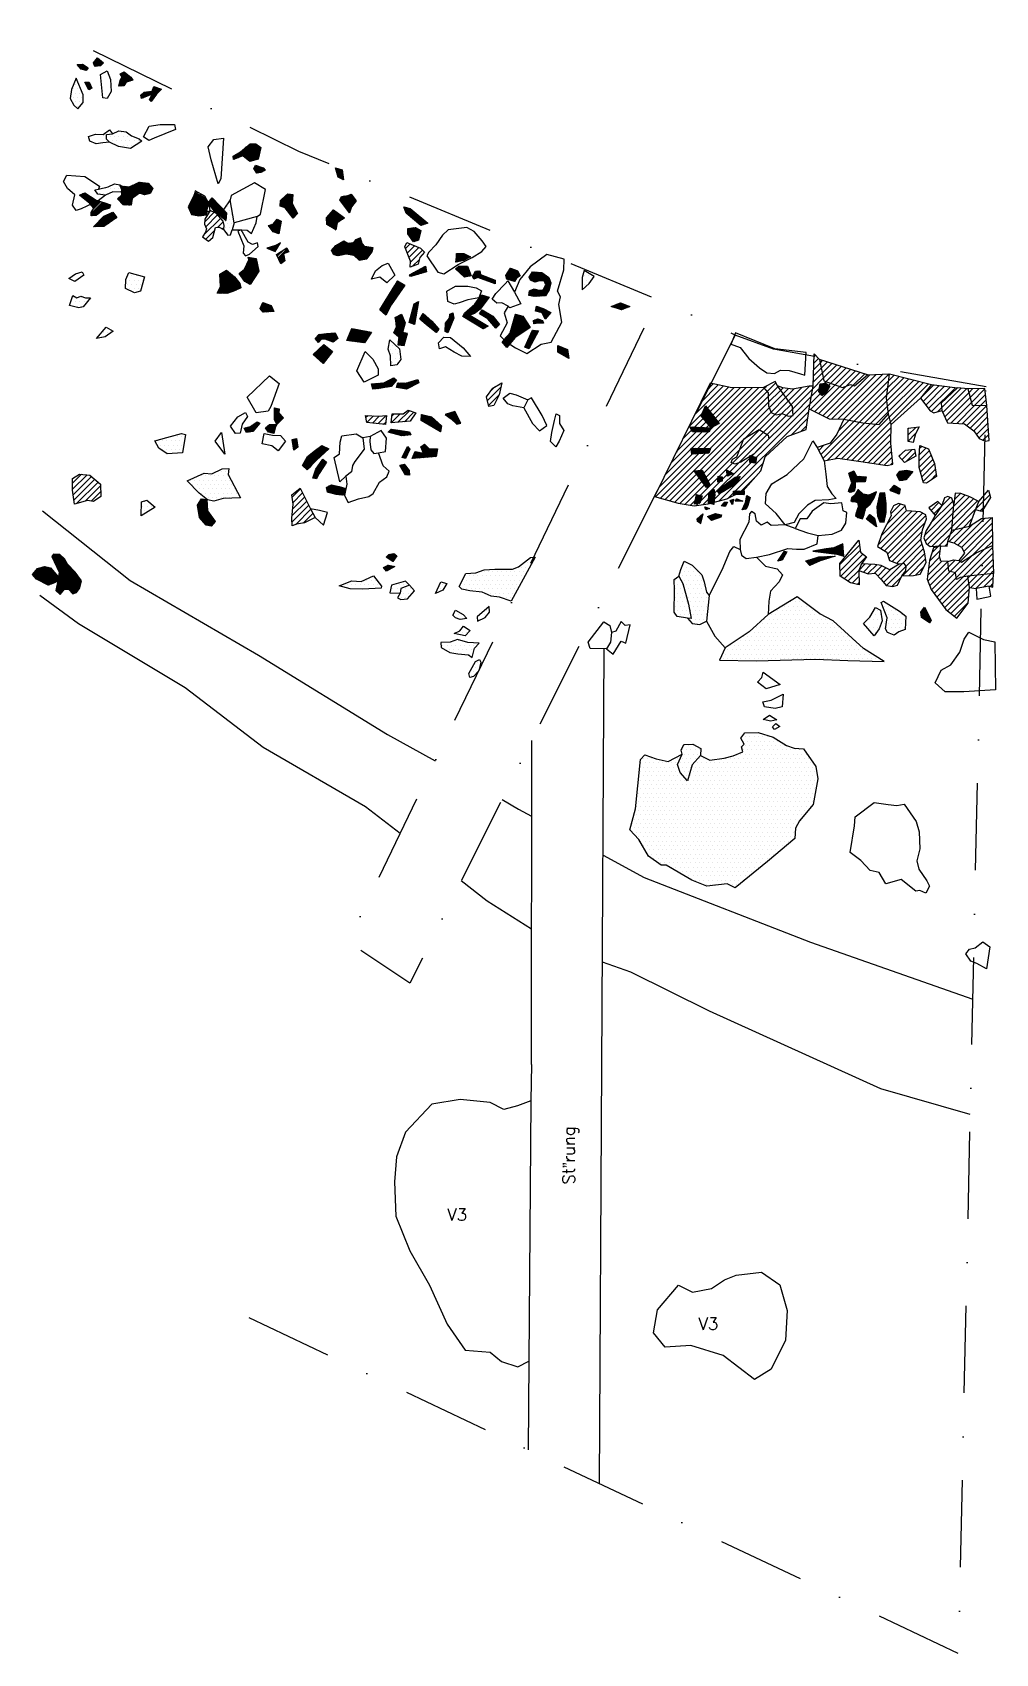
# Model space of a CAD drawing. Header units: metres. Extents: x -1233 to -956, y -1650 to -1184.
import ezdxf

# ---------------------------------------------------------------- set-up
doc = ezdxf.new("R2010")
doc.units = ezdxf.units.M
doc.header["$LTSCALE"] = 25
doc.header["$MEASUREMENT"] = 0
doc.linetypes.add('STRICHPUNKTX2', pattern=[2, 1, -0.5, 0, -0.5])
doc.layers.get('0').update_dxf_attribs({"linetype": 'CONTINUOUS'})
for name, color, linetype in [('BEFUND', 1, 'CONTINUOUS'), ('BEFUNDSCHRAFF', 1, 'CONTINUOUS'), ('FEUER', 1, 'CONTINUOUS'), ('GRABUNGSGRENZE', 3, 'STRICHPUNKTX2'), ('KNOCHEN', 2, 'CONTINUOUS'), ('KNOCHENSCHRAFF', 2, 'CONTINUOUS'), ('STEINE', 4, 'CONTINUOUS'), ('STEINESCHRAFF', 4, 'CONTINUOUS')]:
    doc.layers.add(name, color=color, linetype=linetype)
doc.styles.get("Standard").update_dxf_attribs({"font": 'txt.shx'})

msp = doc.modelspace()

# ---------------------------------------------------------------- texts
at = {"layer": 'BEFUNDSCHRAFF'}
msp.add_text('St”rung', height=3.5, rotation=90, dxfattribs=at).set_placement((-1077.11, -1514.99))
for p in [(-1113.76, -1525.37), (-1041.58, -1556.73)]:
    msp.add_text('V3', height=3.5, dxfattribs=at).set_placement(p)

# ---------------------------------------------------------------- blocks, each defined once
blk = doc.blocks.new('*X1')
at = {"color": 0}
for p, q in [((-1185.47, -1319.82), (-1183.62, -1317.97)), ((-1185.43, -1320.13), (-1183.29, -1318)), ((-1185.38, -1320.44), (-1182.97, -1318.03)), ((-1185.33, -1320.74), (-1182.83, -1318.24)), ((-1185.28, -1321.05), (-1182.81, -1318.57)), ((-1185.12, -1319.11), (-1183.94, -1317.93)), ((-1184.56, -1318.2), (-1184.26, -1317.9)), ((-1185.23, -1321.35), (-1182.79, -1318.91)), ((-1185.19, -1321.66), (-1182.77, -1319.24)), ((-1185.14, -1321.96), (-1182.75, -1319.57)), ((-1185.09, -1322.27), (-1182.73, -1319.91)), ((-1185.04, -1322.58), (-1182.71, -1320.24)), ((-1185, -1322.88), (-1182.69, -1320.57)), ((-1184.95, -1323.19), (-1182.67, -1320.91)), ((-1184.82, -1323.41), (-1182.65, -1321.24)), ((-1184.65, -1323.6), (-1182.54, -1321.49)), ((-1184.49, -1323.79), (-1182.39, -1321.69)), ((-1184.32, -1323.98), (-1182.24, -1321.9)), ((-1184.16, -1324.17), (-1182.09, -1322.1)), ((-1183.99, -1324.35), (-1181.94, -1322.3)), ((-1183.83, -1324.54), (-1181.79, -1322.51)), ((-1183.66, -1324.73), (-1181.64, -1322.71)), ((-1183.5, -1324.92), (-1181.5, -1322.92)), ((-1183.33, -1325.11), (-1181.35, -1323.12)), ((-1183.17, -1325.29), (-1181.2, -1323.33)), ((-1182.96, -1325.44), (-1181.05, -1323.53)), ((-1182.67, -1325.51), (-1180.9, -1323.73)), ((-1182.38, -1325.57), (-1180.75, -1323.94)), ((-1182.09, -1325.63), (-1180.6, -1324.14)), ((-1181.8, -1325.69), (-1180.45, -1324.35)), ((-1232.42, -1340.26), (-1229.47, -1337.3)), ((-1232.25, -1340.44), (-1229.17, -1337.36)), ((-1227.34, -1334.46), (-1226.71, -1333.83)), ((-1227.22, -1334.7), (-1226.35, -1333.83)), ((-1227.11, -1334.95), (-1226, -1333.83)), ((-1227, -1335.19), (-1225.65, -1333.83)), ((-1226.89, -1335.43), (-1225.29, -1333.83)), ((-1226.78, -1335.67), (-1225, -1333.89)), ((-1226.66, -1335.91), (-1224.82, -1334.07)), ((-1226.55, -1336.15), (-1224.64, -1334.25)), ((-1226.44, -1336.39), (-1224.47, -1334.42)), ((-1226.33, -1336.64), (-1224.29, -1334.6)), ((-1226.22, -1336.88), (-1224.11, -1334.78)), ((-1226.1, -1337.12), (-1223.94, -1334.95)), ((-1225.99, -1337.36), (-1223.76, -1335.13)), ((-1225.88, -1337.6), (-1223.63, -1335.35)), ((-1225.77, -1337.84), (-1223.51, -1335.58)), ((-1225.65, -1338.08), (-1223.38, -1335.81)), ((-1225.54, -1338.33), (-1223.26, -1336.05)), ((-1225.46, -1340.37), (-1222.35, -1337.25)), ((-1225.43, -1338.57), (-1223.14, -1336.28)), ((-1225.41, -1339.96), (-1222.52, -1337.08)), ((-1225.35, -1339.55), (-1222.7, -1336.9)), ((-1225.32, -1338.81), (-1223.02, -1336.51)), ((-1225.29, -1339.14), (-1222.88, -1336.73)), ((-1232.93, -1339.7), (-1230.98, -1337.75)), ((-1232.76, -1339.89), (-1230.48, -1337.6)), ((-1232.59, -1340.07), (-1229.97, -1337.45)), ((-1232.08, -1340.62), (-1228.89, -1337.43)), ((-1231.91, -1340.81), (-1228.6, -1337.5)), ((-1231.73, -1340.98), (-1228.32, -1337.56)), ((-1231.5, -1341.1), (-1228.03, -1337.63)), ((-1231.27, -1341.23), (-1227.75, -1337.71)), ((-1231.04, -1341.35), (-1227.59, -1337.9)), ((-1230.81, -1341.47), (-1227.43, -1338.09)), ((-1230.58, -1341.59), (-1227.27, -1338.28)), ((-1230.35, -1341.72), (-1227.1, -1338.47)), ((-1230.12, -1341.84), (-1226.94, -1338.66)), ((-1229.89, -1341.96), (-1226.78, -1338.85)), ((-1229.66, -1342.09), (-1226.62, -1339.05)), ((-1229.42, -1342.21), (-1226.45, -1339.24)), ((-1229.19, -1342.33), (-1226.29, -1339.43)), ((-1228.96, -1342.45), (-1226.13, -1339.62)), ((-1228.73, -1342.58), (-1225.97, -1339.81)), ((-1228.5, -1342.7), (-1225.81, -1340)), ((-1228.04, -1342.59), (-1225.64, -1340.19)), ((-1227.46, -1342.37), (-1225.48, -1340.39)), ((-1226.89, -1342.14), (-1225.52, -1340.78)), ((-1226.21, -1344.29), (-1220.74, -1338.82)), ((-1226.18, -1341.79), (-1225.58, -1341.19)), ((-1226.15, -1343.88), (-1220.92, -1338.65)), ((-1226.05, -1343.43), (-1221.1, -1338.47)), ((-1226.01, -1344.46), (-1220.57, -1339.01)), ((-1225.95, -1342.98), (-1221.27, -1338.3)), ((-1225.85, -1342.53), (-1221.45, -1338.12)), ((-1225.82, -1344.62), (-1220.43, -1339.22)), ((-1225.75, -1342.07), (-1221.63, -1337.95)), ((-1225.65, -1341.62), (-1221.81, -1337.78)), ((-1225.63, -1344.78), (-1220.29, -1339.44)), ((-1225.58, -1341.19), (-1221.99, -1337.6)), ((-1225.52, -1340.78), (-1222.17, -1337.43)), ((-1225.44, -1344.94), (-1220.14, -1339.65)), ((-1225.25, -1345.1), (-1220, -1339.86)), ((-1223.62, -1343.83), (-1219.86, -1340.07)), ((-1223.31, -1343.87), (-1219.72, -1340.28)), ((-1222.99, -1343.91), (-1219.57, -1340.49)), ((-1222.68, -1343.95), (-1219.43, -1340.7)), ((-1222.43, -1344.05), (-1219.29, -1340.91)), ((-1222.26, -1344.23), (-1219.14, -1341.12)), ((-1222.08, -1344.41), (-1219, -1341.33)), ((-1221.9, -1344.59), (-1218.94, -1341.62)), ((-1225.05, -1345.26), (-1224.29, -1344.5)), ((-1221.73, -1344.76), (-1219.04, -1342.08)), ((-1221.55, -1344.94), (-1219.15, -1342.54)), ((-1221.37, -1345.12), (-1219.26, -1343)), ((-1220.94, -1345.04), (-1219.37, -1343.46))]:
    blk.add_line(p, q, dxfattribs=at)
blk = doc.blocks.new('*X2')
at = {"color": 0}
for p, q in [((-1215.35, -1192.73), (-1214.01, -1191.38)), ((-1215.26, -1192.99), (-1213.81, -1191.54)), ((-1215.17, -1193.25), (-1213.62, -1191.7)), ((-1215.08, -1193.51), (-1213.42, -1191.85)), ((-1214.79, -1191.81), (-1214.21, -1191.22)), ((-1214.79, -1193.57), (-1213.22, -1192.01)), ((-1214.38, -1193.52), (-1213.03, -1192.17)), ((-1213.98, -1193.47), (-1212.83, -1192.33)), ((-1213.58, -1193.42), (-1212.64, -1192.48)), ((-1220, -1193.13), (-1219.9, -1193.03)), ((-1219.84, -1193.32), (-1219.54, -1193.02)), ((-1219.67, -1193.51), (-1219.17, -1193.01)), ((-1219.51, -1193.7), (-1218.81, -1193)), ((-1219.34, -1193.89), (-1218.49, -1193.04)), ((-1219.18, -1194.07), (-1218.28, -1193.17)), ((-1219.01, -1194.26), (-1218.06, -1193.31)), ((-1218.8, -1194.4), (-1217.85, -1193.45)), ((-1218.52, -1194.48), (-1217.63, -1193.59)), ((-1218.25, -1194.56), (-1217.42, -1193.73)), ((-1217.98, -1194.64), (-1217.2, -1193.87)), ((-1217.71, -1194.73), (-1216.99, -1194.01)), ((-1208.12, -1199.29), (-1205.15, -1196.32)), ((-1208.02, -1198.83), (-1205.35, -1196.16)), ((-1207.92, -1198.38), (-1205.55, -1196)), ((-1207.83, -1197.93), (-1205.74, -1195.84)), ((-1207.76, -1199.28), (-1204.96, -1196.47)), ((-1207.59, -1195.93), (-1207.1, -1195.43)), ((-1207.49, -1197.23), (-1205.94, -1195.68)), ((-1207.47, -1196.16), (-1206.52, -1195.21)), ((-1207.37, -1199.23), (-1204.76, -1196.63)), ((-1207.34, -1196.38), (-1206.33, -1195.37)), ((-1207.22, -1196.61), (-1206.13, -1195.53)), ((-1205.87, -1198.1), (-1204.61, -1196.83)), ((-1205.38, -1197.95), (-1204.47, -1197.04)), ((-1204.88, -1197.81), (-1204.33, -1197.26)), ((-1204.38, -1197.67), (-1204.19, -1197.47)), ((-1217.9, -1198.1), (-1217.88, -1198.08)), ((-1217.78, -1198.33), (-1217.53, -1198.08)), ((-1217.66, -1198.56), (-1217.17, -1198.08)), ((-1217.54, -1198.8), (-1216.82, -1198.08)), ((-1217.42, -1199.03), (-1216.62, -1198.23)), ((-1217.3, -1199.27), (-1216.51, -1198.48)), ((-1217.18, -1199.5), (-1216.41, -1198.73)), ((-1217.06, -1199.74), (-1216.3, -1198.98)), ((-1216.94, -1199.97), (-1216.19, -1199.22)), ((-1216.82, -1200.2), (-1216.09, -1199.47)), ((-1216.48, -1200.21), (-1215.98, -1199.72)), ((-1206.97, -1199.19), (-1206.22, -1198.44)), ((-1201.82, -1201.82), (-1201.78, -1201.78)), ((-1201.76, -1202.11), (-1200.62, -1200.97)), ((-1201.7, -1202.41), (-1200.21, -1200.92)), ((-1201.64, -1202.7), (-1199.8, -1200.86)), ((-1201.27, -1202.69), (-1199.4, -1200.81)), ((-1200.67, -1202.44), (-1198.99, -1200.76)), ((-1200.06, -1202.19), (-1198.58, -1200.71)), ((-1199.46, -1201.93), (-1198.53, -1201)), ((-1199.31, -1203.2), (-1196.16, -1200.05)), ((-1199.14, -1203.38), (-1196.44, -1200.68)), ((-1199.04, -1202.57), (-1196.42, -1199.96)), ((-1198.85, -1201.68), (-1198.55, -1201.38)), ((-1198.72, -1201.91), (-1196.68, -1199.86)), ((-1198.55, -1201.38), (-1196.94, -1199.77)), ((-1198.53, -1201), (-1197.2, -1199.68)), ((-1198.48, -1200.6), (-1197.46, -1199.58)), ((-1198.29, -1200.06), (-1197.72, -1199.49)), ((-1198.1, -1199.51), (-1197.98, -1199.4)), ((-1198.96, -1203.56), (-1198.13, -1202.72)), ((-1174.47, -1220.08), (-1170.23, -1215.84)), ((-1173.87, -1219.83), (-1169.88, -1215.84)), ((-1173.27, -1219.58), (-1169.53, -1215.84)), ((-1172.66, -1219.33), (-1169.17, -1215.84)), ((-1172.33, -1219.36), (-1168.82, -1215.84)), ((-1172.14, -1219.52), (-1168.61, -1215.98)), ((-1171.95, -1219.68), (-1168.41, -1216.14)), ((-1175.26, -1219.45), (-1175.12, -1219.32)), ((-1175.23, -1219.77), (-1174.27, -1218.82)), ((-1175.19, -1220.09), (-1173.42, -1218.32)), ((-1175.08, -1220.33), (-1171.5, -1216.75)), ((-1171.75, -1219.84), (-1168.2, -1216.29)), ((-1171.56, -1220), (-1168, -1216.44)), ((-1171.36, -1220.15), (-1167.8, -1216.59)), ((-1171.17, -1220.31), (-1167.6, -1216.74)), ((-1170.98, -1220.47), (-1167.4, -1216.89)), ((-1170.78, -1220.63), (-1167.46, -1217.32)), ((-1170.59, -1220.79), (-1167.57, -1217.77)), ((-1170.27, -1220.82), (-1167.67, -1218.23)), ((-1169.79, -1220.7), (-1167.78, -1218.69)), ((-1169.31, -1220.58), (-1167.88, -1219.15)), ((-1168.83, -1220.45), (-1167.99, -1219.61)), ((-1168.36, -1220.33), (-1168.09, -1220.06)), ((-1169.26, -1223), (-1168.38, -1222.12)), ((-1169.13, -1223.22), (-1168.12, -1222.22)), ((-1169.12, -1222.5), (-1168.64, -1222.03)), ((-1168.99, -1223.44), (-1167.86, -1222.31)), ((-1168.86, -1223.66), (-1167.61, -1222.41)), ((-1168.72, -1223.88), (-1167.35, -1222.5)), ((-1168.59, -1224.1), (-1167.09, -1222.6)), ((-1168.36, -1224.23), (-1166.83, -1222.69)), ((-1167.96, -1224.18), (-1166.59, -1222.8)), ((-1167.56, -1224.13), (-1166.42, -1222.99)), ((-1167.04, -1223.96), (-1166.26, -1223.18)), ((-1166.27, -1223.55), (-1166.1, -1223.38)), ((-1145.84, -1222.92), (-1145.71, -1222.79)), ((-1145.76, -1223.19), (-1145.44, -1222.87)), ((-1145.68, -1223.46), (-1145.16, -1222.94)), ((-1145.59, -1223.73), (-1144.89, -1223.02)), ((-1145.51, -1224), (-1144.61, -1223.1)), ((-1145.43, -1224.27), (-1144.34, -1223.18)), ((-1145.34, -1224.54), (-1144.06, -1223.26)), ((-1145.26, -1224.81), (-1143.89, -1223.44)), ((-1145.18, -1225.08), (-1143.86, -1223.76)), ((-1145.1, -1225.35), (-1143.82, -1224.07)), ((-1144.88, -1225.49), (-1143.78, -1224.39)), ((-1144.65, -1225.62), (-1143.74, -1224.7)), ((-1144.42, -1225.74), (-1143.7, -1225.02)), ((-1144.19, -1225.86), (-1143.66, -1225.34)), ((-1219.12, -1230.79), (-1218.47, -1230.14)), ((-1218.93, -1230.95), (-1217.9, -1229.92)), ((-1218.73, -1231.11), (-1217.68, -1230.06)), ((-1218.54, -1231.27), (-1217.47, -1230.2)), ((-1208.41, -1231.75), (-1204.61, -1227.94)), ((-1208.24, -1231.93), (-1203.98, -1227.67)), ((-1208.07, -1232.11), (-1203.34, -1227.38)), ((-1207.9, -1232.29), (-1202.66, -1227.05)), ((-1207.73, -1232.48), (-1202.12, -1226.87)), ((-1207.62, -1228.13), (-1207.44, -1227.95)), ((-1207.56, -1232.66), (-1201.81, -1226.91)), ((-1207.52, -1228.38), (-1207.12, -1227.98)), ((-1207.42, -1228.63), (-1206.8, -1228.01)), ((-1207.38, -1232.84), (-1201.49, -1226.95)), ((-1207.32, -1228.89), (-1206.48, -1228.04)), ((-1207.28, -1230.27), (-1205.19, -1228.17)), ((-1207.27, -1229.9), (-1205.51, -1228.14)), ((-1207.26, -1229.53), (-1205.84, -1228.11)), ((-1207.24, -1229.16), (-1206.16, -1228.08)), ((-1207.21, -1233.02), (-1201.18, -1226.99)), ((-1207.04, -1233.2), (-1200.86, -1227.03)), ((-1206.87, -1233.39), (-1200.55, -1227.06)), ((-1206.56, -1233.43), (-1200.23, -1227.1)), ((-1204.25, -1231.48), (-1199.92, -1227.14)), ((-1203.12, -1230.69), (-1199.65, -1227.23)), ((-1202.15, -1230.08), (-1199.49, -1227.42)), ((-1201.87, -1230.16), (-1199.32, -1227.61)), ((-1201.6, -1230.24), (-1199.16, -1227.8)), ((-1201.32, -1230.32), (-1199, -1227.99)), ((-1201.05, -1230.4), (-1198.83, -1228.18)), ((-1200.77, -1230.47), (-1198.67, -1228.37)), ((-1200.32, -1230.37), (-1198.5, -1228.56)), ((-1199.87, -1230.27), (-1198.5, -1228.9)), ((-1199.42, -1230.18), (-1198.91, -1229.67)), ((-1186.88, -1231.42), (-1185.59, -1230.14)), ((-1186.6, -1230.79), (-1185.82, -1230.01)), ((-1186.31, -1230.16), (-1186.05, -1229.89)), ((-1143.96, -1225.99), (-1143.63, -1225.65)), ((-1143.73, -1226.11), (-1143.59, -1225.97)), ((-1219.32, -1230.63), (-1219.11, -1230.42)), ((-1218.34, -1231.42), (-1217.25, -1230.33)), ((-1218.15, -1231.58), (-1217.04, -1230.47)), ((-1217.95, -1231.74), (-1216.82, -1230.61)), ((-1217.76, -1231.9), (-1216.61, -1230.75)), ((-1217.56, -1232.06), (-1216.39, -1230.89)), ((-1217.37, -1232.22), (-1216.18, -1231.02)), ((-1217.17, -1232.37), (-1215.96, -1231.16)), ((-1216.98, -1232.53), (-1215.74, -1231.3)), ((-1216.78, -1232.69), (-1215.53, -1231.44)), ((-1216.59, -1232.85), (-1215.31, -1231.58)), ((-1216.4, -1233.02), (-1215.1, -1231.72)), ((-1216.25, -1233.22), (-1214.88, -1231.85)), ((-1216.11, -1235.9), (-1212.8, -1232.6)), ((-1216.11, -1236.26), (-1212.54, -1232.69)), ((-1216.09, -1233.42), (-1214.67, -1231.99)), ((-1216.06, -1236.56), (-1212.27, -1232.78)), ((-1215.94, -1233.62), (-1214.4, -1232.08)), ((-1215.78, -1233.81), (-1214.13, -1232.16)), ((-1215.66, -1236.52), (-1212, -1232.86)), ((-1215.63, -1234.01), (-1213.87, -1232.25)), ((-1215.47, -1234.21), (-1213.6, -1232.34)), ((-1215.44, -1234.53), (-1213.33, -1232.43)), ((-1215.27, -1236.48), (-1211.74, -1232.95)), ((-1214.87, -1236.44), (-1211.47, -1233.04)), ((-1214.01, -1235.93), (-1211.21, -1233.13)), ((-1212.63, -1234.91), (-1210.94, -1233.22)), ((-1212.12, -1234.74), (-1210.68, -1233.31)), ((-1211.6, -1234.58), (-1210.56, -1233.54)), ((-1211.08, -1234.42), (-1210.72, -1234.06)), ((-1206.22, -1233.45), (-1204.35, -1231.57)), ((-1205.89, -1233.46), (-1204.4, -1231.98)), ((-1205.55, -1233.48), (-1204.45, -1232.38)), ((-1205.21, -1233.5), (-1204.5, -1232.79)), ((-1204.87, -1233.51), (-1204.56, -1233.19)), ((-1188.14, -1234.1), (-1184.67, -1230.63)), ((-1188.06, -1233.67), (-1184.9, -1230.51)), ((-1188.03, -1234.35), (-1184.44, -1230.75)), ((-1187.92, -1234.59), (-1184.21, -1230.88)), ((-1187.82, -1234.84), (-1183.98, -1231)), ((-1187.71, -1235.08), (-1183.75, -1231.12)), ((-1187.66, -1232.91), (-1185.13, -1230.38)), ((-1187.6, -1235.33), (-1183.52, -1231.25)), ((-1187.49, -1235.57), (-1183.3, -1231.39)), ((-1187.38, -1235.82), (-1183.18, -1231.61)), ((-1187.27, -1236.07), (-1183.05, -1231.84)), ((-1187.25, -1232.15), (-1185.36, -1230.26)), ((-1187.03, -1236.18), (-1182.93, -1232.07)), ((-1186.74, -1236.24), (-1182.8, -1232.3)), ((-1186.44, -1236.29), (-1182.68, -1232.53)), ((-1186.15, -1236.35), (-1182.55, -1232.76)), ((-1185.85, -1236.41), (-1182.47, -1233.03)), ((-1185.56, -1236.47), (-1182.53, -1233.44)), ((-1185.26, -1236.52), (-1182.58, -1233.85)), ((-1184.89, -1236.51), (-1182.64, -1234.26)), ((-1184.48, -1236.45), (-1182.7, -1234.67)), ((-1182.42, -1232.98), (-1181.07, -1231.63)), ((-1182.26, -1233.18), (-1180.89, -1231.81)), ((-1182.11, -1233.37), (-1180.72, -1231.99)), ((-1181.95, -1233.57), (-1180.55, -1232.16)), ((-1181.8, -1233.77), (-1180.37, -1232.34)), ((-1181.69, -1231.89), (-1181.24, -1231.45)), ((-1181.64, -1233.97), (-1180.2, -1232.52)), ((-1181.49, -1234.17), (-1180.02, -1232.7)), ((-1181.33, -1234.36), (-1179.85, -1232.88)), ((-1181.17, -1234.56), (-1179.67, -1233.06)), ((-1181.02, -1234.76), (-1179.5, -1233.24)), ((-1180.86, -1234.96), (-1179.32, -1233.42)), ((-1180.71, -1235.15), (-1179.15, -1233.6)), ((-1180.55, -1235.35), (-1178.98, -1233.78)), ((-1180.4, -1235.55), (-1178.8, -1233.96)), ((-1180.21, -1235.71), (-1178.63, -1234.13)), ((-1180.01, -1235.87), (-1178.45, -1234.31)), ((-1179.81, -1236.03), (-1178.28, -1234.49)), ((-1179.61, -1236.18), (-1178.1, -1234.67)), ((-1179.42, -1236.34), (-1177.93, -1234.85)), ((-1161.72, -1233.5), (-1158.59, -1230.36)), ((-1161.7, -1233.12), (-1158.91, -1230.33)), ((-1161.68, -1232.74), (-1159.23, -1230.29)), ((-1161.65, -1232.36), (-1159.55, -1230.26)), ((-1161.63, -1233.76), (-1158.27, -1230.4)), ((-1161.37, -1233.85), (-1158.19, -1230.67)), ((-1161.11, -1233.94), (-1158.21, -1231.04)), ((-1160.85, -1234.03), (-1158.23, -1231.42)), ((-1160.59, -1234.13), (-1158.26, -1231.8)), ((-1160.33, -1234.22), (-1158.28, -1232.17)), ((-1160.17, -1234.42), (-1158.3, -1232.55)), ((-1160.02, -1234.62), (-1158.33, -1232.93)), ((-1159.87, -1234.82), (-1158.21, -1233.17)), ((-1159.71, -1235.02), (-1158.09, -1233.4)), ((-1159.56, -1235.22), (-1157.97, -1233.63)), ((-1159.41, -1235.42), (-1157.85, -1233.86)), ((-1159.26, -1235.62), (-1157.72, -1234.09)), ((-1159.1, -1235.82), (-1157.6, -1234.32)), ((-1158.95, -1236.03), (-1157.48, -1234.55)), ((-1158.8, -1236.23), (-1157.35, -1234.78)), ((-1146.52, -1234.91), (-1146.46, -1234.85)), ((-1144.63, -1231.96), (-1143.57, -1230.9)), ((-1144.48, -1232.16), (-1143.16, -1230.84)), ((-1144.33, -1232.36), (-1142.75, -1230.79)), ((-1144.32, -1231.3), (-1143.98, -1230.96)), ((-1144.17, -1232.56), (-1142.34, -1230.73)), ((-1144.02, -1232.76), (-1141.73, -1230.48)), ((-1143.87, -1232.97), (-1141.31, -1230.41)), ((-1143.72, -1233.17), (-1141.16, -1230.61)), ((-1143.57, -1233.37), (-1141.01, -1230.82)), ((-1143.41, -1233.57), (-1140.86, -1231.02)), ((-1143.26, -1233.77), (-1140.71, -1231.22)), ((-1143.11, -1233.97), (-1140.56, -1231.43)), ((-1142.96, -1234.18), (-1140.41, -1231.63)), ((-1142.81, -1234.38), (-1140.26, -1231.83)), ((-1142.66, -1234.58), (-1140.11, -1232.04)), ((-1142.5, -1234.78), (-1139.96, -1232.24)), ((-1142.35, -1234.98), (-1141.15, -1233.78)), ((-1142.2, -1235.19), (-1141.43, -1234.41)), ((-1215.27, -1239.67), (-1212.14, -1236.53)), ((-1214.91, -1239.66), (-1211.48, -1236.23)), ((-1214.54, -1239.64), (-1210.83, -1235.93)), ((-1214.18, -1239.63), (-1210.18, -1235.63)), ((-1213.81, -1239.62), (-1209.81, -1235.62)), ((-1213.44, -1239.61), (-1209.65, -1235.81)), ((-1213.08, -1239.6), (-1209.49, -1236.01)), ((-1212.71, -1239.58), (-1209.33, -1236.21)), ((-1212.26, -1239.48), (-1209.18, -1236.4)), ((-1211.14, -1238.72), (-1209.02, -1236.6)), ((-1210.02, -1237.95), (-1208.86, -1236.79)), ((-1208.91, -1237.19), (-1208.71, -1236.99)), ((-1184.07, -1236.4), (-1182.75, -1235.08)), ((-1183.66, -1236.34), (-1182.81, -1235.49)), ((-1183.25, -1236.29), (-1182.87, -1235.9)), ((-1179.22, -1236.5), (-1177.75, -1235.03)), ((-1179.02, -1236.65), (-1177.58, -1235.21)), ((-1178.83, -1236.81), (-1177.41, -1235.39)), ((-1178.63, -1236.97), (-1177.23, -1235.57)), ((-1178.43, -1237.12), (-1177.19, -1235.88)), ((-1178.24, -1237.28), (-1177.24, -1236.28)), ((-1178.04, -1237.44), (-1177.28, -1236.68)), ((-1177.84, -1237.59), (-1177.33, -1237.08)), ((-1177.64, -1237.75), (-1177.37, -1237.47)), ((-1177.45, -1237.91), (-1177.41, -1237.87)), ((-1165.09, -1239.33), (-1165.05, -1239.3)), ((-1164.94, -1239.54), (-1164.54, -1239.14)), ((-1164.79, -1239.74), (-1164.03, -1238.98)), ((-1164.64, -1239.94), (-1162.36, -1237.67)), ((-1164.49, -1240.15), (-1162.12, -1237.78)), ((-1164.34, -1240.35), (-1161.88, -1237.89)), ((-1164.18, -1240.55), (-1161.64, -1238)), ((-1164.03, -1240.76), (-1161.45, -1238.17)), ((-1163.88, -1240.96), (-1161.54, -1238.61)), ((-1163.7, -1241.13), (-1161.63, -1239.06)), ((-1163.44, -1241.22), (-1161.72, -1239.5)), ((-1163.01, -1237.96), (-1162.6, -1237.56)), ((-1158.65, -1236.43), (-1157.23, -1235.01)), ((-1158.49, -1236.63), (-1157.11, -1235.24)), ((-1158.34, -1236.83), (-1156.98, -1235.47)), ((-1158.19, -1237.03), (-1156.86, -1235.7)), ((-1148.45, -1237.19), (-1146.26, -1235)), ((-1148.43, -1237.53), (-1146.05, -1235.15)), ((-1148.42, -1237.86), (-1145.85, -1235.3)), ((-1148.4, -1238.2), (-1145.64, -1235.44)), ((-1148.38, -1238.54), (-1145.43, -1235.59)), ((-1148.36, -1238.87), (-1145.23, -1235.74)), ((-1148.23, -1239.1), (-1145.02, -1235.89)), ((-1148.02, -1239.23), (-1144.82, -1236.03)), ((-1147.8, -1239.37), (-1144.61, -1236.18)), ((-1147.58, -1239.5), (-1144.4, -1236.33)), ((-1147.36, -1239.64), (-1144.2, -1236.48)), ((-1147.14, -1239.78), (-1143.99, -1236.62)), ((-1146.93, -1239.91), (-1143.79, -1236.77)), ((-1146.71, -1240.05), (-1145.45, -1238.78)), ((-1146.49, -1240.18), (-1145.54, -1239.23)), ((-1144.88, -1238.22), (-1143.58, -1236.92)), ((-1143.83, -1237.52), (-1143.37, -1237.07)), ((-1142.05, -1235.39), (-1141.6, -1234.94)), ((-1141.9, -1235.59), (-1141.77, -1235.46)), ((-1163.18, -1241.32), (-1161.8, -1239.94)), ((-1162.93, -1241.42), (-1161.89, -1240.38)), ((-1162.67, -1241.51), (-1161.98, -1240.82)), ((-1162.41, -1241.61), (-1162.06, -1241.26)), ((-1162.16, -1241.71), (-1162.15, -1241.7)), ((-1146.81, -1246.87), (-1144.02, -1244.08)), ((-1146.7, -1247.11), (-1143.39, -1243.8)), ((-1146.59, -1247.35), (-1143.16, -1243.92)), ((-1146.47, -1247.59), (-1142.93, -1244.05)), ((-1146.32, -1247.79), (-1142.7, -1244.17)), ((-1146.27, -1240.32), (-1145.62, -1239.67)), ((-1146.05, -1240.45), (-1145.71, -1240.11)), ((-1145.84, -1240.59), (-1145.8, -1240.55)), ((-1140.67, -1244.26), (-1139.69, -1243.28)), ((-1140.66, -1244.6), (-1139.12, -1243.06)), ((-1140.65, -1244.94), (-1138.67, -1242.97)), ((-1140.63, -1245.28), (-1138.58, -1243.23)), ((-1140.62, -1245.62), (-1138.5, -1243.5)), ((-1140.61, -1245.96), (-1138.41, -1243.77)), ((-1140.59, -1246.3), (-1138.32, -1244.04)), ((-1173.38, -1253.29), (-1168.89, -1248.79)), ((-1171.75, -1251.3), (-1169.19, -1248.74)), ((-1171.47, -1250.67), (-1169.49, -1248.68)), ((-1171.19, -1250.03), (-1169.79, -1248.63)), ((-1170.91, -1248.69), (-1170.69, -1248.47)), ((-1170.91, -1249.4), (-1170.09, -1248.58)), ((-1170.85, -1248.99), (-1170.39, -1248.52)), ((-1165.58, -1245.84), (-1165.55, -1245.81)), ((-1165.33, -1245.94), (-1165.05, -1245.66)), ((-1165.07, -1246.03), (-1164.54, -1245.51)), ((-1164.81, -1246.13), (-1164.04, -1245.36)), ((-1164.56, -1246.23), (-1163.53, -1245.2)), ((-1164.3, -1246.32), (-1163, -1245.03)), ((-1164.04, -1246.42), (-1162.21, -1244.59)), ((-1163.79, -1246.52), (-1161.89, -1244.62)), ((-1163.53, -1246.61), (-1162.43, -1245.52)), ((-1163.27, -1246.71), (-1162.97, -1246.41)), ((-1162.82, -1247.67), (-1162.79, -1247.64)), ((-1162.7, -1247.91), (-1161.8, -1247.01)), ((-1162.59, -1248.15), (-1160.81, -1246.37)), ((-1162.36, -1248.63), (-1159.7, -1245.97)), ((-1162.25, -1248.87), (-1159.59, -1246.21)), ((-1162.14, -1249.11), (-1160.74, -1247.71)), ((-1162.03, -1249.35), (-1160.69, -1248.02)), ((-1161.91, -1249.59), (-1160.64, -1248.32)), ((-1161.8, -1249.83), (-1160.58, -1248.62)), ((-1160.32, -1247.29), (-1159.47, -1246.45)), ((-1159.76, -1247.09), (-1159.36, -1246.69)), ((-1146.93, -1246.63), (-1144.86, -1244.56)), ((-1146.03, -1247.86), (-1142.47, -1244.29)), ((-1145.95, -1245.3), (-1145.69, -1245.04)), ((-1145.74, -1247.92), (-1142.19, -1244.36)), ((-1145.45, -1247.98), (-1141.8, -1244.33)), ((-1145.14, -1248.02), (-1141.41, -1244.29)), ((-1144.69, -1247.93), (-1141.02, -1244.25)), ((-1144.24, -1247.83), (-1140.67, -1244.26)), ((-1143.79, -1247.74), (-1140.66, -1244.6)), ((-1143.34, -1247.64), (-1140.65, -1244.94)), ((-1142.89, -1247.55), (-1140.63, -1245.28)), ((-1142.57, -1247.58), (-1140.62, -1245.62)), ((-1142.28, -1247.64), (-1140.61, -1245.96)), ((-1141.98, -1247.7), (-1140.59, -1246.3)), ((-1141.69, -1247.76), (-1140.58, -1246.64)), ((-1141.4, -1247.81), (-1140.56, -1246.98)), ((-1141.1, -1247.87), (-1140.55, -1247.32)), ((-1140.81, -1247.93), (-1140.54, -1247.66)), ((-1140.58, -1246.64), (-1138.24, -1244.3)), ((-1140.56, -1246.98), (-1138.13, -1244.55)), ((-1140.55, -1247.32), (-1137.97, -1244.74)), ((-1140.54, -1247.66), (-1137.81, -1244.93)), ((-1140.52, -1248), (-1137.65, -1245.13)), ((-1140.33, -1248.16), (-1137.49, -1245.32)), ((-1140.14, -1248.33), (-1137.2, -1245.39)), ((-1139.96, -1248.5), (-1136.89, -1245.43)), ((-1139.77, -1248.67), (-1136.58, -1245.48)), ((-1139.59, -1248.83), (-1136.28, -1245.52)), ((-1139.4, -1249), (-1135.97, -1245.57)), ((-1139.21, -1249.17), (-1135.66, -1245.62)), ((-1138.99, -1249.3), (-1135.35, -1245.66)), ((-1138.54, -1249.21), (-1135.09, -1245.75)), ((-1138.09, -1249.11), (-1135.18, -1246.19)), ((-1137.65, -1249.01), (-1135.27, -1246.64)), ((-1137.2, -1248.92), (-1135.91, -1247.63)), ((-1179.05, -1253.65), (-1178.17, -1252.77)), ((-1179.04, -1253.99), (-1177.18, -1252.13)), ((-1179.02, -1254.33), (-1176.99, -1252.3)), ((-1179.01, -1254.67), (-1176.8, -1252.46)), ((-1178.99, -1255.01), (-1176.62, -1252.63)), ((-1178.98, -1255.35), (-1176.43, -1252.8)), ((-1178.96, -1255.68), (-1176.24, -1252.96)), ((-1178.95, -1256.02), (-1176.05, -1253.13)), ((-1178.93, -1256.36), (-1175.87, -1253.29)), ((-1178.92, -1256.7), (-1175.68, -1253.46)), ((-1173.24, -1253.49), (-1168.66, -1248.91)), ((-1173.09, -1253.7), (-1168.6, -1249.21)), ((-1172.94, -1253.91), (-1168.54, -1249.5)), ((-1172.8, -1254.11), (-1168.48, -1249.79)), ((-1172.65, -1254.32), (-1168.41, -1250.09)), ((-1172.5, -1254.53), (-1168.35, -1250.38)), ((-1172.36, -1254.73), (-1168.29, -1250.67)), ((-1172.21, -1254.94), (-1168.23, -1250.96)), ((-1172.06, -1255.15), (-1168.17, -1251.26)), ((-1171.92, -1255.35), (-1168.11, -1251.55)), ((-1171.7, -1255.5), (-1168.05, -1251.84)), ((-1171.48, -1255.62), (-1167.99, -1252.14)), ((-1171.25, -1255.75), (-1167.93, -1252.43)), ((-1171.03, -1255.88), (-1168.42, -1253.28)), ((-1161.69, -1250.07), (-1160.53, -1248.92)), ((-1161.57, -1250.31), (-1160.48, -1249.22)), ((-1179.82, -1258.66), (-1175.12, -1253.96)), ((-1179.61, -1258.81), (-1174.93, -1254.13)), ((-1179.48, -1257.97), (-1175.3, -1253.79)), ((-1179.27, -1258.82), (-1174.77, -1254.32)), ((-1179.14, -1257.28), (-1175.49, -1253.63)), ((-1178.93, -1258.83), (-1174.61, -1254.51)), ((-1178.59, -1258.84), (-1174.44, -1254.7)), ((-1178.25, -1258.86), (-1174.28, -1254.89)), ((-1177.91, -1258.87), (-1174.11, -1255.08)), ((-1177.57, -1258.88), (-1173.95, -1255.27)), ((-1177.23, -1258.9), (-1173.79, -1255.46)), ((-1176.74, -1258.76), (-1173.62, -1255.65)), ((-1176.2, -1258.58), (-1173.46, -1255.84)), ((-1175.67, -1258.4), (-1173.34, -1256.07)), ((-1175.08, -1258.17), (-1173.29, -1256.37)), ((-1174.44, -1257.87), (-1173.23, -1256.67)), ((-1173.79, -1257.58), (-1173.17, -1256.96)), ((-1173.14, -1257.29), (-1173.11, -1257.26)), ((-1170.8, -1256.01), (-1169.08, -1254.29)), ((-1170.58, -1256.14), (-1169.74, -1255.3)), ((-1133.08, -1263.54), (-1125.97, -1256.43)), ((-1132.9, -1263.71), (-1126.56, -1257.37)), ((-1132.61, -1262.72), (-1126.19, -1256.3)), ((-1132.04, -1261.79), (-1126.42, -1256.17)), ((-1131.46, -1260.86), (-1126.64, -1256.04)), ((-1130.89, -1259.93), (-1126.87, -1255.91)), ((-1130.31, -1259.01), (-1127.09, -1255.78)), ((-1129.74, -1258.08), (-1127.32, -1255.66)), ((-1129.16, -1257.15), (-1127.54, -1255.53)), ((-1128.64, -1256.28), (-1127.77, -1255.4)), ((-1128.2, -1255.48), (-1127.99, -1255.27)), ((-1167.41, -1263.22), (-1165.94, -1261.75)), ((-1167.31, -1262.77), (-1166.2, -1261.66)), ((-1167.26, -1263.42), (-1165.68, -1261.84)), ((-1167.11, -1263.63), (-1165.42, -1261.94)), ((-1167.05, -1262.16), (-1166.46, -1261.56)), ((-1166.96, -1263.83), (-1165.16, -1262.03)), ((-1166.81, -1264.04), (-1164.9, -1262.13)), ((-1166.79, -1261.54), (-1166.72, -1261.47)), ((-1166.66, -1264.24), (-1164.64, -1262.22)), ((-1166.29, -1264.22), (-1164.38, -1262.31)), ((-1165.91, -1264.19), (-1164.25, -1262.54)), ((-1165.52, -1264.16), (-1164.14, -1262.78)), ((-1132.71, -1263.88), (-1127.34, -1258.51)), ((-1132.53, -1264.05), (-1128.12, -1259.64)), ((-1132.34, -1264.22), (-1128.9, -1260.78)), ((-1132.16, -1264.39), (-1129.69, -1261.92)), ((-1131.97, -1264.56), (-1130.18, -1262.77)), ((-1165.14, -1264.13), (-1164.02, -1263.02)), ((-1164.75, -1264.1), (-1163.91, -1263.26)), ((-1164.37, -1264.07), (-1163.79, -1263.5)), ((-1163.98, -1264.04), (-1163.68, -1263.73)), ((-1163.6, -1264.01), (-1163.56, -1263.97)), ((-1131.79, -1264.72), (-1130.61, -1263.54)), ((-1131.6, -1264.89), (-1131.03, -1264.32))]:
    blk.add_line(p, q, dxfattribs=at)
blk = doc.blocks.new('*X3')
at = {"color": 0}
for p, q in [((-1151.65, -1271.86), (-1150.39, -1270.6)), ((-1151.49, -1272.05), (-1150, -1270.56)), ((-1151.33, -1272.25), (-1149.6, -1270.51)), ((-1151.17, -1272.44), (-1149.2, -1270.47)), ((-1151.01, -1272.64), (-1148.8, -1270.43)), ((-1150.85, -1272.83), (-1148.41, -1270.38)), ((-1149.63, -1271.96), (-1148.02, -1270.35)), ((-1149.27, -1271.96), (-1147.63, -1270.32)), ((-1148.92, -1271.96), (-1147.25, -1270.28)), ((-1148.64, -1272.03), (-1146.86, -1270.25)), ((-1148.38, -1272.13), (-1146.48, -1270.22)), ((-1148.13, -1272.22), (-1146.09, -1270.19)), ((-1147.87, -1272.32), (-1145.9, -1270.35)), ((-1147.61, -1272.41), (-1145.78, -1270.59)), ((-1147.35, -1272.51), (-1145.66, -1270.82)), ((-1147.09, -1272.61), (-1145.54, -1271.05)), ((-1146.84, -1272.7), (-1145.42, -1271.29)), ((-1146.58, -1272.8), (-1145.3, -1271.52)), ((-1145.21, -1271.78), (-1145.18, -1271.75)), ((-1142.61, -1272.37), (-1139.48, -1269.23)), ((-1142.35, -1271.75), (-1139.77, -1269.17)), ((-1142.35, -1272.46), (-1139.18, -1269.29)), ((-1142.1, -1271.14), (-1140.07, -1269.12)), ((-1142.04, -1272.5), (-1138.88, -1269.34)), ((-1141.84, -1270.53), (-1140.37, -1269.06)), ((-1141.73, -1272.54), (-1138.58, -1269.4)), ((-1141.58, -1269.92), (-1140.66, -1269)), ((-1141.41, -1272.58), (-1138.29, -1269.46)), ((-1141.32, -1269.31), (-1140.96, -1268.95)), ((-1141.1, -1272.62), (-1137.99, -1269.51)), ((-1140.79, -1272.66), (-1137.69, -1269.57)), ((-1140.48, -1272.7), (-1137.4, -1269.63)), ((-1140.16, -1272.74), (-1137.1, -1269.68)), ((-1139.85, -1272.79), (-1136.8, -1269.74)), ((-1139.54, -1272.83), (-1136.5, -1269.79)), ((-1139.22, -1272.87), (-1136.21, -1269.85)), ((-1138.91, -1272.91), (-1135.91, -1269.91)), ((-1138.6, -1272.95), (-1135.61, -1269.96)), ((-1138.29, -1272.99), (-1135.94, -1270.64)), ((-1137.97, -1273.03), (-1136.62, -1271.67)), ((-1152.3, -1276.39), (-1151.82, -1275.92)), ((-1152.11, -1276.57), (-1149.13, -1273.58)), ((-1151.93, -1276.74), (-1148.94, -1273.74)), ((-1151.75, -1276.91), (-1148.74, -1273.9)), ((-1151.56, -1277.08), (-1148.55, -1274.06)), ((-1151.38, -1277.25), (-1148.36, -1274.22)), ((-1151.2, -1277.42), (-1148.16, -1274.38)), ((-1151.02, -1277.59), (-1147.97, -1274.54)), ((-1150.83, -1277.76), (-1147.77, -1274.7)), ((-1150.65, -1277.93), (-1147.58, -1274.86)), ((-1150.47, -1278.1), (-1147.39, -1275.02)), ((-1150.28, -1278.27), (-1147.19, -1275.18)), ((-1150.1, -1278.44), (-1147, -1275.34)), ((-1149.92, -1278.61), (-1146.8, -1275.5)), ((-1149.73, -1278.78), (-1147.43, -1276.47)), ((-1137.66, -1273.07), (-1137.29, -1272.7)), ((-1149.55, -1278.95), (-1148.8, -1278.2)), ((-1135.48, -1285.03), (-1135.27, -1284.83)), ((-1135.41, -1285.31), (-1134.89, -1284.79)), ((-1135.34, -1285.6), (-1134.5, -1284.76)), ((-1135.27, -1285.88), (-1134.11, -1284.73)), ((-1135.2, -1286.17), (-1133.73, -1284.69)), ((-1134.99, -1286.31), (-1133.34, -1284.66)), ((-1134.62, -1286.29), (-1132.95, -1284.63)), ((-1134.24, -1286.27), (-1132.57, -1284.59)), ((-1133.87, -1286.25), (-1132.18, -1284.56)), ((-1133.49, -1286.23), (-1131.61, -1284.34)), ((-1133.07, -1286.16), (-1130.89, -1283.98)), ((-1132.63, -1286.07), (-1130.17, -1283.61)), ((-1132.2, -1285.99), (-1129.45, -1283.25)), ((-1131.76, -1285.91), (-1129.01, -1283.16)), ((-1131.33, -1285.83), (-1128.83, -1283.33)), ((-1130.89, -1285.75), (-1128.65, -1283.5)), ((-1130.46, -1285.67), (-1128.46, -1283.67)), ((-1130.02, -1285.58), (-1129.28, -1284.85)), ((-1128.32, -1285.65), (-1127.2, -1284.53)), ((-1128.22, -1285.9), (-1126.86, -1284.55)), ((-1128.14, -1285.12), (-1127.54, -1284.52)), ((-1127.97, -1284.59), (-1127.88, -1284.5)), ((-1127.91, -1285.95), (-1126.52, -1284.56)), ((-1127.6, -1286), (-1126.19, -1284.58)), ((-1127.3, -1286.04), (-1125.85, -1284.59)), ((-1126.99, -1286.09), (-1125.44, -1284.54)), ((-1126.69, -1286.14), (-1124.94, -1284.39)), ((-1126.38, -1286.19), (-1124.44, -1284.24)), ((-1126.08, -1286.24), (-1123.93, -1284.09)), ((-1125.77, -1286.28), (-1123.43, -1283.94)), ((-1125.46, -1286.33), (-1122.93, -1283.79)), ((-1124.76, -1285.98), (-1122.42, -1283.65)), ((-1124.02, -1285.59), (-1122.18, -1283.75)), ((-1123.28, -1285.21), (-1122.09, -1284.02)), ((-1122.54, -1284.82), (-1122, -1284.28)), ((-1163.42, -1294.59), (-1162.1, -1293.27)), ((-1163.42, -1294.95), (-1161.93, -1293.45)), ((-1163.41, -1293.87), (-1162.12, -1292.58)), ((-1163.41, -1294.23), (-1162.18, -1292.99)), ((-1163.4, -1293.51), (-1162.06, -1292.17)), ((-1163.39, -1292.79), (-1162.52, -1291.92)), ((-1163.39, -1293.15), (-1162.24, -1292)), ((-1163.38, -1292.07), (-1163.08, -1291.77)), ((-1163.38, -1292.43), (-1162.8, -1291.85)), ((-1163.37, -1291.71), (-1163.36, -1291.7)), ((-1163.35, -1295.22), (-1161.76, -1293.63)), ((-1163.24, -1295.46), (-1161.58, -1293.81)), ((-1163.12, -1295.71), (-1161.41, -1293.99)), ((-1163.01, -1295.95), (-1161.24, -1294.17)), ((-1162.9, -1296.19), (-1161.06, -1294.35)), ((-1162.79, -1296.43), (-1160.89, -1294.53)), ((-1121.22, -1295.16), (-1119.94, -1293.89)), ((-1121.19, -1294.79), (-1120.23, -1293.83)), ((-1121.17, -1294.41), (-1120.52, -1293.76)), ((-1121.15, -1294.04), (-1120.8, -1293.69)), ((-1121.13, -1293.66), (-1121.09, -1293.62)), ((-1121.11, -1295.42), (-1119.66, -1293.96)), ((-1120.89, -1295.55), (-1119.37, -1294.03)), ((-1120.67, -1295.68), (-1119.08, -1294.09)), ((-1120.45, -1295.81), (-1118.8, -1294.16)), ((-1120.23, -1295.95), (-1118.51, -1294.23)), ((-1120.01, -1296.08), (-1118.24, -1294.31)), ((-1119.79, -1296.21), (-1118.06, -1294.48)), ((-1119.57, -1296.34), (-1117.87, -1294.65)), ((-1119.35, -1296.48), (-1117.69, -1294.82)), ((-1119.13, -1296.61), (-1117.5, -1294.99)), ((-1118.91, -1296.74), (-1117.32, -1295.15)), ((-1118.68, -1296.87), (-1117.13, -1295.32)), ((-1114.2, -1293.81), (-1113.92, -1293.53)), ((-1113.99, -1293.95), (-1113.42, -1293.38)), ((-1113.78, -1294.09), (-1112.91, -1293.22)), ((-1113.56, -1294.23), (-1112.4, -1293.07)), ((-1113.35, -1294.37), (-1111.9, -1292.92)), ((-1113.14, -1294.51), (-1111.51, -1292.89)), ((-1112.92, -1294.65), (-1111.4, -1293.12)), ((-1112.71, -1294.79), (-1111.28, -1293.36)), ((-1112.52, -1294.95), (-1111.16, -1293.59)), ((-1112.34, -1295.13), (-1111.04, -1293.83)), ((-1112.17, -1295.31), (-1110.92, -1294.06)), ((-1111.99, -1295.48), (-1110.8, -1294.3)), ((-1111.81, -1295.66), (-1110.68, -1294.53)), ((-1111.64, -1295.84), (-1110.56, -1294.76)), ((-1111.46, -1296.01), (-1110.44, -1295)), ((-1111.28, -1296.19), (-1110.33, -1295.23)), ((-1165.95, -1297.47), (-1165.74, -1297.26)), ((-1165.81, -1297.69), (-1164.65, -1296.52)), ((-1165.68, -1297.91), (-1164.29, -1296.52)), ((-1165.54, -1298.12), (-1163.92, -1296.51)), ((-1165.4, -1298.34), (-1163.56, -1296.5)), ((-1165.26, -1298.55), (-1163.2, -1296.49)), ((-1165.09, -1298.73), (-1162.84, -1296.48)), ((-1164.8, -1298.8), (-1163, -1296.99)), ((-1164.52, -1298.87), (-1163.25, -1297.6)), ((-1164.23, -1298.93), (-1163.37, -1298.08)), ((-1163.94, -1299), (-1163.5, -1298.56)), ((-1163.66, -1299.07), (-1163.62, -1299.03)), ((-1130.47, -1298.76), (-1129.58, -1297.87)), ((-1130.2, -1298.84), (-1129.27, -1297.92)), ((-1129.92, -1298.92), (-1128.96, -1297.96)), ((-1129.65, -1299), (-1128.65, -1298.01)), ((-1129.37, -1299.08), (-1128.35, -1298.05)), ((-1129.1, -1299.16), (-1128.04, -1298.1)), ((-1128.82, -1299.24), (-1127.73, -1298.14)), ((-1128.55, -1299.31), (-1127.42, -1298.19)), ((-1128.27, -1299.39), (-1127.11, -1298.23)), ((-1128, -1299.47), (-1126.8, -1298.28)), ((-1127.72, -1299.55), (-1126.5, -1298.32)), ((-1127.45, -1299.63), (-1126.19, -1298.37)), ((-1127.17, -1299.71), (-1125.88, -1298.41)), ((-1126.9, -1299.79), (-1125.57, -1298.46)), ((-1126.55, -1299.8), (-1125.26, -1298.5)), ((-1126.15, -1299.75), (-1124.95, -1298.55)), ((-1125.75, -1299.7), (-1124.65, -1298.59)), ((-1125.35, -1299.66), (-1124.5, -1298.8)), ((-1124.95, -1299.61), (-1124.39, -1299.05)), ((-1124.55, -1299.56), (-1124.28, -1299.29)), ((-1118.46, -1297.01), (-1116.95, -1295.49)), ((-1118.24, -1297.14), (-1116.76, -1295.66)), ((-1118.02, -1297.27), (-1116.58, -1295.83)), ((-1117.8, -1297.4), (-1116.39, -1296)), ((-1117.58, -1297.53), (-1116.21, -1296.17)), ((-1117.35, -1297.67), (-1116.02, -1296.34)), ((-1117.13, -1297.8), (-1115.84, -1296.51)), ((-1116.91, -1297.93), (-1115.66, -1296.67)), ((-1116.69, -1298.06), (-1115.47, -1296.84)), ((-1116.47, -1298.19), (-1115.41, -1297.14)), ((-1116.25, -1298.33), (-1115.49, -1297.57)), ((-1116.02, -1298.46), (-1115.56, -1298)), ((-1115.8, -1298.59), (-1115.64, -1298.43)), ((-1111.11, -1296.37), (-1110.21, -1295.47)), ((-1110.73, -1296.34), (-1110.09, -1295.7)), ((-1110.25, -1296.22), (-1109.97, -1295.94)), ((-1158.25, -1301.09), (-1157.89, -1300.72)), ((-1158.21, -1301.4), (-1157.44, -1300.63)), ((-1158.17, -1301.71), (-1157.1, -1300.64)), ((-1158.13, -1302.02), (-1157.05, -1300.94)), ((-1158.09, -1302.34), (-1156.99, -1301.24)), ((-1158.05, -1302.65), (-1156.94, -1301.54)), ((-1158, -1302.96), (-1156.88, -1301.84)), ((-1157.96, -1303.27), (-1156.82, -1302.13)), ((-1157.92, -1303.59), (-1156.77, -1302.43)), ((-1157.76, -1303.78), (-1156.71, -1302.73)), ((-1155.32, -1308.41), (-1149.6, -1302.68)), ((-1155.13, -1308.57), (-1149.35, -1302.79)), ((-1155.08, -1307.82), (-1150.06, -1302.79)), ((-1154.94, -1308.74), (-1149.1, -1302.9)), ((-1154.75, -1308.9), (-1148.86, -1303.01)), ((-1154.58, -1306.96), (-1151.33, -1303.71)), ((-1154.56, -1309.06), (-1148.61, -1303.11)), ((-1154.37, -1309.23), (-1148.37, -1303.22)), ((-1154.18, -1309.39), (-1148.12, -1303.33)), ((-1149.98, -1305.54), (-1147.87, -1303.44)), ((-1126.59, -1305.85), (-1124.63, -1303.88)), ((-1126.48, -1306.09), (-1124.95, -1304.55)), ((-1126.27, -1305.17), (-1124.59, -1303.48)), ((-1125.95, -1304.49), (-1124.75, -1303.29)), ((-1125.62, -1303.82), (-1124.91, -1303.1)), ((-1125.3, -1303.14), (-1125.08, -1302.91)), ((-1154.07, -1306.1), (-1153.1, -1305.13)), ((-1153.99, -1309.55), (-1152.99, -1308.55)), ((-1152.29, -1311.74), (-1149.35, -1308.81)), ((-1152.11, -1311.21), (-1148.67, -1307.77)), ((-1151.93, -1310.68), (-1148.54, -1307.29)), ((-1151.75, -1310.14), (-1148.74, -1307.14)), ((-1151.57, -1309.61), (-1148.94, -1306.98)), ((-1151.12, -1308.81), (-1149.14, -1306.83)), ((-1150.33, -1307.66), (-1149.34, -1306.67)), ((-1127.29, -1308.31), (-1127.16, -1308.18)), ((-1127.16, -1308.54), (-1126.72, -1308.09)), ((-1127.03, -1308.76), (-1126.27, -1308)), ((-1126.9, -1308.98), (-1126.02, -1308.1)), ((-1126.77, -1309.21), (-1125.86, -1308.3)), ((-1126.64, -1309.43), (-1125.71, -1308.49)), ((-1126.51, -1309.65), (-1125.55, -1308.69)), ((-1126.38, -1309.88), (-1125.39, -1308.89)), ((-1126.25, -1310.1), (-1125.23, -1309.08)), ((-1126.21, -1306.17), (-1125.26, -1305.22)), ((-1126.12, -1310.33), (-1125.08, -1309.28)), ((-1125.93, -1306.24), (-1125.58, -1305.89)), ((-1152.15, -1311.95), (-1150.03, -1309.84)), ((-1151.85, -1312.01), (-1150.65, -1310.81)), ((-1151.56, -1312.07), (-1151.03, -1311.54)), ((-1148.34, -1315.22), (-1146.99, -1313.87)), ((-1148.28, -1315.51), (-1146.7, -1313.93)), ((-1148.22, -1315.8), (-1146.42, -1314)), ((-1148.08, -1316.02), (-1146.13, -1314.07)), ((-1125.99, -1310.55), (-1124.92, -1309.48)), ((-1125.86, -1310.77), (-1124.76, -1309.67)), ((-1125.74, -1311), (-1124.69, -1309.96)), ((-1125.42, -1311.04), (-1124.68, -1310.3)), ((-1125.08, -1311.05), (-1124.67, -1310.64)), ((-1124.75, -1311.07), (-1124.66, -1310.98)), ((-1148.47, -1314.64), (-1148.41, -1314.58)), ((-1148.41, -1314.93), (-1147.65, -1314.17)), ((-1147.8, -1316.09), (-1145.84, -1314.13)), ((-1147.52, -1316.16), (-1145.56, -1314.2)), ((-1147.24, -1316.24), (-1145.27, -1314.27)), ((-1146.96, -1316.31), (-1144.98, -1314.34)), ((-1146.68, -1316.39), (-1144.7, -1314.41)), ((-1146.4, -1316.46), (-1144.43, -1314.49)), ((-1146.12, -1316.54), (-1144.16, -1314.57)), ((-1145.84, -1316.61), (-1143.88, -1314.65)), ((-1145.55, -1316.67), (-1143.61, -1314.73)), ((-1145.23, -1316.7), (-1143.33, -1314.81)), ((-1144.91, -1316.74), (-1143.06, -1314.89)), ((-1144.59, -1316.77), (-1143, -1315.18)), ((-1144.27, -1316.81), (-1143.15, -1315.68)), ((-1143.95, -1316.84), (-1143.29, -1316.18)), ((-1143.48, -1316.73), (-1143.43, -1316.67)), ((-1131.81, -1337.93), (-1130.83, -1336.95)), ((-1131.65, -1338.12), (-1130.5, -1336.98)), ((-1131.48, -1338.31), (-1130.21, -1337.03)), ((-1131.32, -1338.5), (-1129.91, -1337.09)), ((-1131.15, -1334.8), (-1130.16, -1333.81)), ((-1131.02, -1338.56), (-1129.61, -1337.14)), ((-1130.93, -1334.93), (-1129.73, -1333.73)), ((-1130.71, -1335.06), (-1129.3, -1333.66)), ((-1130.49, -1335.19), (-1129, -1333.7)), ((-1130.26, -1335.32), (-1128.8, -1333.86)), ((-1130.17, -1338.06), (-1129.31, -1337.2)), ((-1130.04, -1335.46), (-1128.61, -1334.02)), ((-1129.82, -1335.59), (-1128.41, -1334.18)), ((-1129.6, -1335.72), (-1128.56, -1334.68)), ((-1129.37, -1335.85), (-1129.3, -1335.78)), ((-1129.31, -1337.56), (-1129.01, -1337.26)), ((-1131.97, -1337.74), (-1131.63, -1337.4))]:
    blk.add_line(p, q, dxfattribs=at)
blk = doc.blocks.new('*X4')
at = {"color": 0}
for p, q in [((-1123.95, -1264.31), (-1122.27, -1262.64)), ((-1123.82, -1263.83), (-1122.2, -1262.21)), ((-1123.69, -1263.34), (-1122.12, -1261.78)), ((-1123.56, -1262.86), (-1122.05, -1261.35)), ((-1123.44, -1262.38), (-1122.39, -1261.34)), ((-1123.31, -1261.9), (-1123.13, -1261.72)), ((-1108.39, -1264.66), (-1103.22, -1259.49)), ((-1108.13, -1264.76), (-1102.94, -1259.57)), ((-1107.88, -1264.85), (-1102.67, -1259.65)), ((-1107.62, -1264.95), (-1102.4, -1259.73)), ((-1107.36, -1265.05), (-1102.13, -1259.81)), ((-1106.9, -1264.94), (-1101.85, -1259.89)), ((-1106.37, -1264.76), (-1102.19, -1260.59)), ((-1105.68, -1264.43), (-1103.35, -1262.1)), ((-1105.52, -1261.44), (-1103.49, -1259.41)), ((-1104.55, -1260.12), (-1103.76, -1259.33)), ((-1088.33, -1263.69), (-1087.39, -1262.75)), ((-1088.27, -1263.28), (-1087.65, -1262.66)), ((-1088.21, -1262.87), (-1087.92, -1262.58)), ((-1129.08, -1270.15), (-1125.98, -1267.05)), ((-1128.9, -1270.32), (-1125.89, -1267.31)), ((-1128.84, -1269.56), (-1126.09, -1266.8)), ((-1128.7, -1265.88), (-1128.43, -1265.6)), ((-1128.64, -1266.17), (-1127.68, -1265.21)), ((-1128.58, -1268.94), (-1126.19, -1266.55)), ((-1128.57, -1266.46), (-1126.93, -1264.82)), ((-1128.52, -1266.76), (-1126.8, -1265.04)), ((-1128.49, -1267.08), (-1126.7, -1265.29)), ((-1128.47, -1267.41), (-1126.6, -1265.54)), ((-1128.44, -1267.74), (-1126.49, -1265.79)), ((-1128.41, -1268.06), (-1126.39, -1266.05)), ((-1128.38, -1268.39), (-1126.29, -1266.3)), ((-1124.71, -1267.19), (-1122.73, -1265.22)), ((-1124.58, -1266.71), (-1122.66, -1264.79)), ((-1124.46, -1266.23), (-1122.58, -1264.36)), ((-1124.45, -1267.29), (-1122.81, -1265.65)), ((-1124.33, -1265.75), (-1122.5, -1263.93)), ((-1124.2, -1265.27), (-1122.43, -1263.5)), ((-1124.2, -1267.38), (-1122.89, -1266.08)), ((-1124.07, -1264.79), (-1122.35, -1263.07)), ((-1123.94, -1267.48), (-1122.96, -1266.51)), ((-1123.68, -1267.57), (-1123.04, -1266.94)), ((-1123.42, -1267.67), (-1123.12, -1267.37)), ((-1121.63, -1266.23), (-1120.32, -1264.93)), ((-1121.47, -1266.43), (-1120.13, -1265.09)), ((-1121.27, -1266.58), (-1119.95, -1265.26)), ((-1121.15, -1265.4), (-1120.51, -1264.76)), ((-1121.08, -1266.74), (-1119.76, -1265.42)), ((-1120.88, -1266.9), (-1119.57, -1265.59)), ((-1120.68, -1267.05), (-1119.38, -1265.75)), ((-1120.49, -1267.21), (-1119.19, -1265.92)), ((-1120.29, -1267.37), (-1119.01, -1266.09)), ((-1120.09, -1267.52), (-1118.82, -1266.25)), ((-1119.89, -1267.68), (-1118.63, -1266.42)), ((-1119.7, -1267.84), (-1118.44, -1266.58)), ((-1119.5, -1267.99), (-1118.26, -1266.75)), ((-1119.3, -1268.15), (-1118.08, -1266.92)), ((-1119.11, -1268.31), (-1117.91, -1267.11)), ((-1118.91, -1268.47), (-1117.75, -1267.3)), ((-1114.3, -1269.16), (-1112.33, -1267.19)), ((-1114.29, -1268.79), (-1112.08, -1266.58)), ((-1114.27, -1268.42), (-1111.83, -1265.98)), ((-1114.26, -1268.05), (-1111.9, -1265.69)), ((-1114.24, -1267.68), (-1111.96, -1265.41)), ((-1114.08, -1267.16), (-1112.03, -1265.12)), ((-1113.14, -1265.88), (-1112.09, -1264.83)), ((-1113.09, -1265.47), (-1112.16, -1264.54)), ((-1113.03, -1265.06), (-1112.57, -1264.6)), ((-1109.24, -1265.51), (-1108.39, -1264.66)), ((-1109.02, -1265.64), (-1108.13, -1264.76)), ((-1108.98, -1264.9), (-1108.65, -1264.56)), ((-1108.8, -1265.78), (-1107.88, -1264.85)), ((-1108.65, -1264.56), (-1107.08, -1262.99)), ((-1108.58, -1265.91), (-1107.62, -1264.95)), ((-1108.36, -1266.04), (-1107.36, -1265.05)), ((-1108.14, -1266.18), (-1107.13, -1265.17)), ((-1107.92, -1266.31), (-1106.91, -1265.3)), ((-1107.7, -1266.45), (-1106.69, -1265.44)), ((-1107.48, -1266.58), (-1106.47, -1265.57)), ((-1107.26, -1266.71), (-1106.25, -1265.7)), ((-1107.04, -1266.85), (-1106.02, -1265.83)), ((-1106.82, -1266.98), (-1105.8, -1265.96)), ((-1106.6, -1267.12), (-1105.58, -1266.09)), ((-1106.38, -1267.25), (-1105.36, -1266.22)), ((-1106.16, -1267.38), (-1105.13, -1266.36)), ((-1105.94, -1267.52), (-1104.91, -1266.49)), ((-1105.72, -1267.65), (-1104.69, -1266.62)), ((-1105.5, -1267.79), (-1104.47, -1266.75)), ((-1105.29, -1267.92), (-1104.25, -1266.88)), ((-1105.07, -1268.05), (-1104.02, -1267.01)), ((-1104.85, -1268.19), (-1103.8, -1267.14)), ((-1104.63, -1268.32), (-1103.58, -1267.28)), ((-1104.41, -1268.46), (-1103.36, -1267.41)), ((-1104.35, -1264.51), (-1103.52, -1263.68)), ((-1104.27, -1264.78), (-1103.3, -1263.81)), ((-1104.05, -1264.92), (-1103.08, -1263.95)), ((-1103.83, -1265.05), (-1102.86, -1264.08)), ((-1103.61, -1265.19), (-1102.64, -1264.21)), ((-1103.39, -1265.32), (-1102.42, -1264.34)), ((-1103.18, -1265.46), (-1102.2, -1264.48)), ((-1102.96, -1265.59), (-1101.97, -1264.61)), ((-1102.74, -1265.73), (-1101.75, -1264.74)), ((-1102.52, -1265.86), (-1101.53, -1264.87)), ((-1102.3, -1266), (-1101.31, -1265.01)), ((-1102.08, -1266.13), (-1101.09, -1265.14)), ((-1101.92, -1266.32), (-1100.87, -1265.27)), ((-1101.75, -1266.51), (-1100.66, -1265.42)), ((-1101.59, -1266.7), (-1100.5, -1265.61)), ((-1101.43, -1266.89), (-1100.34, -1265.8)), ((-1101.27, -1267.08), (-1100.18, -1266)), ((-1101.1, -1267.27), (-1100.02, -1266.19)), ((-1100.94, -1267.47), (-1099.86, -1266.38)), ((-1100.78, -1267.66), (-1099.7, -1266.58)), ((-1100.62, -1267.85), (-1099.54, -1266.77)), ((-1100.46, -1268.04), (-1099.38, -1266.97)), ((-1100.29, -1268.23), (-1099.22, -1267.16)), ((-1100.13, -1268.42), (-1099.06, -1267.35)), ((-1097.89, -1272.9), (-1091.4, -1266.41)), ((-1097.73, -1273.09), (-1091.26, -1266.62)), ((-1097.56, -1273.28), (-1091.12, -1266.84)), ((-1097.4, -1273.47), (-1090.98, -1267.05)), ((-1097.24, -1273.67), (-1090.84, -1267.26)), ((-1097.08, -1271.73), (-1091.54, -1266.2)), ((-1097.08, -1273.86), (-1090.7, -1267.47)), ((-1095.63, -1269.93), (-1091.69, -1265.99)), ((-1095.48, -1269.43), (-1091.83, -1265.78)), ((-1095.34, -1268.93), (-1091.97, -1265.56)), ((-1095.19, -1268.43), (-1092.14, -1265.38)), ((-1095.04, -1267.93), (-1092.41, -1265.29)), ((-1094.9, -1267.43), (-1092.68, -1265.21)), ((-1094.75, -1266.93), (-1092.95, -1265.13)), ((-1094.61, -1266.43), (-1093.22, -1265.05)), ((-1094.46, -1265.93), (-1093.49, -1264.97)), ((-1094.31, -1265.43), (-1093.77, -1264.89)), ((-1094.16, -1264.93), (-1094.04, -1264.8)), ((-1088.96, -1266.8), (-1088.64, -1266.48)), ((-1088.93, -1267.12), (-1088.04, -1266.23)), ((-1088.89, -1267.44), (-1087.62, -1266.16)), ((-1088.65, -1267.54), (-1087.36, -1266.26)), ((-1088.24, -1263.96), (-1087.12, -1262.84)), ((-1088.21, -1267.47), (-1087.11, -1266.36)), ((-1087.96, -1264.03), (-1086.86, -1262.93)), ((-1087.78, -1267.39), (-1086.85, -1266.46)), ((-1087.69, -1264.11), (-1086.6, -1263.02)), ((-1087.43, -1267.39), (-1086.6, -1266.56)), ((-1087.41, -1264.19), (-1086.33, -1263.11)), ((-1087.13, -1264.26), (-1086.08, -1263.21)), ((-1087.09, -1267.4), (-1086.39, -1266.71)), ((-1086.86, -1264.34), (-1085.85, -1263.34)), ((-1086.75, -1267.41), (-1086.29, -1266.95)), ((-1086.58, -1264.42), (-1085.62, -1263.46)), ((-1086.43, -1264.63), (-1085.4, -1263.59)), ((-1086.41, -1267.42), (-1086.18, -1267.2)), ((-1086.32, -1264.86), (-1085.17, -1263.71)), ((-1086.2, -1265.1), (-1084.94, -1263.84)), ((-1086.08, -1265.33), (-1084.71, -1263.96)), ((-1085.96, -1265.57), (-1084.48, -1264.09)), ((-1085.85, -1265.81), (-1084.25, -1264.21)), ((-1085.73, -1266.04), (-1084.12, -1264.43)), ((-1128.71, -1270.48), (-1126.01, -1267.79)), ((-1128.52, -1270.65), (-1126.13, -1268.26)), ((-1128.34, -1270.82), (-1126.26, -1268.74)), ((-1128.15, -1270.98), (-1126.38, -1269.22)), ((-1127.96, -1271.15), (-1126.51, -1269.7)), ((-1127.92, -1273.59), (-1125.37, -1271.04)), ((-1127.89, -1273.2), (-1125.23, -1270.54)), ((-1127.85, -1272.81), (-1125.35, -1270.31)), ((-1127.82, -1272.42), (-1125.65, -1270.25)), ((-1127.78, -1272.03), (-1125.94, -1270.19)), ((-1127.77, -1271.32), (-1127.14, -1270.68)), ((-1127.74, -1271.64), (-1126.23, -1270.12)), ((-1127.63, -1273.65), (-1125.52, -1271.54)), ((-1127.32, -1273.69), (-1125.66, -1272.03)), ((-1127.14, -1270.68), (-1126.52, -1270.06)), ((-1118.72, -1268.63), (-1117.59, -1267.49)), ((-1118.53, -1268.79), (-1117.42, -1267.68)), ((-1118.33, -1268.95), (-1117.26, -1267.87)), ((-1118.14, -1269.11), (-1117.1, -1268.06)), ((-1117.94, -1269.27), (-1116.93, -1268.25)), ((-1117.75, -1269.43), (-1116.77, -1268.44)), ((-1117.56, -1269.58), (-1116.6, -1268.63)), ((-1117.36, -1269.74), (-1116.44, -1268.82)), ((-1117.17, -1269.9), (-1116.28, -1269.01)), ((-1116.98, -1270.06), (-1116.72, -1269.81)), ((-1114.32, -1269.53), (-1112.58, -1267.79)), ((-1114.24, -1269.8), (-1112.84, -1268.4)), ((-1114.01, -1269.92), (-1113.09, -1269)), ((-1113.78, -1270.05), (-1113.34, -1269.61)), ((-1104.19, -1268.59), (-1103.14, -1267.54)), ((-1103.97, -1268.72), (-1102.91, -1267.67)), ((-1103.75, -1268.86), (-1102.69, -1267.8)), ((-1103.53, -1268.99), (-1102.47, -1267.93)), ((-1102.98, -1268.8), (-1102.25, -1268.06)), ((-1102.19, -1268.36), (-1102.03, -1268.2)), ((-1099.97, -1268.61), (-1098.9, -1267.55)), ((-1099.81, -1268.81), (-1098.98, -1267.98)), ((-1096.92, -1274.05), (-1090.56, -1267.69)), ((-1093.57, -1271.06), (-1090.41, -1267.9)), ((-1092.48, -1270.32), (-1090.27, -1268.11)), ((-1091.4, -1274.19), (-1088.41, -1271.2)), ((-1091.38, -1269.58), (-1090.13, -1268.32)), ((-1091.22, -1274.36), (-1088.8, -1271.94)), ((-1091.12, -1273.56), (-1088.02, -1270.45)), ((-1090.85, -1272.93), (-1087.63, -1269.71)), ((-1090.57, -1272.3), (-1087.81, -1269.54)), ((-1090.29, -1268.83), (-1089.99, -1268.54)), ((-1090.29, -1271.67), (-1088.13, -1269.5)), ((-1090.02, -1271.04), (-1088.45, -1269.47)), ((-1089.74, -1270.41), (-1088.76, -1269.43)), ((-1089.47, -1269.78), (-1089.08, -1269.39)), ((-1127.02, -1273.74), (-1125.81, -1272.53)), ((-1126.71, -1273.79), (-1125.95, -1273.03)), ((-1126.4, -1273.83), (-1126.1, -1273.53)), ((-1096.76, -1274.24), (-1095.7, -1273.18)), ((-1090.98, -1274.47), (-1089.19, -1272.69)), ((-1090.75, -1274.59), (-1089.58, -1273.43)), ((-1090.51, -1274.71), (-1089.97, -1274.18)), ((-1082.01, -1273.99), (-1081.88, -1273.86)), ((-1082, -1274.33), (-1081.62, -1273.96)), ((-1081.99, -1274.67), (-1081.37, -1274.06)), ((-1081.98, -1275.02), (-1081.12, -1274.16)), ((-1081.97, -1275.36), (-1080.87, -1274.26)), ((-1081.95, -1275.69), (-1080.61, -1274.36)), ((-1081.73, -1275.83), (-1080.36, -1274.46)), ((-1081.5, -1275.96), (-1080.11, -1274.56)), ((-1081.28, -1276.09), (-1079.86, -1274.67)), ((-1081.06, -1276.22), (-1079.6, -1274.77)), ((-1080.84, -1276.36), (-1079.35, -1274.87)), ((-1080.62, -1276.49), (-1079.19, -1275.06)), ((-1080.4, -1276.62), (-1079.14, -1275.37)), ((-1080.18, -1276.75), (-1079.1, -1275.67)), ((-1079.96, -1276.88), (-1079.05, -1275.98)), ((-1079.73, -1277.02), (-1079, -1276.29)), ((-1079.51, -1277.15), (-1078.96, -1276.59)), ((-1079.29, -1277.28), (-1078.91, -1276.9)), ((-1079.07, -1277.41), (-1078.86, -1277.21)), ((-1078.85, -1277.55), (-1078.82, -1277.51)), ((-1172.06, -1297.58), (-1172.01, -1297.52)), ((-1171.95, -1297.81), (-1171.53, -1297.4)), ((-1171.83, -1298.05), (-1171.06, -1297.28)), ((-1171.72, -1298.29), (-1170.58, -1297.16)), ((-1171.61, -1298.53), (-1169.83, -1296.75)), ((-1171.49, -1298.77), (-1168.64, -1295.92)), ((-1171.12, -1298.76), (-1168.23, -1295.86)), ((-1170.7, -1298.69), (-1168, -1295.98)), ((-1170.28, -1298.62), (-1167.77, -1296.11)), ((-1169.86, -1298.55), (-1168.49, -1297.18)), ((-1123.87, -1306.3), (-1122.03, -1304.46)), ((-1123.62, -1305.7), (-1122.32, -1304.4)), ((-1123.52, -1306.31), (-1121.74, -1304.52)), ((-1123.36, -1305.09), (-1122.61, -1304.34)), ((-1123.13, -1306.28), (-1121.44, -1304.58)), ((-1123.11, -1304.49), (-1122.9, -1304.28)), ((-1122.75, -1306.24), (-1121.15, -1304.64)), ((-1122.36, -1306.21), (-1120.86, -1304.71)), ((-1121.59, -1306.14), (-1120.17, -1304.73)), ((-1121.35, -1303.07), (-1120.94, -1302.66)), ((-1121.23, -1303.31), (-1120.23, -1302.31)), ((-1121.2, -1306.11), (-1119.79, -1304.69)), ((-1121.12, -1303.56), (-1120.04, -1302.48)), ((-1121.01, -1303.8), (-1119.86, -1302.65)), ((-1120.9, -1304.04), (-1119.68, -1302.82)), ((-1120.81, -1306.07), (-1119.4, -1304.66)), ((-1120.79, -1304.29), (-1119.49, -1302.99)), ((-1120.68, -1304.53), (-1119.31, -1303.16)), ((-1120.56, -1304.76), (-1119.12, -1303.33)), ((-1120.42, -1306.04), (-1119.01, -1304.62)), ((-1120.17, -1304.73), (-1118.94, -1303.5)), ((-1120.04, -1306), (-1117.56, -1303.53)), ((-1119.79, -1304.69), (-1118.93, -1303.84)), ((-1119.65, -1305.97), (-1117.21, -1303.53)), ((-1119.4, -1304.66), (-1118.91, -1304.17)), ((-1119.26, -1305.94), (-1116.86, -1303.54)), ((-1119.01, -1304.62), (-1118.9, -1304.51)), ((-1118.94, -1303.5), (-1118.94, -1303.49)), ((-1118.93, -1303.84), (-1118.59, -1303.5)), ((-1118.91, -1304.17), (-1118.25, -1303.51)), ((-1118.9, -1304.51), (-1117.9, -1303.52)), ((-1118.87, -1305.9), (-1116.56, -1303.59)), ((-1118.49, -1305.87), (-1116.64, -1304.02)), ((-1118.1, -1305.84), (-1116.72, -1304.46)), ((-1121.97, -1306.17), (-1120.56, -1304.76)), ((-1117.71, -1305.8), (-1116.8, -1304.89)), ((-1117.32, -1305.77), (-1116.88, -1305.33))]:
    blk.add_line(p, q, dxfattribs=at)
blk = doc.blocks.new('*X5')
at = {"color": 0}
for p, q in [((-1126.2, -1234.03), (-1126.18, -1234.01)), ((-1126.1, -1234.29), (-1125.89, -1234.08)), ((-1126, -1234.54), (-1125.6, -1234.14)), ((-1125.9, -1234.8), (-1125.32, -1234.21)), ((-1125.81, -1235.06), (-1125.03, -1234.28)), ((-1125.71, -1235.31), (-1124.74, -1234.34)), ((-1125.61, -1235.57), (-1124.45, -1234.41)), ((-1125.48, -1235.79), (-1124.25, -1234.56)), ((-1125.29, -1235.95), (-1124.06, -1234.72)), ((-1125.1, -1236.12), (-1123.87, -1234.88)), ((-1124.91, -1236.28), (-1123.68, -1235.04)), ((-1124.72, -1236.44), (-1123.48, -1235.21)), ((-1124.53, -1236.61), (-1123.29, -1235.37)), ((-1124.34, -1236.77), (-1123.1, -1235.53)), ((-1124.15, -1236.93), (-1122.91, -1235.69)), ((-1123.96, -1237.1), (-1122.71, -1235.85)), ((-1123.77, -1237.26), (-1122.52, -1236.01)), ((-1123.58, -1237.42), (-1122.33, -1236.17)), ((-1123.39, -1237.59), (-1122.14, -1236.34)), ((-1123.2, -1237.75), (-1121.95, -1236.5)), ((-1123.01, -1237.91), (-1121.75, -1236.66)), ((-1122.82, -1238.08), (-1121.56, -1236.82)), ((-1122.63, -1238.24), (-1121.37, -1236.98)), ((-1122.44, -1238.4), (-1121.18, -1237.14)), ((-1122.25, -1238.57), (-1120.99, -1237.3)), ((-1122.06, -1238.73), (-1120.79, -1237.47)), ((-1121.87, -1238.89), (-1120.6, -1237.63)), ((-1121.68, -1239.05), (-1120.41, -1237.79)), ((-1121.48, -1239.22), (-1120.22, -1237.95)), ((-1121.23, -1239.32), (-1120.02, -1238.11)), ((-1120.67, -1239.11), (-1119.83, -1238.27)), ((-1120.11, -1238.91), (-1119.64, -1238.43)), ((-1119.56, -1238.7), (-1119.45, -1238.6)), ((-1125.1, -1241.41), (-1123.65, -1239.97)), ((-1125.09, -1241.06), (-1124.06, -1240.02)), ((-1125.09, -1240.71), (-1124.47, -1240.08)), ((-1125.09, -1240.35), (-1124.88, -1240.14)), ((-1125.06, -1241.74), (-1123.24, -1239.91)), ((-1124.92, -1241.94), (-1122.84, -1239.87)), ((-1124.77, -1242.15), (-1122.62, -1240)), ((-1124.62, -1242.36), (-1122.39, -1240.12)), ((-1124.48, -1242.56), (-1122.17, -1240.25)), ((-1124.33, -1242.77), (-1121.94, -1240.38)), ((-1124.18, -1242.98), (-1121.71, -1240.51)), ((-1124.04, -1243.18), (-1121.49, -1240.64)), ((-1123.89, -1243.39), (-1121.36, -1240.86)), ((-1123.74, -1243.6), (-1121.47, -1241.32)), ((-1123.6, -1243.8), (-1121.57, -1241.78)), ((-1123.4, -1243.97), (-1121.68, -1242.24)), ((-1122.92, -1243.83), (-1121.79, -1242.7)), ((-1122.43, -1243.7), (-1121.9, -1243.16)), ((-1111.26, -1249.85), (-1108.88, -1247.47)), ((-1111.22, -1249.46), (-1109.17, -1247.41)), ((-1111.18, -1249.06), (-1109.52, -1247.41)), ((-1111.13, -1248.67), (-1109.88, -1247.41)), ((-1111.1, -1248.28), (-1110.23, -1247.41)), ((-1111.1, -1247.93), (-1110.58, -1247.41)), ((-1111.1, -1247.57), (-1110.93, -1247.41)), ((-1110.81, -1249.76), (-1108.63, -1247.58)), ((-1110.36, -1249.66), (-1108.39, -1247.69)), ((-1109.92, -1249.57), (-1108.14, -1247.8)), ((-1109.47, -1249.48), (-1107.9, -1247.91)), ((-1108.99, -1249.35), (-1107.66, -1248.02)), ((-1108.18, -1248.89), (-1107.41, -1248.13)), ((-1107.37, -1248.44), (-1107.17, -1248.24)), ((-1124.57, -1253.62), (-1124.23, -1253.28)), ((-1124.42, -1253.82), (-1123.47, -1252.87)), ((-1124.24, -1254), (-1122.7, -1252.46)), ((-1123.74, -1253.84), (-1121.94, -1252.05)), ((-1123.23, -1253.69), (-1121.17, -1251.64)), ((-1122.72, -1253.54), (-1120.41, -1251.22)), ((-1122.21, -1253.38), (-1119.99, -1251.16)), ((-1121.71, -1253.23), (-1119.94, -1251.47)), ((-1121.2, -1253.08), (-1119.9, -1251.77)), ((-1120.69, -1252.92), (-1119.85, -1252.08)), ((-1120.19, -1252.77), (-1119.8, -1252.38)), ((-1111.18, -1251.9), (-1110.26, -1250.97)), ((-1111, -1252.07), (-1109.91, -1250.98)), ((-1110.82, -1252.24), (-1109.57, -1250.99)), ((-1110.63, -1252.41), (-1109.22, -1251)), ((-1110.45, -1252.58), (-1108.88, -1251)), ((-1110.26, -1252.75), (-1108.53, -1251.01)), ((-1110.08, -1252.92), (-1108.18, -1251.02)), ((-1109.9, -1253.09), (-1107.92, -1251.11)), ((-1109.71, -1253.25), (-1107.82, -1251.36)), ((-1109.53, -1253.42), (-1107.72, -1251.62)), ((-1109.34, -1253.59), (-1107.62, -1251.87)), ((-1109.16, -1253.76), (-1107.52, -1252.13)), ((-1108.98, -1253.93), (-1107.42, -1252.38)), ((-1108.79, -1254.1), (-1107.32, -1252.64)), ((-1108.39, -1254.06), (-1107.23, -1252.89)), ((-1107.96, -1253.98), (-1107.13, -1253.14)), ((-1107.52, -1253.89), (-1107.03, -1253.4)), ((-1106.4, -1254.18), (-1104.58, -1252.36)), ((-1106.4, -1253.83), (-1104.96, -1252.39)), ((-1106.29, -1254.43), (-1104.4, -1252.54)), ((-1106.19, -1254.69), (-1104.35, -1252.84)), ((-1105.99, -1253.07), (-1105.35, -1252.42)), ((-1105.68, -1254.53), (-1104.29, -1253.14)), ((-1105.06, -1254.26), (-1104.22, -1253.42)), ((-1096.91, -1253.89), (-1094.84, -1251.82)), ((-1096.82, -1254.16), (-1094.59, -1251.92)), ((-1096.74, -1254.42), (-1094.33, -1252.01)), ((-1096.7, -1253.33), (-1095.1, -1251.72)), ((-1096.65, -1254.69), (-1094.07, -1252.11)), ((-1096.4, -1254.79), (-1093.82, -1252.21)), ((-1096.13, -1254.88), (-1093.56, -1252.3)), ((-1096.1, -1252.37), (-1095.36, -1251.63)), ((-1095.87, -1254.97), (-1093.43, -1252.53)), ((-1095.6, -1255.06), (-1093.31, -1252.76)), ((-1095.34, -1255.15), (-1093.18, -1252.99)), ((-1095.08, -1255.24), (-1093.06, -1253.22)), ((-1094.81, -1255.33), (-1092.94, -1253.45)), ((-1090.21, -1254.26), (-1088.62, -1252.67)), ((-1090.11, -1254.51), (-1088.29, -1252.69)), ((-1090.01, -1254.76), (-1087.96, -1252.72)), ((-1089.9, -1255.01), (-1087.63, -1252.74)), ((-1089.82, -1253.52), (-1088.95, -1252.64)), ((-1089.68, -1255.14), (-1087.31, -1252.77)), ((-1089.42, -1255.24), (-1086.98, -1252.79)), ((-1089.17, -1255.34), (-1086.65, -1252.82)), ((-1088.91, -1255.44), (-1086.42, -1252.94)), ((-1088.66, -1255.53), (-1086.21, -1253.09)), ((-1088.26, -1255.49), (-1086.01, -1253.24)), ((-1087.77, -1255.35), (-1085.81, -1253.39)), ((-1107.09, -1253.81), (-1106.93, -1253.65)), ((-1104.77, -1254.32), (-1103.97, -1253.52)), ((-1104.51, -1254.42), (-1103.71, -1253.62)), ((-1104.26, -1254.52), (-1103.46, -1253.72)), ((-1104, -1254.61), (-1103.2, -1253.81)), ((-1103.74, -1254.71), (-1102.95, -1253.91)), ((-1103.49, -1254.81), (-1102.69, -1254.01)), ((-1103.23, -1254.9), (-1102.43, -1254.11)), ((-1102.97, -1255), (-1102.18, -1254.21)), ((-1102.72, -1255.1), (-1101.92, -1254.3)), ((-1102.46, -1255.19), (-1101.67, -1254.4)), ((-1102.2, -1255.29), (-1101.41, -1254.5)), ((-1101.95, -1255.39), (-1101.15, -1254.6)), ((-1101.69, -1255.49), (-1100.9, -1254.69)), ((-1101.43, -1255.58), (-1100.64, -1254.79)), ((-1101.18, -1255.68), (-1100.39, -1254.89)), ((-1100.92, -1255.78), (-1100.13, -1254.99)), ((-1100.66, -1255.87), (-1099.97, -1255.18)), ((-1100.41, -1255.97), (-1099.99, -1255.55)), ((-1100.15, -1256.07), (-1100, -1255.92)), ((-1094.55, -1255.42), (-1094.23, -1255.1)), ((-1093.02, -1253.88), (-1092.81, -1253.68)), ((-1090.32, -1259.32), (-1088.6, -1257.6)), ((-1090.24, -1258.88), (-1089.02, -1257.66)), ((-1090.15, -1258.44), (-1089.63, -1257.92)), ((-1090.13, -1259.48), (-1088.32, -1257.68)), ((-1089.83, -1259.54), (-1088.05, -1257.75)), ((-1089.53, -1259.59), (-1087.77, -1257.83)), ((-1089.24, -1259.65), (-1087.49, -1257.9)), ((-1088.94, -1259.7), (-1087.12, -1257.89)), ((-1088.62, -1259.74), (-1086.74, -1257.86)), ((-1088.23, -1259.71), (-1086.36, -1257.83)), ((-1087.85, -1259.68), (-1084.04, -1255.86)), ((-1087.47, -1259.65), (-1084.13, -1256.31)), ((-1087.28, -1255.22), (-1085.61, -1253.54)), ((-1087.08, -1259.62), (-1084.22, -1256.75)), ((-1086.94, -1255.23), (-1085.4, -1253.7)), ((-1086.7, -1259.59), (-1084.31, -1257.2)), ((-1086.6, -1255.24), (-1085.2, -1253.85)), ((-1086.31, -1259.55), (-1084.4, -1257.64)), ((-1086.26, -1255.26), (-1085, -1254)), ((-1086, -1257.47), (-1084.12, -1255.59)), ((-1085.92, -1255.27), (-1084.8, -1254.15)), ((-1085.81, -1255.52), (-1084.59, -1254.3)), ((-1085.71, -1255.77), (-1084.5, -1254.56)), ((-1085.64, -1256.76), (-1084.21, -1255.33)), ((-1085.61, -1256.02), (-1084.4, -1254.81)), ((-1085.5, -1256.27), (-1084.31, -1255.07)), ((-1085.93, -1259.52), (-1084.88, -1258.47)), ((-1066.45, -1262.68), (-1066.23, -1262.46)), ((-1066.19, -1262.76), (-1065.63, -1262.21)), ((-1065.92, -1262.85), (-1065.03, -1261.96)), ((-1065.66, -1262.94), (-1064.43, -1261.72)), ((-1065.39, -1263.03), (-1063.95, -1261.58)), ((-1065.13, -1263.12), (-1063.69, -1261.68)), ((-1064.86, -1263.21), (-1063.44, -1261.78)), ((-1064.6, -1263.3), (-1063.18, -1261.88)), ((-1064.33, -1263.38), (-1062.93, -1261.98)), ((-1064.07, -1263.47), (-1062.68, -1262.08)), ((-1063.8, -1263.56), (-1062.42, -1262.18)), ((-1063.31, -1263.42), (-1062.17, -1262.28)), ((-1062.73, -1263.19), (-1061.91, -1262.38)), ((-1062.14, -1262.96), (-1061.66, -1262.48)), ((-1061.56, -1262.73), (-1061.4, -1262.58))]:
    blk.add_line(p, q, dxfattribs=at)
blk = doc.blocks.new('*X6')
at = {"color": 0}
for p, q in [((-1007.02, -1287.03), (-1004.79, -1284.8)), ((-1006.97, -1286.63), (-1005.01, -1284.67)), ((-1006.89, -1286.19), (-1005.41, -1284.72)), ((-1006.87, -1287.24), (-1004.59, -1284.96)), ((-1006.8, -1285.76), (-1005.82, -1284.77)), ((-1006.72, -1285.32), (-1006.22, -1284.82)), ((-1006.72, -1287.44), (-1004.4, -1285.12)), ((-1006.64, -1284.88), (-1006.62, -1284.87)), ((-1006.57, -1287.64), (-1004.2, -1285.28)), ((-1006.41, -1287.84), (-1004.01, -1285.43)), ((-1006.26, -1288.05), (-1004.04, -1285.82)), ((-1006.04, -1288.17), (-1004.46, -1286.59)), ((-1005.14, -1287.63), (-1004.87, -1287.36)), ((-1040.8, -1293.95), (-1038.87, -1292.01)), ((-1040.71, -1294.21), (-1038.72, -1292.21)), ((-1040.55, -1294.4), (-1038.56, -1292.41)), ((-1040.5, -1293.29), (-1039.02, -1291.81)), ((-1040.39, -1294.6), (-1038.41, -1292.61)), ((-1040.23, -1294.79), (-1038.26, -1292.82)), ((-1040.21, -1292.64), (-1039.17, -1291.61)), ((-1040.07, -1294.98), (-1038.11, -1293.02)), ((-1039.91, -1291.99), (-1039.33, -1291.41)), ((-1039.91, -1295.17), (-1037.95, -1293.22)), ((-1039.75, -1295.37), (-1037.8, -1293.42)), ((-1039.61, -1291.34), (-1039.48, -1291.21)), ((-1039.59, -1295.56), (-1037.65, -1293.62)), ((-1039.42, -1295.75), (-1037.5, -1293.82)), ((-1039.26, -1295.94), (-1037.34, -1294.02)), ((-1039.1, -1296.14), (-1037.19, -1294.22)), ((-1038.94, -1296.33), (-1037.04, -1294.42)), ((-1038.78, -1296.52), (-1036.89, -1294.63)), ((-1038.62, -1296.71), (-1036.73, -1294.83)), ((-1038.46, -1296.91), (-1036.58, -1295.03)), ((-1038.3, -1297.1), (-1036.43, -1295.23)), ((-1038.14, -1297.29), (-1036.28, -1295.43)), ((-1044.04, -1297.19), (-1044.01, -1297.15)), ((-1043.92, -1297.42), (-1043.68, -1297.17)), ((-1043.8, -1297.65), (-1043.34, -1297.19)), ((-1043.68, -1297.88), (-1043.01, -1297.21)), ((-1043.56, -1298.12), (-1042.67, -1297.23)), ((-1043.44, -1298.35), (-1042.34, -1297.25)), ((-1043.32, -1298.58), (-1042.01, -1297.27)), ((-1043.02, -1298.63), (-1041.67, -1297.29)), ((-1042.67, -1298.64), (-1041.34, -1297.31)), ((-1042.32, -1298.65), (-1041.01, -1297.33)), ((-1041.98, -1298.66), (-1040.67, -1297.35)), ((-1041.63, -1298.67), (-1040.34, -1297.37)), ((-1041.29, -1298.67), (-1040, -1297.39)), ((-1040.94, -1298.68), (-1039.67, -1297.41)), ((-1040.6, -1298.69), (-1039.34, -1297.43)), ((-1040.25, -1298.7), (-1039, -1297.45)), ((-1039.9, -1298.7), (-1038.67, -1297.47)), ((-1039.56, -1298.71), (-1038.34, -1297.49)), ((-1039.21, -1298.72), (-1038, -1297.51)), ((-1038.87, -1298.73), (-1038.31, -1298.17)), ((-1037.98, -1297.48), (-1036.12, -1295.63)), ((-1037.28, -1297.14), (-1035.97, -1295.83)), ((-1036.49, -1296.7), (-1035.82, -1296.03)), ((-1035.69, -1296.26), (-1035.67, -1296.23)), ((-1043.64, -1303.51), (-1043.5, -1303.36)), ((-1043.61, -1303.83), (-1043.15, -1303.37)), ((-1043.59, -1304.15), (-1042.8, -1303.37)), ((-1043.56, -1304.48), (-1042.45, -1303.37)), ((-1043.53, -1304.8), (-1042.1, -1303.38)), ((-1043.41, -1305.04), (-1041.75, -1303.38)), ((-1043.03, -1305.02), (-1041.4, -1303.38)), ((-1042.66, -1305), (-1041.05, -1303.39)), ((-1042.29, -1304.98), (-1040.7, -1303.39)), ((-1041.92, -1304.96), (-1040.35, -1303.4)), ((-1041.54, -1304.94), (-1040, -1303.4)), ((-1041.17, -1304.92), (-1039.65, -1303.4)), ((-1040.8, -1304.9), (-1039.3, -1303.41)), ((-1040.43, -1304.88), (-1038.95, -1303.41)), ((-1040.05, -1304.87), (-1038.6, -1303.41)), ((-1039.68, -1304.85), (-1038.25, -1303.42)), ((-1039.31, -1304.83), (-1038.23, -1303.75)), ((-1038.94, -1304.81), (-1038.44, -1304.31)), ((-1026.81, -1305.76), (-1026.54, -1305.49)), ((-1026.81, -1306.12), (-1026.26, -1305.57)), ((-1026.81, -1306.47), (-1025.99, -1305.65)), ((-1026.81, -1306.83), (-1025.72, -1305.73)), ((-1026.81, -1307.18), (-1025.44, -1305.81)), ((-1026.69, -1307.41), (-1025.17, -1305.89)), ((-1026.38, -1307.45), (-1024.89, -1305.97)), ((-1026.06, -1307.49), (-1024.95, -1306.38)), ((-1025.75, -1307.53), (-1025.03, -1306.82)), ((-1025.44, -1307.57), (-1025.12, -1307.25)), ((-1042.71, -1310), (-1042.57, -1309.85)), ((-1042.56, -1310.2), (-1042.17, -1309.81)), ((-1042.41, -1310.41), (-1041.77, -1309.77)), ((-1042.26, -1310.61), (-1041.37, -1309.72)), ((-1042.11, -1310.81), (-1040.98, -1309.68)), ((-1041.96, -1311.02), (-1040.58, -1309.63)), ((-1041.81, -1311.22), (-1040.41, -1309.81)), ((-1041.66, -1311.43), (-1040.28, -1310.05)), ((-1041.51, -1311.63), (-1040.16, -1310.28)), ((-1041.37, -1311.83), (-1040.04, -1310.51)), ((-1041.22, -1312.04), (-1039.92, -1310.74)), ((-1041.07, -1312.24), (-1039.79, -1310.97)), ((-1040.92, -1312.45), (-1039.67, -1311.2)), ((-1040.77, -1312.65), (-1039.55, -1311.43)), ((-1040.62, -1312.85), (-1039.43, -1311.66)), ((-1040.47, -1313.06), (-1039.31, -1311.89)), ((-1040.32, -1313.26), (-1039.18, -1312.13)), ((-1040.17, -1313.47), (-1039.06, -1312.36)), ((-1040.02, -1313.67), (-1038.94, -1312.59)), ((-1039.87, -1313.87), (-1038.82, -1312.82)), ((-1039.72, -1314.08), (-1038.69, -1313.05)), ((-1039.57, -1314.28), (-1038.57, -1313.28)), ((-1039.42, -1314.49), (-1038.45, -1313.51)), ((-1038.53, -1313.95), (-1038.33, -1313.74)), ((-1036.01, -1312.85), (-1034.76, -1311.59)), ((-1035.99, -1312.47), (-1035.05, -1311.53)), ((-1035.97, -1312.09), (-1035.36, -1311.49)), ((-1035.95, -1311.72), (-1035.67, -1311.45)), ((-1035.93, -1313.11), (-1034.77, -1311.96)), ((-1035.91, -1315.92), (-1033.42, -1313.43)), ((-1035.77, -1316.14), (-1032.05, -1312.42)), ((-1035.64, -1316.36), (-1030.93, -1311.66)), ((-1035.43, -1312.97), (-1034.79, -1312.33)), ((-1035.08, -1316.16), (-1030.52, -1311.6)), ((-1034.93, -1312.82), (-1034.8, -1312.7)), ((-1034.21, -1315.64), (-1030.11, -1311.54)), ((-1033.52, -1309.65), (-1033.48, -1309.61)), ((-1033.48, -1309.96), (-1033.26, -1309.73)), ((-1033.44, -1310.27), (-1033.03, -1309.86)), ((-1033.39, -1310.58), (-1032.8, -1309.99)), ((-1033.35, -1310.89), (-1032.57, -1310.11)), ((-1033.34, -1315.12), (-1029.7, -1311.48)), ((-1033.3, -1311.2), (-1032.35, -1310.24)), ((-1033, -1311.24), (-1032.12, -1310.36)), ((-1032.47, -1314.6), (-1029.96, -1312.09)), ((-1032.38, -1310.98), (-1031.89, -1310.49)), ((-1031.77, -1310.72), (-1031.66, -1310.62)), ((-1031.6, -1314.09), (-1030.39, -1312.88)), ((-998.44, -1315.58), (-996.55, -1313.69)), ((-998.38, -1315.87), (-996.56, -1314.05)), ((-998.36, -1310.54), (-998.33, -1310.52)), ((-998.3, -1315.08), (-996.54, -1313.32)), ((-998.28, -1310.82), (-997.65, -1310.19)), ((-998.19, -1311.09), (-996.98, -1309.88)), ((-998.11, -1311.36), (-996.86, -1310.1)), ((-998.04, -1314.47), (-995, -1311.43)), ((-998.03, -1311.64), (-996.73, -1310.33)), ((-997.95, -1311.91), (-996.6, -1310.56)), ((-997.87, -1312.18), (-996.48, -1310.79)), ((-997.79, -1312.45), (-996.35, -1311.02)), ((-997.79, -1313.87), (-995.33, -1311.41)), ((-997.71, -1312.73), (-996.23, -1311.24)), ((-997.63, -1313), (-995.99, -1311.36)), ((-997.55, -1313.27), (-995.66, -1311.38)), ((-996.29, -1313.07), (-994.67, -1311.46)), ((-995.92, -1313.06), (-994.34, -1311.48)), ((-995.55, -1313.04), (-994.02, -1311.51)), ((-995.19, -1313.03), (-993.69, -1311.53)), ((-994.82, -1313.02), (-993.38, -1311.58)), ((-994.45, -1313), (-993.5, -1312.05)), ((-994.09, -1312.99), (-993.61, -1312.52)), ((-986.49, -1315.29), (-985.25, -1314.05)), ((-984.55, -1311.23), (-983.18, -1309.86)), ((-984.42, -1311.46), (-982.78, -1309.81)), ((-984.3, -1311.69), (-982.37, -1309.76)), ((-984.17, -1311.92), (-981.97, -1309.71)), ((-984.17, -1310.5), (-983.58, -1309.91)), ((-984.05, -1312.14), (-981.61, -1309.7)), ((-983.92, -1312.37), (-981.31, -1309.77)), ((-983.8, -1312.6), (-981.02, -1309.83)), ((-983.5, -1312.65), (-980.73, -1309.89)), ((-983.1, -1312.61), (-980.44, -1309.95)), ((-982.68, -1312.54), (-980.15, -1310.01)), ((-982.22, -1312.44), (-981.06, -1311.28)), ((-1042.71, -1319.19), (-1040.53, -1317)), ((-1042.61, -1318.74), (-1040.81, -1316.93)), ((-1042.53, -1319.36), (-1040.68, -1317.52)), ((-1042.51, -1318.28), (-1041.09, -1316.86)), ((-1042.41, -1317.83), (-1041.37, -1316.79)), ((-1042.31, -1317.38), (-1041.66, -1316.72)), ((-1042.21, -1316.92), (-1041.94, -1316.65)), ((-1042.1, -1319.29), (-1040.86, -1318.05)), ((-1041.68, -1319.22), (-1041.04, -1318.58)), ((-1038.73, -1319.1), (-1036.96, -1317.33)), ((-1038.72, -1318.73), (-1036.92, -1316.94)), ((-1038.71, -1318.37), (-1036.91, -1316.57)), ((-1038.69, -1318), (-1036.96, -1316.27)), ((-1038.68, -1317.64), (-1037.01, -1315.96)), ((-1038.67, -1317.27), (-1037.06, -1315.66)), ((-1038.66, -1316.9), (-1037.11, -1315.35)), ((-1038.64, -1316.54), (-1037.26, -1315.15)), ((-1038.63, -1316.17), (-1038.54, -1316.08)), ((-1038.49, -1319.21), (-1036.99, -1317.71)), ((-1038.21, -1319.28), (-1037.03, -1318.1)), ((-1037.93, -1319.36), (-1037.06, -1318.49)), ((-1036.18, -1315.49), (-1036.15, -1315.46)), ((-1036.05, -1315.71), (-1034.79, -1314.45)), ((-1032.46, -1318.48), (-1032.27, -1318.3)), ((-1032.32, -1318.69), (-1031.71, -1318.09)), ((-1032.17, -1318.9), (-1031.6, -1318.33)), ((-1032.03, -1319.11), (-1031.65, -1318.74)), ((-1031.6, -1316.56), (-1030.66, -1315.63)), ((-1031.56, -1316.17), (-1031.02, -1315.63)), ((-1031.52, -1315.77), (-1031.38, -1315.64)), ((-1031.34, -1316.66), (-1030.3, -1315.62)), ((-1030.99, -1316.66), (-1029.95, -1315.62)), ((-1030.75, -1318.19), (-1030.47, -1317.91)), ((-1030.75, -1318.54), (-1030.21, -1318.01)), ((-1030.64, -1316.66), (-1029.59, -1315.61)), ((-1030.4, -1318.54), (-1029.96, -1318.1)), ((-1030.28, -1316.66), (-1029.23, -1315.61)), ((-1030.04, -1318.54), (-1029.7, -1318.2)), ((-1029.93, -1316.66), (-1028.87, -1315.6)), ((-1029.69, -1318.54), (-1029.45, -1318.3)), ((-1029.58, -1316.66), (-1028.51, -1315.59)), ((-1029.34, -1318.54), (-1029.19, -1318.4)), ((-1029.22, -1316.66), (-1028.45, -1315.89)), ((-1028.98, -1318.54), (-1028.94, -1318.5)), ((-1028.87, -1316.66), (-1028.45, -1316.24)), ((-1028.53, -1319.86), (-1026.94, -1318.27)), ((-1028.52, -1316.66), (-1028.45, -1316.6)), ((-1028.23, -1319.21), (-1026.8, -1317.78)), ((-1028.05, -1318.67), (-1026.81, -1317.43)), ((-1027.95, -1318.22), (-1027.04, -1317.31)), ((-1027.86, -1317.77), (-1027.27, -1317.19)), ((-1027.76, -1317.32), (-1027.5, -1317.06)), ((-998.14, -1315.99), (-996.58, -1314.42)), ((-997.84, -1316.03), (-996.65, -1314.85)), ((-997.73, -1318.05), (-995.27, -1315.59)), ((-997.73, -1318.4), (-995.1, -1315.77)), ((-997.55, -1318.58), (-994.92, -1315.94)), ((-997.3, -1318.68), (-994.74, -1316.12)), ((-997.26, -1315.82), (-996.79, -1315.35)), ((-996.97, -1318.7), (-994.56, -1316.29)), ((-996.63, -1318.72), (-994.38, -1316.46)), ((-996.42, -1322.75), (-991.02, -1317.35)), ((-996.4, -1316.36), (-995.45, -1315.42)), ((-996.38, -1322.36), (-990.82, -1316.8)), ((-996.34, -1318.78), (-994.16, -1316.6)), ((-996.23, -1321.85), (-990.62, -1316.25)), ((-996.22, -1322.9), (-991.3, -1317.98)), ((-996.08, -1321.35), (-990.63, -1315.9)), ((-996.08, -1318.87), (-993.85, -1316.64)), ((-995.91, -1320.83), (-991.27, -1316.18)), ((-995.89, -1319.04), (-993.54, -1316.68)), ((-995.81, -1319.31), (-993.22, -1316.72)), ((-995.77, -1315.39), (-995.63, -1315.25)), ((-995.74, -1320.3), (-991.9, -1316.46)), ((-995.73, -1319.58), (-992.91, -1316.77)), ((-995.65, -1319.86), (-992.53, -1316.74)), ((-990.32, -1320.19), (-987.88, -1317.75)), ((-990.3, -1320.52), (-987.84, -1318.06)), ((-990.27, -1320.85), (-987.8, -1318.37)), ((-990.25, -1321.17), (-987.76, -1318.69)), ((-990.23, -1319.75), (-987.92, -1317.43)), ((-990.13, -1319.29), (-987.96, -1317.12)), ((-990.03, -1318.84), (-988, -1316.81)), ((-989.93, -1318.38), (-988.04, -1316.49)), ((-989.83, -1317.93), (-988.09, -1316.19)), ((-989.73, -1317.47), (-988.46, -1316.2)), ((-989.63, -1317.02), (-988.83, -1316.22)), ((-989.53, -1316.57), (-989.19, -1316.23)), ((-986.43, -1315.59), (-985.03, -1314.18)), ((-986.16, -1315.67), (-984.8, -1314.32)), ((-985.88, -1315.75), (-984.58, -1314.45)), ((-985.61, -1315.83), (-984.36, -1314.58)), ((-985.36, -1315.94), (-984.14, -1314.71)), ((-985.12, -1316.04), (-983.91, -1314.84)), ((-984.87, -1316.15), (-983.69, -1314.97)), ((-984.63, -1316.26), (-983.67, -1315.3)), ((-984.38, -1316.37), (-983.77, -1315.76)), ((-984.13, -1316.47), (-983.88, -1316.22)), ((-1041.98, -1323.76), (-1040.9, -1322.68)), ((-1041.92, -1324.05), (-1040.45, -1322.59)), ((-1041.85, -1324.34), (-1040.55, -1323.04)), ((-1041.26, -1319.15), (-1041.22, -1319.11)), ((-1039.69, -1320.41), (-1039.56, -1320.28)), ((-1039.59, -1320.67), (-1039.3, -1320.37)), ((-1039.5, -1320.93), (-1039.04, -1320.46)), ((-1039.2, -1320.98), (-1038.77, -1320.55)), ((-1038.83, -1323.08), (-1038.58, -1322.84)), ((-1038.65, -1323.26), (-1038.03, -1322.64)), ((-1038.61, -1320.75), (-1038.51, -1320.65)), ((-1038.48, -1323.45), (-1037.48, -1322.45)), ((-1038.31, -1323.63), (-1036.94, -1322.25)), ((-1038.14, -1323.81), (-1036.51, -1322.18)), ((-1037.96, -1323.99), (-1036.22, -1322.24)), ((-1037.65, -1319.43), (-1037.1, -1318.88)), ((-1037.62, -1324), (-1035.92, -1322.3)), ((-1037.37, -1319.5), (-1037.13, -1319.27)), ((-1037.09, -1323.83), (-1035.63, -1322.36)), ((-1036.56, -1323.65), (-1035.34, -1322.42)), ((-1036.04, -1323.47), (-1035.04, -1322.48)), ((-1035.51, -1323.3), (-1035.01, -1322.8)), ((-1034.93, -1319.89), (-1033.88, -1318.85)), ((-1034.64, -1319.96), (-1033.53, -1318.85)), ((-1034.35, -1320.02), (-1033.3, -1318.97)), ((-1034.06, -1320.08), (-1033.69, -1319.71)), ((-1031.89, -1319.32), (-1031.71, -1319.15)), ((-1029, -1321.03), (-1027.22, -1319.26)), ((-1028.82, -1320.5), (-1027.08, -1318.77)), ((-1028.59, -1320.98), (-1027.36, -1319.75)), ((-1028.19, -1320.93), (-1027.61, -1320.36)), ((-996.02, -1323.06), (-993.5, -1320.54)), ((-995.82, -1323.21), (-993.63, -1321.02)), ((-995.55, -1323.29), (-993.76, -1321.5)), ((-995.27, -1323.37), (-993.88, -1321.98)), ((-995, -1323.45), (-994.02, -1322.47)), ((-994.73, -1323.53), (-994.24, -1323.04)), ((-993.21, -1323.78), (-992.02, -1322.59)), ((-993.14, -1320.18), (-991.97, -1319.01)), ((-993.01, -1323.93), (-991.83, -1322.76)), ((-992.81, -1324.09), (-991.64, -1322.92)), ((-992.76, -1322.98), (-992.21, -1322.43)), ((-992.61, -1324.25), (-991.45, -1323.08)), ((-992.42, -1324.4), (-991.26, -1323.24)), ((-990.22, -1321.5), (-987.72, -1319)), ((-990.2, -1321.83), (-987.68, -1319.32)), ((-990.17, -1322.16), (-987.68, -1319.66)), ((-990.15, -1322.49), (-987.68, -1320.02)), ((-990.11, -1322.8), (-987.68, -1320.37)), ((-990.01, -1323.06), (-987.68, -1320.73)), ((-989.91, -1323.31), (-987.68, -1321.08)), ((-989.81, -1323.57), (-987.68, -1321.43)), ((-989.72, -1323.82), (-987.68, -1321.79)), ((-989.62, -1324.08), (-987.76, -1322.22)), ((-989.52, -1324.34), (-987.84, -1322.66)), ((-989.33, -1324.5), (-987.93, -1323.1)), ((-1041.67, -1324.51), (-1040.65, -1323.49)), ((-1041.46, -1324.66), (-1040.75, -1323.94)), ((-1041.25, -1324.8), (-1040.85, -1324.4)), ((-1041.05, -1324.95), (-1040.95, -1324.85)), ((-994.46, -1323.62), (-994.45, -1323.61)), ((-992.22, -1324.56), (-991.06, -1323.4)), ((-992.02, -1324.71), (-990.95, -1323.64)), ((-991.82, -1324.87), (-990.89, -1323.93)), ((-991.62, -1325.02), (-990.82, -1324.22)), ((-991.43, -1325.18), (-990.76, -1324.51)), ((-991.23, -1325.34), (-990.69, -1324.8)), ((-991.03, -1325.49), (-990.63, -1325.09)), ((-990.83, -1325.65), (-990.56, -1325.38)), ((-990.63, -1325.8), (-990.5, -1325.67)), ((-990.44, -1325.96), (-990.43, -1325.96)), ((-989.02, -1324.54), (-988.02, -1323.54)), ((-988.71, -1324.58), (-988.11, -1323.99)), ((-988.39, -1324.62), (-988.2, -1324.43)), ((-1007.77, -1333.04), (-1007.43, -1332.7)), ((-1007.45, -1333.08), (-1007, -1332.62)), ((-1007.14, -1333.12), (-1006.57, -1332.55)), ((-1006.83, -1333.16), (-1006.15, -1332.48)), ((-1006.51, -1333.2), (-1005.72, -1332.4)), ((-1006.2, -1333.24), (-1005.29, -1332.33)), ((-1005.88, -1333.27), (-1004.87, -1332.26)), ((-1005.57, -1333.31), (-1004.47, -1332.21)), ((-1005.26, -1333.35), (-1004.07, -1332.17)), ((-1004.94, -1333.39), (-1003.67, -1332.12)), ((-1004.63, -1333.43), (-1003.27, -1332.08)), ((-1004.31, -1333.47), (-1002.87, -1332.03)), ((-1004, -1333.51), (-1002.36, -1331.87)), ((-1003.69, -1333.55), (-1001.69, -1331.55)), ((-1003.37, -1333.59), (-1001.02, -1331.24)), ((-1003.06, -1333.63), (-1000.36, -1330.93)), ((-1002.74, -1333.67), (-1000.05, -1330.97)), ((-1002.43, -1333.71), (-1000.03, -1331.31)), ((-1002.12, -1333.75), (-1000.01, -1331.64)), ((-1001.8, -1333.79), (-999.99, -1331.98)), ((-1001.53, -1333.87), (-999.97, -1332.31)), ((-1001.26, -1333.96), (-999.96, -1332.65)), ((-1018.59, -1335.73), (-1016.37, -1333.51)), ((-1018.3, -1335.09), (-1016.3, -1333.08)), ((-1018.14, -1335.64), (-1016.85, -1334.34)), ((-1017.7, -1335.54), (-1017.33, -1335.18)), ((-1017.63, -1334.06), (-1016.59, -1333.03)), ((-1016.96, -1333.03), (-1016.89, -1332.97)), ((-1010.64, -1335.91), (-1010.32, -1335.59)), ((-1010.47, -1336.09), (-1009.84, -1335.46)), ((-1010.3, -1336.28), (-1009.36, -1335.33)), ((-1010.14, -1336.47), (-1008.85, -1335.18)), ((-1009.97, -1336.66), (-1008.34, -1335.02)), ((-1009.81, -1336.84), (-1007.82, -1334.86)), ((-1009.64, -1337.03), (-1007.31, -1334.7)), ((-1009.02, -1336.77), (-1006.85, -1334.59)), ((-1008.4, -1332.96), (-1008.28, -1332.84)), ((-1008.38, -1336.48), (-1006.47, -1334.57)), ((-1008.08, -1333), (-1007.85, -1332.77)), ((-1007.74, -1336.19), (-1006.1, -1334.55)), ((-1007.1, -1335.9), (-1005.73, -1334.53)), ((-1006.48, -1335.64), (-1005.35, -1334.51)), ((-1005.97, -1335.48), (-1004.98, -1334.49)), ((-1005.45, -1335.32), (-1004.61, -1334.47)), ((-1004.94, -1335.16), (-1004.23, -1334.45)), ((-1004.42, -1335), (-1003.86, -1334.43)), ((-1003.91, -1334.84), (-1003.49, -1334.41)), ((-1003.4, -1334.68), (-1003.11, -1334.39)), ((-1002.88, -1334.52), (-1002.74, -1334.37)), ((-1002.37, -1334.35), (-1002.36, -1334.35)), ((-1001, -1334.04), (-999.94, -1332.98)), ((-1000.73, -1334.13), (-999.92, -1333.32)), ((-1000.46, -1334.21), (-999.9, -1333.65)), ((-1000.19, -1334.3), (-999.88, -1333.99)), ((-999.92, -1334.38), (-999.86, -1334.32)), ((-977.66, -1350.66), (-976.44, -1349.44)), ((-977.62, -1350.97), (-976.32, -1349.68)), ((-977.58, -1351.28), (-976.2, -1349.91)), ((-977.54, -1351.6), (-976.08, -1350.14)), ((-977.49, -1351.91), (-975.96, -1350.37)), ((-977.35, -1352.12), (-975.84, -1350.6)), ((-977.27, -1349.91), (-976.57, -1349.21)), ((-977.14, -1352.26), (-975.71, -1350.83)), ((-976.93, -1352.41), (-975.59, -1351.07)), ((-976.72, -1352.55), (-975.47, -1351.3)), ((-976.51, -1352.69), (-975.35, -1351.53)), ((-976.3, -1352.84), (-975.23, -1351.76)), ((-976.09, -1352.98), (-975.1, -1351.99)), ((-975.88, -1353.13), (-974.98, -1352.22)), ((-975.67, -1353.27), (-974.86, -1352.46)), ((-975.46, -1353.41), (-974.74, -1352.69)), ((-975.25, -1353.56), (-975.17, -1353.47))]:
    blk.add_line(p, q, dxfattribs=at)
blk = doc.blocks.new('*X7')
at = {"color": 0}
for p, q in [((-1008.33, -1277.03), (-1007.93, -1276.63)), ((-1008.55, -1282.55), (-1006.32, -1280.32)), ((-1008.48, -1280.71), (-1006.62, -1278.86)), ((-1008.4, -1278.87), (-1007.09, -1277.56)), ((-1006.62, -1278.86), (-1005.9, -1278.14)), ((-1006.32, -1280.32), (-1004.57, -1278.57)), ((-1006.01, -1281.78), (-1003.23, -1279)), ((-1005.71, -1283.25), (-1001.89, -1279.43)), ((-1004.88, -1284.19), (-1000.56, -1279.86)), ((-1003.58, -1284.65), (-999.22, -1280.29)), ((-1002.27, -1285.12), (-997.88, -1280.72)), ((-1000.97, -1285.58), (-996.54, -1281.16)), ((-1053.9, -1317.3), (-1022.69, -1286.09)), ((-1052.98, -1314.61), (-1024.25, -1285.88)), ((-1051.26, -1311.12), (-1026.04, -1285.9)), ((-1049.54, -1307.63), (-1027.83, -1285.92)), ((-1047.82, -1304.14), (-1029.61, -1285.94)), ((-1046.1, -1300.65), (-1031.4, -1285.96)), ((-1044.38, -1297.17), (-1032.97, -1285.76)), ((-1042.65, -1293.68), (-1034.42, -1285.45)), ((-1040.93, -1290.19), (-1035.88, -1285.13)), ((-1039.21, -1286.7), (-1037.33, -1284.82)), ((-1022.69, -1286.09), (-1022.08, -1285.47)), ((-1021.89, -1287.05), (-1019.34, -1284.5)), ((-1021.57, -1288.5), (-1018.68, -1285.61)), ((-1018.68, -1285.61), (-1018.55, -1285.49)), ((-1017.94, -1286.64), (-1017.29, -1285.99)), ((-1015.72, -1289.72), (-1011.87, -1285.88)), ((-1014.98, -1290.75), (-1009.71, -1285.48)), ((-1009.56, -1290.63), (-1003.58, -1284.65)), ((-1009.37, -1292.21), (-1002.27, -1285.12)), ((-1009.19, -1288.49), (-1004.88, -1284.19)), ((-1008.81, -1286.35), (-1005.71, -1283.25)), ((-1008.62, -1284.4), (-1006.01, -1281.78)), ((-1008.19, -1292.8), (-1000.97, -1285.58)), ((-1007.02, -1293.4), (-999.02, -1285.4)), ((-1005.84, -1293.99), (-997.11, -1285.26)), ((-1004.67, -1294.58), (-992.34, -1282.25)), ((-1003.24, -1294.92), (-990.48, -1282.16)), ((-1001.51, -1294.96), (-988.63, -1282.08)), ((-999.79, -1295), (-986.77, -1281.99)), ((-999.02, -1285.4), (-995.21, -1281.59)), ((-998.3, -1295.28), (-986.92, -1283.9)), ((-997.11, -1285.26), (-993.87, -1282.02)), ((-996.81, -1295.56), (-987.17, -1285.92)), ((-987.44, -1289.73), (-981.11, -1283.4)), ((-987.43, -1287.95), (-982.52, -1283.04)), ((-987.23, -1291.29), (-979.7, -1283.76)), ((-987.17, -1285.92), (-983.93, -1282.68)), ((-987.03, -1292.85), (-978.29, -1284.12)), ((-986.92, -1283.9), (-985.34, -1282.32)), ((-986.74, -1294.33), (-976.88, -1284.47)), ((-986.4, -1295.76), (-975.47, -1284.83)), ((-977.81, -1288.94), (-974, -1285.13)), ((-977.04, -1289.94), (-972.44, -1285.34)), ((-976.28, -1290.94), (-970.88, -1285.54)), ((-975.51, -1291.94), (-969.31, -1285.75)), ((-974.63, -1292.83), (-967.75, -1285.95)), ((-971.73, -1291.69), (-966.13, -1286.1)), ((-1052.52, -1317.69), (-1021.89, -1287.05)), ((-1051.14, -1318.08), (-1021.57, -1288.5)), ((-1049.77, -1318.47), (-1021.53, -1290.23)), ((-1038.09, -1319.17), (-1009.56, -1290.63)), ((-1021.53, -1290.23), (-1017.94, -1286.64)), ((-1021.25, -1291.72), (-1017.2, -1287.66)), ((-1020.74, -1292.98), (-1016.46, -1288.69)), ((-1019.56, -1293.57), (-1015.72, -1289.72)), ((-1017.59, -1293.36), (-1014.98, -1290.75)), ((-1017.2, -1287.66), (-1015.75, -1286.22)), ((-1016.46, -1288.69), (-1014.05, -1286.29)), ((-1014.49, -1292.03), (-1008.81, -1286.35)), ((-1014.39, -1293.7), (-1009.19, -1288.49)), ((-995.33, -1295.85), (-987.43, -1287.95)), ((-993.8, -1296.08), (-987.44, -1289.73)), ((-971.38, -1293.11), (-964.48, -1286.21)), ((-970.81, -1294.31), (-963.91, -1287.41)), ((-970.24, -1295.51), (-963.53, -1288.8)), ((-969.06, -1296.1), (-963.16, -1290.19)), ((-963.91, -1287.41), (-962.72, -1286.22)), ((-963.53, -1288.8), (-960.93, -1286.2)), ((-963.16, -1290.19), (-959.28, -1286.31)), ((-962.13, -1290.94), (-959.08, -1287.89)), ((-960.41, -1290.98), (-958.88, -1289.46)), ((-1048.39, -1318.86), (-1021.25, -1291.72)), ((-1035.69, -1318.54), (-1009.91, -1292.75)), ((-1028.18, -1300.41), (-1020.74, -1292.98)), ((-1024.61, -1303.91), (-1014.7, -1294.01)), ((-1024.03, -1298.03), (-1019.56, -1293.57)), ((-1022.94, -1298.71), (-1017.59, -1293.36)), ((-1021.85, -1299.39), (-1016.35, -1293.89)), ((-1016.35, -1293.89), (-1014.49, -1292.03)), ((-1014.88, -1299.49), (-1010.21, -1294.82)), ((-1014.7, -1294.01), (-1014.39, -1293.7)), ((-1001.33, -1298.32), (-998.3, -1295.28)), ((-998.98, -1306.57), (-986.74, -1294.33)), ((-992.19, -1296.24), (-987.23, -1291.29)), ((-990.58, -1296.4), (-987.03, -1292.85)), ((-972.9, -1292.87), (-971.73, -1291.69)), ((-967.38, -1296.19), (-962.13, -1290.94)), ((-965.71, -1296.28), (-960.41, -1290.98)), ((-964.48, -1296.82), (-958.69, -1291.03)), ((-963.47, -1297.58), (-958.59, -1292.7)), ((-962.47, -1298.34), (-958.49, -1294.36)), ((-1012.09, -1298.47), (-1010.51, -1296.89)), ((-1006.43, -1305.18), (-996.81, -1295.56)), ((-1005.82, -1306.34), (-995.33, -1295.85)), ((-1004.48, -1306.77), (-993.8, -1296.08)), ((-1002.3, -1306.35), (-992.19, -1296.24)), ((-1000.52, -1306.35), (-990.58, -1296.4)), ((-997.44, -1306.8), (-986.4, -1295.76)), ((-995.9, -1307.03), (-986.25, -1297.38)), ((-994.36, -1307.26), (-986.28, -1299.18)), ((-981.35, -1301.31), (-979.18, -1299.15)), ((-981.32, -1299.52), (-979.14, -1297.34)), ((-981.3, -1297.73), (-981.17, -1297.6)), ((-961.74, -1299.38), (-958.39, -1296.03)), ((-961.01, -1300.42), (-958.29, -1297.7)), ((-959.87, -1301.05), (-958.19, -1299.37)), ((-1046.97, -1319.2), (-1028.63, -1300.86)), ((-1045.44, -1319.44), (-1029.74, -1303.75)), ((-1007.04, -1304.03), (-1005.52, -1302.5)), ((-992.83, -1307.5), (-986.32, -1300.98)), ((-991.31, -1307.74), (-986.26, -1302.69)), ((-989.78, -1307.97), (-986.12, -1304.31)), ((-983.12, -1306.63), (-980.16, -1303.66)), ((-981.88, -1307.15), (-979.32, -1304.59)), ((-979.99, -1301.73), (-979.89, -1301.62)), ((-978.17, -1306.97), (-975.23, -1304.03)), ((-978.12, -1305.16), (-976.17, -1303.2)), ((-978.03, -1303.3), (-977.45, -1302.71)), ((-958.23, -1301.18), (-958.09, -1301.04)), ((-1043.91, -1319.68), (-1031.82, -1307.6)), ((-1042.25, -1319.78), (-1030, -1307.54)), ((-1040.22, -1319.53), (-1025.72, -1305.03)), ((-1033.25, -1317.86), (-1022.94, -1307.55)), ((-988.25, -1308.21), (-985.97, -1305.93)), ((-986.36, -1308.09), (-985.82, -1307.55)), ((-983.94, -1305.67), (-983.05, -1304.78)), ((-978.2, -1308.77), (-974.73, -1305.3)), ((-977.83, -1310.17), (-974.23, -1306.57)), ((-977.43, -1311.54), (-973.75, -1307.86)), ((-977.04, -1312.92), (-973.52, -1309.4)), ((-1029.72, -1316.1), (-1025.03, -1311.41)), ((-974.96, -1312.6), (-973.29, -1310.93)), ((-974.88, -1324.9), (-968.5, -1318.52)), ((-971.86, -1320.11), (-969.25, -1317.5)), ((-968.71, -1325.8), (-961.37, -1318.46)), ((-968.55, -1323.87), (-962.53, -1317.85)), ((-968.39, -1321.94), (-963.7, -1317.25)), ((-968.23, -1320.02), (-965.01, -1316.79)), ((-968.03, -1318.04), (-966.34, -1316.36)), ((-961.82, -1320.68), (-957.89, -1316.75)), ((-990.01, -1331.19), (-980.23, -1321.41)), ((-989.2, -1332.14), (-978.62, -1321.57)), ((-989.12, -1328.53), (-981.84, -1321.25)), ((-988.11, -1332.82), (-977.25, -1321.96)), ((-987.38, -1325.03), (-982.22, -1319.86)), ((-987.27, -1333.76), (-976.23, -1322.72)), ((-986.31, -1322.18), (-983.54, -1319.42)), ((-976.64, -1328.42), (-968.23, -1320.02)), ((-976.46, -1330.02), (-968.39, -1321.94)), ((-974.73, -1321.21), (-972.48, -1318.97)), ((-973.95, -1322.2), (-971.86, -1320.11)), ((-967.83, -1326.69), (-961.82, -1320.68)), ((-965.96, -1331.89), (-957.38, -1323.31)), ((-960.76, -1321.39), (-958.94, -1319.57)), ((-986.85, -1335.1), (-976.45, -1324.7)), ((-985.92, -1335.93), (-977.27, -1327.29)), ((-975.73, -1331.05), (-968.55, -1323.87)), ((-974.45, -1331.54), (-968.71, -1325.8)), ((-972.56, -1331.41), (-969.2, -1328.06)), ((-969.62, -1330.24), (-965.57, -1326.19)), ((-969.2, -1328.06), (-967.83, -1326.69)), ((-968.24, -1330.64), (-962.79, -1325.18)), ((-967.09, -1331.25), (-959.31, -1323.47)), ((-966.4, -1335.86), (-957.15, -1326.61)), ((-965.57, -1326.19), (-962.87, -1323.49)), ((-965.31, -1333), (-957.17, -1324.87)), ((-1000.93, -1336.8), (-995.32, -1331.19)), ((-984.64, -1336.43), (-977.6, -1329.39)), ((-983.03, -1336.58), (-977.31, -1330.86)), ((-981.92, -1337.24), (-976.89, -1332.21)), ((-974.46, -1333.32), (-972.75, -1331.6)), ((-970.84, -1331.47), (-969.97, -1330.6)), ((-967.55, -1340.55), (-959.27, -1332.26)), ((-965.62, -1340.39), (-957.08, -1331.85)), ((-962.84, -1334.07), (-957.13, -1328.36)), ((-959.27, -1332.26), (-957.11, -1330.11)), ((-1000.9, -1338.55), (-995.09, -1332.74)), ((-1000.8, -1340.21), (-994.35, -1333.76)), ((-999.71, -1340.89), (-993.37, -1334.54)), ((-995.54, -1338.48), (-993.66, -1336.6)), ((-994.21, -1338.93), (-991.98, -1336.69)), ((-992.9, -1339.38), (-990.36, -1336.84)), ((-991.06, -1339.31), (-988.9, -1337.15)), ((-988.37, -1341.92), (-983.03, -1336.58)), ((-987.51, -1342.84), (-981.92, -1337.24)), ((-982.93, -1340.01), (-976.53, -1333.62)), ((-981.13, -1339.99), (-976.33, -1335.18)), ((-975.75, -1339.91), (-971.66, -1335.82)), ((-975.64, -1341.57), (-969.98, -1335.91)), ((-975.48, -1337.87), (-972.29, -1334.68)), ((-975.2, -1335.83), (-972.15, -1332.77)), ((-969.78, -1337.48), (-967.82, -1335.52)), ((-969.31, -1338.78), (-966.4, -1335.86)), ((-967.86, -1339.09), (-962.84, -1334.07)), ((-963.49, -1340.02), (-957.03, -1333.56)), ((-961.53, -1339.83), (-956.97, -1335.28)), ((-959.57, -1339.64), (-956.92, -1336.99)), ((-998.62, -1341.56), (-995.54, -1338.48)), ((-997.41, -1342.13), (-995.47, -1340.19)), ((-996.01, -1342.49), (-995.41, -1341.9)), ((-990.05, -1340.07), (-987.71, -1337.73)), ((-989.18, -1340.97), (-986.39, -1338.17)), ((-985.99, -1343.08), (-983.36, -1340.45)), ((-979.21, -1339.83), (-976.86, -1337.48)), ((-975.15, -1342.84), (-969.78, -1337.48)), ((-974.62, -1344.08), (-969.31, -1338.78)), ((-973.88, -1345.11), (-967.86, -1339.09)), ((-973.14, -1346.13), (-967.55, -1340.55)), ((-972.39, -1347.16), (-965.62, -1340.39)), ((-971.65, -1348.18), (-964.1, -1340.64)), ((-964.1, -1340.64), (-963.49, -1340.02)), ((-963.89, -1342.19), (-961.53, -1339.83)), ((-963.35, -1343.42), (-959.57, -1339.64)), ((-961.85, -1343.69), (-957.62, -1339.46)), ((-959.71, -1343.31), (-956.89, -1340.5)), ((-957.62, -1339.46), (-956.87, -1338.71)), ((-970.91, -1349.21), (-963.89, -1342.19)), ((-970.03, -1350.1), (-963.76, -1343.83)), ((-969.04, -1350.88), (-963.92, -1345.75)), ((-957.7, -1343.07), (-956.97, -1342.34)), ((-968.05, -1351.65), (-964.07, -1347.68))]:
    blk.add_line(p, q, dxfattribs=at)
blk = doc.blocks.new('*X8')
at = {"color": 0}
for p, q in [((-1031.82, -1307.6), (-1022.94, -1298.71)), ((-1030, -1307.54), (-1021.85, -1299.39)), ((-1029.74, -1303.75), (-1024.03, -1298.03)), ((-1028.63, -1300.86), (-1028.18, -1300.41)), ((-1025.72, -1305.03), (-1024.61, -1303.91))]:
    blk.add_line(p, q, dxfattribs=at)
blk = doc.blocks.new('*X9')
at = {"color": 0}
for p, q in [((-1186.48, -1230.68), (-1185.54, -1229.74)), ((-1187.93, -1233.89), (-1184.4, -1230.36)), ((-1187.43, -1235.16), (-1183.33, -1231.06)), ((-1186.36, -1235.86), (-1182.7, -1232.19)), ((-1184.8, -1236.07), (-1182.17, -1233.44)), ((-1183.62, -1241.95), (-1178.93, -1237.26)), ((-1183.43, -1238.23), (-1180.72, -1235.52)), ((-1183.17, -1239.74), (-1179.74, -1236.3)), ((-1182.1, -1235.13), (-1181.91, -1234.94)), ((-1179.75, -1239.86), (-1178.19, -1238.29)), ((-1183.15, -1243.25), (-1180.53, -1240.64)), ((-1178.41, -1240.29), (-1178, -1239.87)), ((-1125.72, -1245.93), (-1124.41, -1244.62)), ((-1125.22, -1247.2), (-1123.15, -1245.13)), ((-1124.72, -1248.46), (-1121.89, -1245.63)), ((-1124.31, -1249.82), (-1120.88, -1246.4)), ((-1123.76, -1251.04), (-1121.78, -1249.06)), ((-1102.23, -1289.62), (-1098.31, -1285.7)), ((-1101.26, -1286.87), (-1100.13, -1285.74)), ((-1101.9, -1291.05), (-1098.82, -1287.97)), ((-1137.11, -1294.45), (-1136.62, -1293.95)), ((-1136.85, -1295.94), (-1134.96, -1294.06)), ((-1135.25, -1296.11), (-1133.28, -1294.15)), ((-1133.65, -1296.28), (-1131.34, -1293.98)), ((-1129.88, -1296.05), (-1127.25, -1293.42)), ((-1129.69, -1294.09), (-1129.05, -1293.45)), ((-1127.96, -1295.89), (-1124.61, -1292.55)), ((-1126.03, -1295.74), (-1123.32, -1293.02)), ((-1132.05, -1296.45), (-1131.43, -1295.83)), ((-1221.42, -1313.35), (-1218.9, -1310.83)), ((-1221.42, -1315.11), (-1217.27, -1310.97)), ((-1221.24, -1316.7), (-1215.98, -1311.44)), ((-1221.03, -1318.26), (-1215.04, -1312.27)), ((-1220.27, -1319.26), (-1214.1, -1313.1)), ((-1217.79, -1318.55), (-1213.42, -1314.18)), ((-1216.03, -1318.56), (-1213.37, -1315.9)), ((-1158.4, -1322.8), (-1154.14, -1318.55)), ((-1158.35, -1317.45), (-1155.93, -1315.03)), ((-1158.2, -1320.83), (-1154.74, -1317.37)), ((-1158.12, -1318.99), (-1155.33, -1316.2)), ((-1158.39, -1324.56), (-1153.55, -1319.72)), ((-1157.29, -1325.23), (-1152.95, -1320.89)), ((-1155.14, -1324.84), (-1152.33, -1322.04)), ((-1151.79, -1323.26), (-1151.71, -1323.18))]:
    blk.add_line(p, q, dxfattribs=at)
blk = doc.blocks.new('*X10')
at = {"color": 0}
for p, q in [((-1221.25, -1200), (-1221.25, -1200)), ((-1220.625, -1198.75), (-1220.625, -1198.75)), ((-1220.625, -1201.25), (-1220.625, -1201.25)), ((-1220, -1200), (-1220, -1200)), ((-1219.375, -1201.25), (-1219.375, -1201.25)), ((-1221.25, -1202.5), (-1221.25, -1202.5)), ((-1220.625, -1203.75), (-1220.625, -1203.75)), ((-1220, -1202.5), (-1220, -1202.5)), ((-1220, -1205), (-1220, -1205)), ((-1219.375, -1203.75), (-1219.375, -1203.75)), ((-1218.75, -1202.5), (-1218.75, -1202.5)), ((-1210.625, -1213.75), (-1210.625, -1213.75)), ((-1210, -1215), (-1210, -1215)), ((-1209.375, -1213.75), (-1209.375, -1213.75)), ((-1208.75, -1212.5), (-1208.75, -1212.5)), ((-1208.75, -1215), (-1208.75, -1215)), ((-1208.125, -1213.75), (-1208.125, -1213.75)), ((-1207.5, -1212.5), (-1207.5, -1212.5)), ((-1207.5, -1215), (-1207.5, -1215)), ((-1206.875, -1213.75), (-1206.875, -1213.75)), ((-1206.25, -1212.5), (-1206.25, -1212.5)), ((-1206.25, -1215), (-1206.25, -1215)), ((-1205.625, -1213.75), (-1205.625, -1213.75)), ((-1205, -1215), (-1205, -1215)), ((-1204.375, -1213.75), (-1204.375, -1213.75)), ((-1203.75, -1215), (-1203.75, -1215)), ((-1202.5, -1215), (-1202.5, -1215)), ((-1208.125, -1216.25), (-1208.125, -1216.25)), ((-1206.875, -1216.25), (-1206.875, -1216.25)), ((-1205.625, -1216.25), (-1205.625, -1216.25)), ((-1204.375, -1216.25), (-1204.375, -1216.25)), ((-1213.75, -1230), (-1213.75, -1230)), ((-1213.125, -1228.75), (-1213.125, -1228.75)), ((-1212.5, -1230), (-1212.5, -1230)), ((-1211.875, -1228.75), (-1211.875, -1228.75)), ((-1211.25, -1230), (-1211.25, -1230)), ((-1210.625, -1228.75), (-1210.625, -1228.75)), ((-1209.375, -1228.75), (-1209.375, -1228.75)), ((-1208.75, -1227.5), (-1208.75, -1227.5)), ((-1208.125, -1228.75), (-1208.125, -1228.75)), ((-1176.875, -1233.75), (-1176.875, -1233.75)), ((-1176.25, -1232.5), (-1176.25, -1232.5)), ((-1179.375, -1236.25), (-1179.375, -1236.25)), ((-1178.125, -1236.25), (-1178.125, -1236.25)), ((-1177.5, -1235), (-1177.5, -1235)), ((-1177.5, -1237.5), (-1177.5, -1237.5)), ((-1176.875, -1236.25), (-1176.875, -1236.25)), ((-1176.875, -1238.75), (-1176.875, -1238.75)), ((-1176.25, -1235), (-1176.25, -1235)), ((-1176.25, -1237.5), (-1176.25, -1237.5)), ((-1175.625, -1236.25), (-1175.625, -1236.25)), ((-1175.625, -1238.75), (-1175.625, -1238.75)), ((-1177.5, -1240), (-1177.5, -1240)), ((-1176.875, -1241.25), (-1176.875, -1241.25)), ((-1176.25, -1240), (-1176.25, -1240)), ((-1205.625, -1253.75), (-1205.625, -1253.75)), ((-1205.625, -1256.25), (-1205.625, -1256.25)), ((-1205, -1255), (-1205, -1255)), ((-1205, -1257.5), (-1205, -1257.5)), ((-1204.375, -1253.75), (-1204.375, -1253.75)), ((-1204.375, -1256.25), (-1204.375, -1256.25)), ((-1203.75, -1255), (-1203.75, -1255)), ((-1203.75, -1257.5), (-1203.75, -1257.5)), ((-1203.125, -1253.75), (-1203.125, -1253.75)), ((-1203.125, -1256.25), (-1203.125, -1256.25)), ((-1202.5, -1255), (-1202.5, -1255)), ((-1202.5, -1257.5), (-1202.5, -1257.5)), ((-1201.875, -1256.25), (-1201.875, -1256.25)), ((-1201.25, -1255), (-1201.25, -1255)), ((-1074.375, -1253.75), (-1074.375, -1253.75)), ((-1074.375, -1256.25), (-1074.375, -1256.25)), ((-1073.75, -1255), (-1073.75, -1255)), ((-1073.125, -1253.75), (-1073.125, -1253.75)), ((-1072.5, -1255), (-1072.5, -1255)), ((-1221.875, -1261.25), (-1221.875, -1261.25)), ((-1221.25, -1260), (-1221.25, -1260)), ((-1221.25, -1262.5), (-1221.25, -1262.5)), ((-1220.625, -1261.25), (-1220.625, -1261.25)), ((-1220, -1262.5), (-1220, -1262.5)), ((-1219.375, -1261.25), (-1219.375, -1261.25)), ((-1218.75, -1260), (-1218.75, -1260)), ((-1218.75, -1262.5), (-1218.75, -1262.5)), ((-1218.125, -1261.25), (-1218.125, -1261.25)), ((-1213.125, -1271.25), (-1213.125, -1271.25)), ((-1212.5, -1270), (-1212.5, -1270)), ((-1211.875, -1268.75), (-1211.875, -1268.75)), ((-1211.25, -1270), (-1211.25, -1270)), ((-1130, -1272.5), (-1130, -1272.5)), ((-1130, -1275), (-1130, -1275)), ((-1129.375, -1273.75), (-1129.375, -1273.75)), ((-1129.375, -1276.25), (-1129.375, -1276.25)), ((-1128.75, -1275), (-1128.75, -1275)), ((-1128.125, -1276.25), (-1128.125, -1276.25)), ((-1127.5, -1275), (-1127.5, -1275)), ((-1130, -1277.5), (-1130, -1277.5)), ((-1129.375, -1278.75), (-1129.375, -1278.75)), ((-1128.75, -1277.5), (-1128.75, -1277.5)), ((-1128.125, -1278.75), (-1128.125, -1278.75)), ((-1127.5, -1277.5), (-1127.5, -1277.5)), ((-1192.5, -1300), (-1192.5, -1300)), ((-1191.25, -1300), (-1191.25, -1300)), ((-1190, -1300), (-1190, -1300)), ((-1196.875, -1301.25), (-1196.875, -1301.25)), ((-1196.25, -1302.5), (-1196.25, -1302.5)), ((-1195.625, -1301.25), (-1195.625, -1301.25)), ((-1195.625, -1303.75), (-1195.625, -1303.75)), ((-1195, -1302.5), (-1195, -1302.5)), ((-1194.375, -1301.25), (-1194.375, -1301.25)), ((-1194.375, -1303.75), (-1194.375, -1303.75)), ((-1193.75, -1302.5), (-1193.75, -1302.5)), ((-1193.125, -1301.25), (-1193.125, -1301.25)), ((-1193.125, -1303.75), (-1193.125, -1303.75)), ((-1192.5, -1302.5), (-1192.5, -1302.5)), ((-1191.875, -1301.25), (-1191.875, -1301.25)), ((-1191.875, -1303.75), (-1191.875, -1303.75)), ((-1191.25, -1302.5), (-1191.25, -1302.5)), ((-1190.625, -1301.25), (-1190.625, -1301.25)), ((-1190.625, -1303.75), (-1190.625, -1303.75)), ((-1190, -1302.5), (-1190, -1302.5)), ((-1189.375, -1301.25), (-1189.375, -1301.25)), ((-1187.5, -1312.5), (-1187.5, -1312.5)), ((-1186.875, -1313.75), (-1186.875, -1313.75)), ((-1186.25, -1312.5), (-1186.25, -1312.5)), ((-1185.625, -1313.75), (-1185.625, -1313.75)), ((-1185, -1312.5), (-1185, -1312.5)), ((-1184.375, -1311.25), (-1184.375, -1311.25)), ((-1184.375, -1313.75), (-1184.375, -1313.75)), ((-1183.75, -1312.5), (-1183.75, -1312.5)), ((-1183.125, -1311.25), (-1183.125, -1311.25)), ((-1183.125, -1313.75), (-1183.125, -1313.75)), ((-1182.5, -1312.5), (-1182.5, -1312.5)), ((-1181.875, -1311.25), (-1181.875, -1311.25)), ((-1181.875, -1313.75), (-1181.875, -1313.75)), ((-1181.25, -1312.5), (-1181.25, -1312.5)), ((-1180.625, -1311.25), (-1180.625, -1311.25)), ((-1180.625, -1313.75), (-1180.625, -1313.75)), ((-1180, -1312.5), (-1180, -1312.5)), ((-1179.375, -1311.25), (-1179.375, -1311.25)), ((-1179.375, -1313.75), (-1179.375, -1313.75)), ((-1178.75, -1310), (-1178.75, -1310)), ((-1178.75, -1312.5), (-1178.75, -1312.5)), ((-1178.125, -1311.25), (-1178.125, -1311.25)), ((-1178.125, -1313.75), (-1178.125, -1313.75)), ((-1177.5, -1310), (-1177.5, -1310)), ((-1177.5, -1312.5), (-1177.5, -1312.5)), ((-1176.875, -1311.25), (-1176.875, -1311.25)), ((-1176.875, -1313.75), (-1176.875, -1313.75)), ((-1176.25, -1312.5), (-1176.25, -1312.5)), ((-1175.625, -1313.75), (-1175.625, -1313.75)), ((-1186.25, -1315), (-1186.25, -1315)), ((-1185, -1315), (-1185, -1315)), ((-1184.375, -1316.25), (-1184.375, -1316.25)), ((-1183.75, -1315), (-1183.75, -1315)), ((-1183.125, -1316.25), (-1183.125, -1316.25)), ((-1182.5, -1315), (-1182.5, -1315)), ((-1182.5, -1317.5), (-1182.5, -1317.5)), ((-1181.875, -1316.25), (-1181.875, -1316.25)), ((-1181.25, -1315), (-1181.25, -1315)), ((-1181.25, -1317.5), (-1181.25, -1317.5)), ((-1180.625, -1316.25), (-1180.625, -1316.25)), ((-1180, -1315), (-1180, -1315)), ((-1180, -1317.5), (-1180, -1317.5)), ((-1179.375, -1316.25), (-1179.375, -1316.25)), ((-1178.75, -1315), (-1178.75, -1315)), ((-1178.75, -1317.5), (-1178.75, -1317.5)), ((-1178.125, -1316.25), (-1178.125, -1316.25)), ((-1177.5, -1315), (-1177.5, -1315)), ((-1177.5, -1317.5), (-1177.5, -1317.5)), ((-1176.875, -1316.25), (-1176.875, -1316.25)), ((-1176.25, -1315), (-1176.25, -1315)), ((-1176.25, -1317.5), (-1176.25, -1317.5)), ((-1175.625, -1316.25), (-1175.625, -1316.25)), ((-1175, -1315), (-1175, -1315)), ((-1175, -1317.5), (-1175, -1317.5)), ((-1174.375, -1316.25), (-1174.375, -1316.25)), ((-1173.75, -1317.5), (-1173.75, -1317.5)), ((-1201.25, -1320), (-1201.25, -1320)), ((-1201.25, -1322.5), (-1201.25, -1322.5)), ((-1200.625, -1318.75), (-1200.625, -1318.75)), ((-1200.625, -1321.25), (-1200.625, -1321.25)), ((-1200, -1320), (-1200, -1320)), ((-1199.375, -1321.25), (-1199.375, -1321.25)), ((-1198.75, -1320), (-1198.75, -1320))]:
    blk.add_line(p, q, dxfattribs=at)
blk = doc.blocks.new('*X11')
at = {"color": 0}
for p, q in [((-1090.625, -1336.25), (-1090.625, -1336.25)), ((-1090, -1335), (-1090, -1335)), ((-1088.75, -1335), (-1088.75, -1335)), ((-1136.875, -1341.25), (-1136.875, -1341.25)), ((-1135.625, -1341.25), (-1135.625, -1341.25)), ((-1134.375, -1341.25), (-1134.375, -1341.25)), ((-1109.375, -1341.25), (-1109.375, -1341.25)), ((-1108.75, -1340), (-1108.75, -1340)), ((-1108.125, -1341.25), (-1108.125, -1341.25)), ((-1107.5, -1340), (-1107.5, -1340)), ((-1106.875, -1341.25), (-1106.875, -1341.25)), ((-1106.25, -1340), (-1106.25, -1340)), ((-1105.625, -1341.25), (-1105.625, -1341.25)), ((-1105, -1340), (-1105, -1340)), ((-1104.375, -1341.25), (-1104.375, -1341.25)), ((-1103.75, -1340), (-1103.75, -1340)), ((-1103.125, -1338.75), (-1103.125, -1338.75)), ((-1103.125, -1341.25), (-1103.125, -1341.25)), ((-1102.5, -1340), (-1102.5, -1340)), ((-1101.875, -1338.75), (-1101.875, -1338.75)), ((-1101.875, -1341.25), (-1101.875, -1341.25)), ((-1101.25, -1340), (-1101.25, -1340)), ((-1100.625, -1338.75), (-1100.625, -1338.75)), ((-1100.625, -1341.25), (-1100.625, -1341.25)), ((-1100, -1340), (-1100, -1340)), ((-1099.375, -1338.75), (-1099.375, -1338.75)), ((-1099.375, -1341.25), (-1099.375, -1341.25)), ((-1098.75, -1340), (-1098.75, -1340)), ((-1098.125, -1338.75), (-1098.125, -1338.75)), ((-1098.125, -1341.25), (-1098.125, -1341.25)), ((-1097.5, -1340), (-1097.5, -1340)), ((-1096.875, -1338.75), (-1096.875, -1338.75)), ((-1096.875, -1341.25), (-1096.875, -1341.25)), ((-1096.25, -1340), (-1096.25, -1340)), ((-1095.625, -1338.75), (-1095.625, -1338.75)), ((-1095.625, -1341.25), (-1095.625, -1341.25)), ((-1095, -1340), (-1095, -1340)), ((-1094.375, -1338.75), (-1094.375, -1338.75)), ((-1094.375, -1341.25), (-1094.375, -1341.25)), ((-1093.75, -1340), (-1093.75, -1340)), ((-1093.125, -1338.75), (-1093.125, -1338.75)), ((-1093.125, -1341.25), (-1093.125, -1341.25)), ((-1092.5, -1337.5), (-1092.5, -1337.5)), ((-1092.5, -1340), (-1092.5, -1340)), ((-1091.875, -1338.75), (-1091.875, -1338.75)), ((-1091.25, -1337.5), (-1091.25, -1337.5)), ((-1143.75, -1342.5), (-1143.75, -1342.5)), ((-1142.5, -1342.5), (-1142.5, -1342.5)), ((-1141.25, -1342.5), (-1141.25, -1342.5)), ((-1140.625, -1343.75), (-1140.625, -1343.75)), ((-1140, -1342.5), (-1140, -1342.5)), ((-1139.375, -1343.75), (-1139.375, -1343.75)), ((-1138.75, -1342.5), (-1138.75, -1342.5)), ((-1138.125, -1343.75), (-1138.125, -1343.75)), ((-1137.5, -1342.5), (-1137.5, -1342.5)), ((-1136.875, -1343.75), (-1136.875, -1343.75)), ((-1136.25, -1342.5), (-1136.25, -1342.5)), ((-1135.625, -1343.75), (-1135.625, -1343.75)), ((-1135, -1342.5), (-1135, -1342.5)), ((-1133.75, -1342.5), (-1133.75, -1342.5)), ((-1129.375, -1343.75), (-1129.375, -1343.75)), ((-1128.75, -1342.5), (-1128.75, -1342.5)), ((-1128.125, -1343.75), (-1128.125, -1343.75)), ((-1127.5, -1342.5), (-1127.5, -1342.5)), ((-1127.5, -1345), (-1127.5, -1345)), ((-1126.875, -1343.75), (-1126.875, -1343.75)), ((-1126.875, -1346.25), (-1126.875, -1346.25)), ((-1126.25, -1342.5), (-1126.25, -1342.5)), ((-1126.25, -1345), (-1126.25, -1345)), ((-1125.625, -1343.75), (-1125.625, -1343.75)), ((-1125.625, -1346.25), (-1125.625, -1346.25)), ((-1125, -1342.5), (-1125, -1342.5)), ((-1125, -1345), (-1125, -1345)), ((-1124.375, -1343.75), (-1124.375, -1343.75)), ((-1115.625, -1343.75), (-1115.625, -1343.75)), ((-1115, -1342.5), (-1115, -1342.5)), ((-1110, -1342.5), (-1110, -1342.5)), ((-1109.375, -1343.75), (-1109.375, -1343.75)), ((-1108.75, -1342.5), (-1108.75, -1342.5)), ((-1108.125, -1343.75), (-1108.125, -1343.75)), ((-1107.5, -1342.5), (-1107.5, -1342.5)), ((-1106.875, -1343.75), (-1106.875, -1343.75)), ((-1106.25, -1342.5), (-1106.25, -1342.5)), ((-1105.625, -1343.75), (-1105.625, -1343.75)), ((-1105, -1342.5), (-1105, -1342.5)), ((-1104.375, -1343.75), (-1104.375, -1343.75)), ((-1103.75, -1342.5), (-1103.75, -1342.5)), ((-1103.125, -1343.75), (-1103.125, -1343.75)), ((-1102.5, -1342.5), (-1102.5, -1342.5)), ((-1102.5, -1345), (-1102.5, -1345)), ((-1101.875, -1343.75), (-1101.875, -1343.75)), ((-1101.25, -1342.5), (-1101.25, -1342.5)), ((-1101.25, -1345), (-1101.25, -1345)), ((-1100.625, -1343.75), (-1100.625, -1343.75)), ((-1100, -1342.5), (-1100, -1342.5)), ((-1100, -1345), (-1100, -1345)), ((-1099.375, -1343.75), (-1099.375, -1343.75)), ((-1098.75, -1342.5), (-1098.75, -1342.5)), ((-1098.75, -1345), (-1098.75, -1345)), ((-1098.125, -1343.75), (-1098.125, -1343.75)), ((-1098.125, -1346.25), (-1098.125, -1346.25)), ((-1097.5, -1342.5), (-1097.5, -1342.5)), ((-1097.5, -1345), (-1097.5, -1345)), ((-1096.875, -1343.75), (-1096.875, -1343.75)), ((-1096.875, -1346.25), (-1096.875, -1346.25)), ((-1096.25, -1342.5), (-1096.25, -1342.5)), ((-1096.25, -1345), (-1096.25, -1345)), ((-1095.625, -1343.75), (-1095.625, -1343.75)), ((-1095.625, -1346.25), (-1095.625, -1346.25)), ((-1095, -1342.5), (-1095, -1342.5)), ((-1095, -1345), (-1095, -1345)), ((-1094.375, -1343.75), (-1094.375, -1343.75)), ((-1093.75, -1342.5), (-1093.75, -1342.5)), ((-1111.875, -1351.25), (-1111.875, -1351.25)), ((-1111.25, -1350), (-1111.25, -1350)), ((-1110.625, -1351.25), (-1110.625, -1351.25)), ((-1109.375, -1351.25), (-1109.375, -1351.25)), ((-1104.375, -1351.25), (-1104.375, -1351.25)), ((-1103.125, -1351.25), (-1103.125, -1351.25)), ((-1102.5, -1350), (-1102.5, -1350)), ((-1110, -1352.5), (-1110, -1352.5)), ((-1108.75, -1355), (-1108.75, -1355)), ((-1105, -1352.5), (-1105, -1352.5)), ((-1115, -1360), (-1115, -1360)), ((-1113.75, -1360), (-1113.75, -1360)), ((-1112.5, -1360), (-1112.5, -1360)), ((-1111.875, -1358.75), (-1111.875, -1358.75)), ((-1111.25, -1360), (-1111.25, -1360)), ((-1110.625, -1356.25), (-1110.625, -1356.25)), ((-1110.625, -1358.75), (-1110.625, -1358.75)), ((-1110, -1360), (-1110, -1360)), ((-1109.375, -1356.25), (-1109.375, -1356.25)), ((-1109.375, -1358.75), (-1109.375, -1358.75)), ((-1108.75, -1360), (-1108.75, -1360)), ((-1108.125, -1356.25), (-1108.125, -1356.25)), ((-1107.5, -1360), (-1107.5, -1360)), ((-1106.25, -1360), (-1106.25, -1360)), ((-1114.375, -1361.25), (-1114.375, -1361.25)), ((-1113.125, -1361.25), (-1113.125, -1361.25)), ((-1111.875, -1361.25), (-1111.875, -1361.25)), ((-1110.625, -1361.25), (-1110.625, -1361.25)), ((-1110, -1362.5), (-1110, -1362.5)), ((-1109.375, -1361.25), (-1109.375, -1361.25)), ((-1108.75, -1362.5), (-1108.75, -1362.5)), ((-1108.125, -1361.25), (-1108.125, -1361.25)), ((-1107.5, -1362.5), (-1107.5, -1362.5)), ((-1106.875, -1361.25), (-1106.875, -1361.25)), ((-1105, -1365), (-1105, -1365)), ((-1106.875, -1368.75), (-1106.875, -1368.75)), ((-1106.25, -1367.5), (-1106.25, -1367.5)), ((-1105.625, -1366.25), (-1105.625, -1366.25)), ((-1105, -1367.5), (-1105, -1367.5))]:
    blk.add_line(p, q, dxfattribs=at)
blk = doc.blocks.new('*X12')
at = {"color": 0}
for p, q in [((-1045.625, -1336.25), (-1045.625, -1336.25)), ((-1048.125, -1341.25), (-1048.125, -1341.25)), ((-1046.875, -1341.25), (-1046.875, -1341.25)), ((-1046.25, -1337.5), (-1046.25, -1337.5)), ((-1046.25, -1340), (-1046.25, -1340)), ((-1045.625, -1338.75), (-1045.625, -1338.75)), ((-1045.625, -1341.25), (-1045.625, -1341.25)), ((-1045, -1337.5), (-1045, -1337.5)), ((-1045, -1340), (-1045, -1340)), ((-1044.375, -1338.75), (-1044.375, -1338.75)), ((-1044.375, -1341.25), (-1044.375, -1341.25)), ((-1043.75, -1337.5), (-1043.75, -1337.5)), ((-1043.75, -1340), (-1043.75, -1340)), ((-1043.125, -1338.75), (-1043.125, -1338.75)), ((-1043.125, -1341.25), (-1043.125, -1341.25)), ((-1042.5, -1340), (-1042.5, -1340)), ((-1041.875, -1338.75), (-1041.875, -1338.75)), ((-1041.875, -1341.25), (-1041.875, -1341.25)), ((-1041.25, -1340), (-1041.25, -1340)), ((-1040.625, -1341.25), (-1040.625, -1341.25)), ((-1048.125, -1343.75), (-1048.125, -1343.75)), ((-1048.125, -1346.25), (-1048.125, -1346.25)), ((-1047.5, -1342.5), (-1047.5, -1342.5)), ((-1047.5, -1345), (-1047.5, -1345)), ((-1046.875, -1343.75), (-1046.875, -1343.75)), ((-1046.875, -1346.25), (-1046.875, -1346.25)), ((-1046.25, -1342.5), (-1046.25, -1342.5)), ((-1046.25, -1345), (-1046.25, -1345)), ((-1045.625, -1343.75), (-1045.625, -1343.75)), ((-1045.625, -1346.25), (-1045.625, -1346.25)), ((-1045, -1342.5), (-1045, -1342.5)), ((-1045, -1345), (-1045, -1345)), ((-1044.375, -1343.75), (-1044.375, -1343.75)), ((-1044.375, -1346.25), (-1044.375, -1346.25)), ((-1043.75, -1342.5), (-1043.75, -1342.5)), ((-1043.75, -1345), (-1043.75, -1345)), ((-1043.125, -1343.75), (-1043.125, -1343.75)), ((-1043.125, -1346.25), (-1043.125, -1346.25)), ((-1042.5, -1342.5), (-1042.5, -1342.5)), ((-1042.5, -1345), (-1042.5, -1345)), ((-1041.875, -1343.75), (-1041.875, -1343.75)), ((-1041.875, -1346.25), (-1041.875, -1346.25)), ((-1041.25, -1342.5), (-1041.25, -1342.5)), ((-1041.25, -1345), (-1041.25, -1345)), ((-1040.625, -1343.75), (-1040.625, -1343.75)), ((-1040.625, -1346.25), (-1040.625, -1346.25)), ((-1040, -1342.5), (-1040, -1342.5)), ((-1040, -1345), (-1040, -1345)), ((-1039.375, -1346.25), (-1039.375, -1346.25)), ((-1013.125, -1346.25), (-1013.125, -1346.25)), ((-1048.125, -1348.75), (-1048.125, -1348.75)), ((-1047.5, -1347.5), (-1047.5, -1347.5)), ((-1047.5, -1350), (-1047.5, -1350)), ((-1046.875, -1348.75), (-1046.875, -1348.75)), ((-1046.875, -1351.25), (-1046.875, -1351.25)), ((-1046.25, -1347.5), (-1046.25, -1347.5)), ((-1046.25, -1350), (-1046.25, -1350)), ((-1045.625, -1348.75), (-1045.625, -1348.75)), ((-1045.625, -1351.25), (-1045.625, -1351.25)), ((-1045, -1347.5), (-1045, -1347.5)), ((-1045, -1350), (-1045, -1350)), ((-1044.375, -1348.75), (-1044.375, -1348.75)), ((-1044.375, -1351.25), (-1044.375, -1351.25)), ((-1043.75, -1347.5), (-1043.75, -1347.5)), ((-1043.75, -1350), (-1043.75, -1350)), ((-1043.125, -1348.75), (-1043.125, -1348.75)), ((-1043.125, -1351.25), (-1043.125, -1351.25)), ((-1042.5, -1347.5), (-1042.5, -1347.5)), ((-1042.5, -1350), (-1042.5, -1350)), ((-1041.875, -1348.75), (-1041.875, -1348.75)), ((-1041.875, -1351.25), (-1041.875, -1351.25)), ((-1041.25, -1347.5), (-1041.25, -1347.5)), ((-1041.25, -1350), (-1041.25, -1350)), ((-1040.625, -1348.75), (-1040.625, -1348.75)), ((-1040.625, -1351.25), (-1040.625, -1351.25)), ((-1040, -1347.5), (-1040, -1347.5)), ((-1040, -1350), (-1040, -1350)), ((-1039.375, -1348.75), (-1039.375, -1348.75)), ((-1039.375, -1351.25), (-1039.375, -1351.25)), ((-1038.75, -1347.5), (-1038.75, -1347.5)), ((-1020.625, -1351.25), (-1020.625, -1351.25)), ((-1019.375, -1351.25), (-1019.375, -1351.25)), ((-1018.75, -1350), (-1018.75, -1350)), ((-1018.125, -1351.25), (-1018.125, -1351.25)), ((-1017.5, -1350), (-1017.5, -1350)), ((-1016.875, -1348.75), (-1016.875, -1348.75)), ((-1016.875, -1351.25), (-1016.875, -1351.25)), ((-1016.25, -1350), (-1016.25, -1350)), ((-1015.625, -1348.75), (-1015.625, -1348.75)), ((-1015.625, -1351.25), (-1015.625, -1351.25)), ((-1015, -1347.5), (-1015, -1347.5)), ((-1015, -1350), (-1015, -1350)), ((-1014.375, -1348.75), (-1014.375, -1348.75)), ((-1014.375, -1351.25), (-1014.375, -1351.25)), ((-1013.75, -1347.5), (-1013.75, -1347.5)), ((-1013.75, -1350), (-1013.75, -1350)), ((-1013.125, -1348.75), (-1013.125, -1348.75)), ((-1013.125, -1351.25), (-1013.125, -1351.25)), ((-1012.5, -1347.5), (-1012.5, -1347.5)), ((-1012.5, -1350), (-1012.5, -1350)), ((-1011.875, -1348.75), (-1011.875, -1348.75)), ((-1011.875, -1351.25), (-1011.875, -1351.25)), ((-1011.25, -1350), (-1011.25, -1350)), ((-1010.625, -1348.75), (-1010.625, -1348.75)), ((-1010.625, -1351.25), (-1010.625, -1351.25)), ((-1010, -1350), (-1010, -1350)), ((-1009.375, -1351.25), (-1009.375, -1351.25)), ((-1008.75, -1350), (-1008.75, -1350)), ((-1008.125, -1351.25), (-1008.125, -1351.25)), ((-1006.875, -1351.25), (-1006.875, -1351.25)), ((-1043.75, -1352.5), (-1043.75, -1352.5)), ((-1043.125, -1353.75), (-1043.125, -1353.75)), ((-1042.5, -1352.5), (-1042.5, -1352.5)), ((-1041.875, -1353.75), (-1041.875, -1353.75)), ((-1041.25, -1352.5), (-1041.25, -1352.5)), ((-1040, -1352.5), (-1040, -1352.5)), ((-1025, -1355), (-1025, -1355)), ((-1024.375, -1353.75), (-1024.375, -1353.75)), ((-1023.75, -1355), (-1023.75, -1355)), ((-1023.125, -1353.75), (-1023.125, -1353.75)), ((-1022.5, -1352.5), (-1022.5, -1352.5)), ((-1022.5, -1355), (-1022.5, -1355)), ((-1021.875, -1353.75), (-1021.875, -1353.75)), ((-1021.25, -1352.5), (-1021.25, -1352.5)), ((-1021.25, -1355), (-1021.25, -1355)), ((-1020.625, -1353.75), (-1020.625, -1353.75)), ((-1020, -1352.5), (-1020, -1352.5)), ((-1020, -1355), (-1020, -1355)), ((-1019.375, -1353.75), (-1019.375, -1353.75)), ((-1018.75, -1352.5), (-1018.75, -1352.5)), ((-1018.75, -1355), (-1018.75, -1355)), ((-1018.125, -1353.75), (-1018.125, -1353.75)), ((-1017.5, -1352.5), (-1017.5, -1352.5)), ((-1017.5, -1355), (-1017.5, -1355)), ((-1016.875, -1353.75), (-1016.875, -1353.75)), ((-1016.25, -1352.5), (-1016.25, -1352.5)), ((-1016.25, -1355), (-1016.25, -1355)), ((-1015.625, -1353.75), (-1015.625, -1353.75)), ((-1015, -1352.5), (-1015, -1352.5)), ((-1015, -1355), (-1015, -1355)), ((-1014.375, -1353.75), (-1014.375, -1353.75)), ((-1013.75, -1352.5), (-1013.75, -1352.5)), ((-1013.75, -1355), (-1013.75, -1355)), ((-1013.125, -1353.75), (-1013.125, -1353.75)), ((-1012.5, -1352.5), (-1012.5, -1352.5)), ((-1012.5, -1355), (-1012.5, -1355)), ((-1011.875, -1353.75), (-1011.875, -1353.75)), ((-1011.25, -1352.5), (-1011.25, -1352.5)), ((-1011.25, -1355), (-1011.25, -1355)), ((-1010.625, -1353.75), (-1010.625, -1353.75)), ((-1010, -1352.5), (-1010, -1352.5)), ((-1010, -1355), (-1010, -1355)), ((-1009.375, -1353.75), (-1009.375, -1353.75)), ((-1008.75, -1352.5), (-1008.75, -1352.5)), ((-1008.75, -1355), (-1008.75, -1355)), ((-1008.125, -1353.75), (-1008.125, -1353.75)), ((-1007.5, -1352.5), (-1007.5, -1352.5)), ((-1007.5, -1355), (-1007.5, -1355)), ((-1006.875, -1353.75), (-1006.875, -1353.75)), ((-1006.25, -1352.5), (-1006.25, -1352.5)), ((-1006.25, -1355), (-1006.25, -1355)), ((-1005.625, -1353.75), (-1005.625, -1353.75)), ((-1005, -1352.5), (-1005, -1352.5)), ((-1005, -1355), (-1005, -1355)), ((-1004.375, -1353.75), (-1004.375, -1353.75)), ((-1003.75, -1352.5), (-1003.75, -1352.5)), ((-1003.75, -1355), (-1003.75, -1355)), ((-1003.125, -1353.75), (-1003.125, -1353.75)), ((-1002.5, -1355), (-1002.5, -1355)), ((-1001.25, -1355), (-1001.25, -1355)), ((-1032.5, -1360), (-1032.5, -1360)), ((-1031.25, -1360), (-1031.25, -1360)), ((-1030.625, -1358.75), (-1030.625, -1358.75)), ((-1030, -1360), (-1030, -1360)), ((-1029.375, -1358.75), (-1029.375, -1358.75)), ((-1028.75, -1357.5), (-1028.75, -1357.5)), ((-1028.75, -1360), (-1028.75, -1360)), ((-1028.125, -1358.75), (-1028.125, -1358.75)), ((-1027.5, -1357.5), (-1027.5, -1357.5)), ((-1027.5, -1360), (-1027.5, -1360)), ((-1026.875, -1356.25), (-1026.875, -1356.25)), ((-1026.875, -1358.75), (-1026.875, -1358.75)), ((-1026.25, -1357.5), (-1026.25, -1357.5)), ((-1026.25, -1360), (-1026.25, -1360)), ((-1025.625, -1356.25), (-1025.625, -1356.25)), ((-1025.625, -1358.75), (-1025.625, -1358.75)), ((-1025, -1357.5), (-1025, -1357.5)), ((-1025, -1360), (-1025, -1360)), ((-1024.375, -1356.25), (-1024.375, -1356.25)), ((-1024.375, -1358.75), (-1024.375, -1358.75)), ((-1023.75, -1357.5), (-1023.75, -1357.5)), ((-1023.75, -1360), (-1023.75, -1360)), ((-1023.125, -1356.25), (-1023.125, -1356.25)), ((-1023.125, -1358.75), (-1023.125, -1358.75)), ((-1022.5, -1357.5), (-1022.5, -1357.5)), ((-1022.5, -1360), (-1022.5, -1360)), ((-1021.875, -1356.25), (-1021.875, -1356.25)), ((-1021.875, -1358.75), (-1021.875, -1358.75)), ((-1021.25, -1357.5), (-1021.25, -1357.5)), ((-1021.25, -1360), (-1021.25, -1360)), ((-1020.625, -1356.25), (-1020.625, -1356.25)), ((-1020.625, -1358.75), (-1020.625, -1358.75)), ((-1020, -1357.5), (-1020, -1357.5)), ((-1020, -1360), (-1020, -1360)), ((-1019.375, -1356.25), (-1019.375, -1356.25)), ((-1019.375, -1358.75), (-1019.375, -1358.75)), ((-1018.75, -1357.5), (-1018.75, -1357.5)), ((-1018.75, -1360), (-1018.75, -1360)), ((-1018.125, -1356.25), (-1018.125, -1356.25)), ((-1018.125, -1358.75), (-1018.125, -1358.75)), ((-1017.5, -1357.5), (-1017.5, -1357.5)), ((-1017.5, -1360), (-1017.5, -1360)), ((-1016.875, -1356.25), (-1016.875, -1356.25)), ((-1016.875, -1358.75), (-1016.875, -1358.75)), ((-1016.25, -1357.5), (-1016.25, -1357.5)), ((-1016.25, -1360), (-1016.25, -1360)), ((-1015.625, -1356.25), (-1015.625, -1356.25)), ((-1015.625, -1358.75), (-1015.625, -1358.75)), ((-1015, -1357.5), (-1015, -1357.5)), ((-1015, -1360), (-1015, -1360)), ((-1014.375, -1356.25), (-1014.375, -1356.25)), ((-1014.375, -1358.75), (-1014.375, -1358.75)), ((-1013.75, -1357.5), (-1013.75, -1357.5)), ((-1013.75, -1360), (-1013.75, -1360)), ((-1013.125, -1356.25), (-1013.125, -1356.25)), ((-1013.125, -1358.75), (-1013.125, -1358.75)), ((-1012.5, -1357.5), (-1012.5, -1357.5)), ((-1012.5, -1360), (-1012.5, -1360)), ((-1011.875, -1356.25), (-1011.875, -1356.25)), ((-1011.875, -1358.75), (-1011.875, -1358.75)), ((-1011.25, -1357.5), (-1011.25, -1357.5)), ((-1011.25, -1360), (-1011.25, -1360)), ((-1010.625, -1356.25), (-1010.625, -1356.25)), ((-1010.625, -1358.75), (-1010.625, -1358.75)), ((-1010, -1357.5), (-1010, -1357.5)), ((-1010, -1360), (-1010, -1360)), ((-1009.375, -1356.25), (-1009.375, -1356.25)), ((-1009.375, -1358.75), (-1009.375, -1358.75)), ((-1008.75, -1357.5), (-1008.75, -1357.5)), ((-1008.75, -1360), (-1008.75, -1360)), ((-1008.125, -1356.25), (-1008.125, -1356.25)), ((-1008.125, -1358.75), (-1008.125, -1358.75)), ((-1007.5, -1357.5), (-1007.5, -1357.5)), ((-1007.5, -1360), (-1007.5, -1360)), ((-1006.875, -1356.25), (-1006.875, -1356.25)), ((-1006.875, -1358.75), (-1006.875, -1358.75)), ((-1006.25, -1357.5), (-1006.25, -1357.5)), ((-1006.25, -1360), (-1006.25, -1360)), ((-1005.625, -1356.25), (-1005.625, -1356.25)), ((-1005.625, -1358.75), (-1005.625, -1358.75)), ((-1005, -1357.5), (-1005, -1357.5)), ((-1005, -1360), (-1005, -1360)), ((-1004.375, -1356.25), (-1004.375, -1356.25)), ((-1004.375, -1358.75), (-1004.375, -1358.75)), ((-1003.75, -1357.5), (-1003.75, -1357.5)), ((-1003.75, -1360), (-1003.75, -1360)), ((-1003.125, -1356.25), (-1003.125, -1356.25)), ((-1003.125, -1358.75), (-1003.125, -1358.75)), ((-1002.5, -1357.5), (-1002.5, -1357.5)), ((-1002.5, -1360), (-1002.5, -1360)), ((-1001.875, -1356.25), (-1001.875, -1356.25)), ((-1001.875, -1358.75), (-1001.875, -1358.75)), ((-1001.25, -1357.5), (-1001.25, -1357.5)), ((-1001.25, -1360), (-1001.25, -1360)), ((-1000.625, -1356.25), (-1000.625, -1356.25)), ((-1000.625, -1358.75), (-1000.625, -1358.75)), ((-1000, -1357.5), (-1000, -1357.5)), ((-1000, -1360), (-1000, -1360)), ((-999.375, -1356.25), (-999.375, -1356.25)), ((-999.375, -1358.75), (-999.375, -1358.75)), ((-998.75, -1357.5), (-998.75, -1357.5)), ((-998.75, -1360), (-998.75, -1360)), ((-998.125, -1358.75), (-998.125, -1358.75)), ((-997.5, -1360), (-997.5, -1360)), ((-996.875, -1358.75), (-996.875, -1358.75)), ((-996.25, -1360), (-996.25, -1360)), ((-1034.375, -1363.75), (-1034.375, -1363.75)), ((-1033.75, -1362.5), (-1033.75, -1362.5)), ((-1033.125, -1361.25), (-1033.125, -1361.25)), ((-1033.125, -1363.75), (-1033.125, -1363.75)), ((-1032.5, -1362.5), (-1032.5, -1362.5)), ((-1031.875, -1361.25), (-1031.875, -1361.25)), ((-1031.875, -1363.75), (-1031.875, -1363.75)), ((-1031.25, -1362.5), (-1031.25, -1362.5)), ((-1030.625, -1361.25), (-1030.625, -1361.25)), ((-1030.625, -1363.75), (-1030.625, -1363.75)), ((-1030, -1362.5), (-1030, -1362.5)), ((-1029.375, -1361.25), (-1029.375, -1361.25)), ((-1029.375, -1363.75), (-1029.375, -1363.75)), ((-1028.75, -1362.5), (-1028.75, -1362.5)), ((-1028.125, -1361.25), (-1028.125, -1361.25)), ((-1028.125, -1363.75), (-1028.125, -1363.75)), ((-1027.5, -1362.5), (-1027.5, -1362.5)), ((-1026.875, -1361.25), (-1026.875, -1361.25)), ((-1026.875, -1363.75), (-1026.875, -1363.75)), ((-1026.25, -1362.5), (-1026.25, -1362.5)), ((-1025.625, -1361.25), (-1025.625, -1361.25)), ((-1025.625, -1363.75), (-1025.625, -1363.75)), ((-1025, -1362.5), (-1025, -1362.5)), ((-1024.375, -1361.25), (-1024.375, -1361.25)), ((-1024.375, -1363.75), (-1024.375, -1363.75)), ((-1023.75, -1362.5), (-1023.75, -1362.5)), ((-1023.125, -1361.25), (-1023.125, -1361.25)), ((-1023.125, -1363.75), (-1023.125, -1363.75)), ((-1022.5, -1362.5), (-1022.5, -1362.5)), ((-1021.875, -1361.25), (-1021.875, -1361.25)), ((-1021.875, -1363.75), (-1021.875, -1363.75)), ((-1021.25, -1362.5), (-1021.25, -1362.5)), ((-1020.625, -1361.25), (-1020.625, -1361.25)), ((-1020.625, -1363.75), (-1020.625, -1363.75)), ((-1020, -1362.5), (-1020, -1362.5)), ((-1019.375, -1361.25), (-1019.375, -1361.25)), ((-1019.375, -1363.75), (-1019.375, -1363.75)), ((-1018.75, -1362.5), (-1018.75, -1362.5)), ((-1018.125, -1361.25), (-1018.125, -1361.25)), ((-1018.125, -1363.75), (-1018.125, -1363.75)), ((-1017.5, -1362.5), (-1017.5, -1362.5)), ((-1016.875, -1361.25), (-1016.875, -1361.25)), ((-1016.875, -1363.75), (-1016.875, -1363.75)), ((-1016.25, -1362.5), (-1016.25, -1362.5)), ((-1015.625, -1361.25), (-1015.625, -1361.25)), ((-1015.625, -1363.75), (-1015.625, -1363.75)), ((-1015, -1362.5), (-1015, -1362.5)), ((-1014.375, -1361.25), (-1014.375, -1361.25)), ((-1014.375, -1363.75), (-1014.375, -1363.75)), ((-1013.75, -1362.5), (-1013.75, -1362.5)), ((-1013.125, -1361.25), (-1013.125, -1361.25)), ((-1013.125, -1363.75), (-1013.125, -1363.75)), ((-1012.5, -1362.5), (-1012.5, -1362.5)), ((-1011.875, -1361.25), (-1011.875, -1361.25)), ((-1011.875, -1363.75), (-1011.875, -1363.75)), ((-1011.25, -1362.5), (-1011.25, -1362.5)), ((-1010.625, -1361.25), (-1010.625, -1361.25)), ((-1010.625, -1363.75), (-1010.625, -1363.75)), ((-1010, -1362.5), (-1010, -1362.5)), ((-1009.375, -1361.25), (-1009.375, -1361.25)), ((-1009.375, -1363.75), (-1009.375, -1363.75)), ((-1008.75, -1362.5), (-1008.75, -1362.5)), ((-1008.125, -1361.25), (-1008.125, -1361.25)), ((-1008.125, -1363.75), (-1008.125, -1363.75)), ((-1007.5, -1362.5), (-1007.5, -1362.5)), ((-1006.875, -1361.25), (-1006.875, -1361.25)), ((-1006.875, -1363.75), (-1006.875, -1363.75)), ((-1006.25, -1362.5), (-1006.25, -1362.5)), ((-1005.625, -1361.25), (-1005.625, -1361.25)), ((-1005.625, -1363.75), (-1005.625, -1363.75)), ((-1005, -1362.5), (-1005, -1362.5)), ((-1004.375, -1361.25), (-1004.375, -1361.25)), ((-1004.375, -1363.75), (-1004.375, -1363.75)), ((-1003.75, -1362.5), (-1003.75, -1362.5)), ((-1003.125, -1361.25), (-1003.125, -1361.25)), ((-1003.125, -1363.75), (-1003.125, -1363.75)), ((-1002.5, -1362.5), (-1002.5, -1362.5)), ((-1001.875, -1361.25), (-1001.875, -1361.25)), ((-1001.875, -1363.75), (-1001.875, -1363.75)), ((-1001.25, -1362.5), (-1001.25, -1362.5)), ((-1000.625, -1361.25), (-1000.625, -1361.25)), ((-1000.625, -1363.75), (-1000.625, -1363.75)), ((-1000, -1362.5), (-1000, -1362.5)), ((-999.375, -1361.25), (-999.375, -1361.25)), ((-999.375, -1363.75), (-999.375, -1363.75)), ((-998.75, -1362.5), (-998.75, -1362.5)), ((-998.125, -1361.25), (-998.125, -1361.25)), ((-998.125, -1363.75), (-998.125, -1363.75)), ((-997.5, -1362.5), (-997.5, -1362.5)), ((-996.875, -1361.25), (-996.875, -1361.25)), ((-996.875, -1363.75), (-996.875, -1363.75)), ((-996.25, -1362.5), (-996.25, -1362.5)), ((-995.625, -1361.25), (-995.625, -1361.25)), ((-995.625, -1363.75), (-995.625, -1363.75)), ((-995, -1362.5), (-995, -1362.5)), ((-994.375, -1361.25), (-994.375, -1361.25)), ((-994.375, -1363.75), (-994.375, -1363.75)), ((-993.75, -1362.5), (-993.75, -1362.5)), ((-993.125, -1363.75), (-993.125, -1363.75)), ((-992.5, -1362.5), (-992.5, -1362.5)), ((-991.875, -1363.75), (-991.875, -1363.75)), ((-990.625, -1363.75), (-990.625, -1363.75))]:
    blk.add_line(p, q, dxfattribs=at)
blk = doc.blocks.new('*X13')
at = {"color": 0}
for p, q in [((-991.875, -1351.25), (-991.875, -1351.25)), ((-991.25, -1350), (-991.25, -1350)), ((-990.625, -1351.25), (-990.625, -1351.25)), ((-990, -1350), (-990, -1350)), ((-989.375, -1351.25), (-989.375, -1351.25)), ((-988.125, -1348.75), (-988.125, -1348.75)), ((-987.5, -1350), (-987.5, -1350)), ((-986.875, -1348.75), (-986.875, -1348.75)), ((-986.875, -1351.25), (-986.875, -1351.25)), ((-986.25, -1350), (-986.25, -1350)), ((-985.625, -1351.25), (-985.625, -1351.25)), ((-985, -1350), (-985, -1350)), ((-984.375, -1351.25), (-984.375, -1351.25)), ((-983.125, -1351.25), (-983.125, -1351.25)), ((-992.5, -1352.5), (-992.5, -1352.5)), ((-992.5, -1355), (-992.5, -1355)), ((-991.25, -1352.5), (-991.25, -1352.5)), ((-991.25, -1355), (-991.25, -1355)), ((-990, -1352.5), (-990, -1352.5)), ((-990, -1355), (-990, -1355)), ((-988.125, -1353.75), (-988.125, -1353.75)), ((-987.5, -1355), (-987.5, -1355)), ((-986.875, -1353.75), (-986.875, -1353.75)), ((-986.25, -1352.5), (-986.25, -1352.5)), ((-986.25, -1355), (-986.25, -1355)), ((-985.625, -1353.75), (-985.625, -1353.75)), ((-985, -1352.5), (-985, -1352.5)), ((-985, -1355), (-985, -1355)), ((-984.375, -1353.75), (-984.375, -1353.75)), ((-983.75, -1352.5), (-983.75, -1352.5)), ((-983.75, -1355), (-983.75, -1355)), ((-983.125, -1353.75), (-983.125, -1353.75)), ((-982.5, -1352.5), (-982.5, -1352.5)), ((-982.5, -1355), (-982.5, -1355)), ((-991.875, -1356.25), (-991.875, -1356.25)), ((-990.625, -1356.25), (-990.625, -1356.25)), ((-986.875, -1356.25), (-986.875, -1356.25)), ((-985.625, -1356.25), (-985.625, -1356.25)), ((-984.375, -1356.25), (-984.375, -1356.25)), ((-1028.75, -1387.5), (-1028.75, -1387.5)), ((-1028.125, -1386.25), (-1028.125, -1386.25)), ((-1027.5, -1387.5), (-1027.5, -1387.5)), ((-1026.875, -1386.25), (-1026.875, -1386.25)), ((-1026.25, -1387.5), (-1026.25, -1387.5)), ((-1025.625, -1386.25), (-1025.625, -1386.25)), ((-1025, -1387.5), (-1025, -1387.5)), ((-1024.375, -1386.25), (-1024.375, -1386.25)), ((-1023.75, -1387.5), (-1023.75, -1387.5)), ((-1023.125, -1386.25), (-1023.125, -1386.25)), ((-1022.5, -1387.5), (-1022.5, -1387.5)), ((-1021.875, -1386.25), (-1021.875, -1386.25)), ((-1021.25, -1387.5), (-1021.25, -1387.5)), ((-1020.625, -1386.25), (-1020.625, -1386.25)), ((-1020, -1387.5), (-1020, -1387.5)), ((-1018.75, -1387.5), (-1018.75, -1387.5)), ((-1057.5, -1392.5), (-1057.5, -1392.5)), ((-1056.25, -1392.5), (-1056.25, -1392.5)), ((-1055, -1392.5), (-1055, -1392.5)), ((-1047.5, -1392.5), (-1047.5, -1392.5)), ((-1046.25, -1390), (-1046.25, -1390)), ((-1046.25, -1392.5), (-1046.25, -1392.5)), ((-1045.625, -1388.75), (-1045.625, -1388.75)), ((-1045.625, -1391.25), (-1045.625, -1391.25)), ((-1045, -1390), (-1045, -1390)), ((-1045, -1392.5), (-1045, -1392.5)), ((-1044.375, -1388.75), (-1044.375, -1388.75)), ((-1044.375, -1391.25), (-1044.375, -1391.25)), ((-1043.75, -1390), (-1043.75, -1390)), ((-1043.75, -1392.5), (-1043.75, -1392.5)), ((-1043.125, -1388.75), (-1043.125, -1388.75)), ((-1043.125, -1391.25), (-1043.125, -1391.25)), ((-1042.5, -1390), (-1042.5, -1390)), ((-1042.5, -1392.5), (-1042.5, -1392.5)), ((-1041.875, -1391.25), (-1041.875, -1391.25)), ((-1041.25, -1390), (-1041.25, -1390)), ((-1041.25, -1392.5), (-1041.25, -1392.5)), ((-1040, -1392.5), (-1040, -1392.5)), ((-1033.75, -1392.5), (-1033.75, -1392.5)), ((-1032.5, -1392.5), (-1032.5, -1392.5)), ((-1031.25, -1392.5), (-1031.25, -1392.5)), ((-1030, -1392.5), (-1030, -1392.5)), ((-1029.375, -1391.25), (-1029.375, -1391.25)), ((-1028.75, -1390), (-1028.75, -1390)), ((-1028.75, -1392.5), (-1028.75, -1392.5)), ((-1028.125, -1388.75), (-1028.125, -1388.75)), ((-1028.125, -1391.25), (-1028.125, -1391.25)), ((-1027.5, -1390), (-1027.5, -1390)), ((-1027.5, -1392.5), (-1027.5, -1392.5)), ((-1026.875, -1388.75), (-1026.875, -1388.75)), ((-1026.875, -1391.25), (-1026.875, -1391.25)), ((-1026.25, -1390), (-1026.25, -1390)), ((-1026.25, -1392.5), (-1026.25, -1392.5)), ((-1025.625, -1388.75), (-1025.625, -1388.75)), ((-1025.625, -1391.25), (-1025.625, -1391.25)), ((-1025, -1390), (-1025, -1390)), ((-1025, -1392.5), (-1025, -1392.5)), ((-1024.375, -1388.75), (-1024.375, -1388.75)), ((-1024.375, -1391.25), (-1024.375, -1391.25)), ((-1023.75, -1390), (-1023.75, -1390)), ((-1023.75, -1392.5), (-1023.75, -1392.5)), ((-1023.125, -1388.75), (-1023.125, -1388.75)), ((-1023.125, -1391.25), (-1023.125, -1391.25)), ((-1022.5, -1390), (-1022.5, -1390)), ((-1022.5, -1392.5), (-1022.5, -1392.5)), ((-1021.875, -1388.75), (-1021.875, -1388.75)), ((-1021.875, -1391.25), (-1021.875, -1391.25)), ((-1021.25, -1390), (-1021.25, -1390)), ((-1021.25, -1392.5), (-1021.25, -1392.5)), ((-1020.625, -1388.75), (-1020.625, -1388.75)), ((-1020.625, -1391.25), (-1020.625, -1391.25)), ((-1020, -1390), (-1020, -1390)), ((-1020, -1392.5), (-1020, -1392.5)), ((-1019.375, -1388.75), (-1019.375, -1388.75)), ((-1019.375, -1391.25), (-1019.375, -1391.25)), ((-1018.75, -1390), (-1018.75, -1390)), ((-1018.75, -1392.5), (-1018.75, -1392.5)), ((-1018.125, -1388.75), (-1018.125, -1388.75)), ((-1018.125, -1391.25), (-1018.125, -1391.25)), ((-1017.5, -1390), (-1017.5, -1390)), ((-1017.5, -1392.5), (-1017.5, -1392.5)), ((-1016.875, -1388.75), (-1016.875, -1388.75)), ((-1016.875, -1391.25), (-1016.875, -1391.25)), ((-1016.25, -1390), (-1016.25, -1390)), ((-1016.25, -1392.5), (-1016.25, -1392.5)), ((-1015.625, -1391.25), (-1015.625, -1391.25)), ((-1015, -1390), (-1015, -1390)), ((-1015, -1392.5), (-1015, -1392.5)), ((-1014.375, -1391.25), (-1014.375, -1391.25)), ((-1013.75, -1390), (-1013.75, -1390)), ((-1013.75, -1392.5), (-1013.75, -1392.5)), ((-1013.125, -1391.25), (-1013.125, -1391.25)), ((-1012.5, -1390), (-1012.5, -1390)), ((-1012.5, -1392.5), (-1012.5, -1392.5)), ((-1011.875, -1391.25), (-1011.875, -1391.25)), ((-1011.25, -1390), (-1011.25, -1390)), ((-1011.25, -1392.5), (-1011.25, -1392.5)), ((-1010.625, -1391.25), (-1010.625, -1391.25)), ((-1010, -1392.5), (-1010, -1392.5)), ((-1058.125, -1393.75), (-1058.125, -1393.75)), ((-1058.125, -1396.25), (-1058.125, -1396.25)), ((-1057.5, -1395), (-1057.5, -1395)), ((-1057.5, -1397.5), (-1057.5, -1397.5)), ((-1056.875, -1393.75), (-1056.875, -1393.75)), ((-1056.875, -1396.25), (-1056.875, -1396.25)), ((-1056.25, -1395), (-1056.25, -1395)), ((-1056.25, -1397.5), (-1056.25, -1397.5)), ((-1055.625, -1393.75), (-1055.625, -1393.75)), ((-1055.625, -1396.25), (-1055.625, -1396.25)), ((-1055, -1395), (-1055, -1395)), ((-1055, -1397.5), (-1055, -1397.5)), ((-1054.375, -1393.75), (-1054.375, -1393.75)), ((-1054.375, -1396.25), (-1054.375, -1396.25)), ((-1053.75, -1395), (-1053.75, -1395)), ((-1053.75, -1397.5), (-1053.75, -1397.5)), ((-1053.125, -1393.75), (-1053.125, -1393.75)), ((-1053.125, -1396.25), (-1053.125, -1396.25)), ((-1052.5, -1395), (-1052.5, -1395)), ((-1052.5, -1397.5), (-1052.5, -1397.5)), ((-1051.875, -1393.75), (-1051.875, -1393.75)), ((-1051.875, -1396.25), (-1051.875, -1396.25)), ((-1051.25, -1395), (-1051.25, -1395)), ((-1051.25, -1397.5), (-1051.25, -1397.5)), ((-1050.625, -1393.75), (-1050.625, -1393.75)), ((-1050.625, -1396.25), (-1050.625, -1396.25)), ((-1050, -1395), (-1050, -1395)), ((-1050, -1397.5), (-1050, -1397.5)), ((-1049.375, -1393.75), (-1049.375, -1393.75)), ((-1049.375, -1396.25), (-1049.375, -1396.25)), ((-1048.75, -1395), (-1048.75, -1395)), ((-1048.75, -1397.5), (-1048.75, -1397.5)), ((-1048.125, -1393.75), (-1048.125, -1393.75)), ((-1048.125, -1396.25), (-1048.125, -1396.25)), ((-1047.5, -1395), (-1047.5, -1395)), ((-1047.5, -1397.5), (-1047.5, -1397.5)), ((-1046.875, -1393.75), (-1046.875, -1393.75)), ((-1046.875, -1396.25), (-1046.875, -1396.25)), ((-1046.25, -1395), (-1046.25, -1395)), ((-1046.25, -1397.5), (-1046.25, -1397.5)), ((-1045.625, -1393.75), (-1045.625, -1393.75)), ((-1045.625, -1396.25), (-1045.625, -1396.25)), ((-1045, -1395), (-1045, -1395)), ((-1045, -1397.5), (-1045, -1397.5)), ((-1044.375, -1393.75), (-1044.375, -1393.75)), ((-1044.375, -1396.25), (-1044.375, -1396.25)), ((-1043.75, -1395), (-1043.75, -1395)), ((-1043.75, -1397.5), (-1043.75, -1397.5)), ((-1043.125, -1393.75), (-1043.125, -1393.75)), ((-1043.125, -1396.25), (-1043.125, -1396.25)), ((-1042.5, -1395), (-1042.5, -1395)), ((-1042.5, -1397.5), (-1042.5, -1397.5)), ((-1041.875, -1393.75), (-1041.875, -1393.75)), ((-1041.875, -1396.25), (-1041.875, -1396.25)), ((-1041.25, -1395), (-1041.25, -1395)), ((-1041.25, -1397.5), (-1041.25, -1397.5)), ((-1040.625, -1393.75), (-1040.625, -1393.75)), ((-1040.625, -1396.25), (-1040.625, -1396.25)), ((-1040, -1395), (-1040, -1395)), ((-1040, -1397.5), (-1040, -1397.5)), ((-1039.375, -1393.75), (-1039.375, -1393.75)), ((-1039.375, -1396.25), (-1039.375, -1396.25)), ((-1038.75, -1395), (-1038.75, -1395)), ((-1038.75, -1397.5), (-1038.75, -1397.5)), ((-1038.125, -1393.75), (-1038.125, -1393.75)), ((-1038.125, -1396.25), (-1038.125, -1396.25)), ((-1037.5, -1395), (-1037.5, -1395)), ((-1037.5, -1397.5), (-1037.5, -1397.5)), ((-1036.875, -1393.75), (-1036.875, -1393.75)), ((-1036.875, -1396.25), (-1036.875, -1396.25)), ((-1036.25, -1395), (-1036.25, -1395)), ((-1036.25, -1397.5), (-1036.25, -1397.5)), ((-1035.625, -1393.75), (-1035.625, -1393.75)), ((-1035.625, -1396.25), (-1035.625, -1396.25)), ((-1035, -1395), (-1035, -1395)), ((-1035, -1397.5), (-1035, -1397.5)), ((-1034.375, -1393.75), (-1034.375, -1393.75)), ((-1034.375, -1396.25), (-1034.375, -1396.25)), ((-1033.75, -1395), (-1033.75, -1395)), ((-1033.75, -1397.5), (-1033.75, -1397.5)), ((-1033.125, -1393.75), (-1033.125, -1393.75)), ((-1033.125, -1396.25), (-1033.125, -1396.25)), ((-1032.5, -1395), (-1032.5, -1395)), ((-1032.5, -1397.5), (-1032.5, -1397.5)), ((-1031.875, -1393.75), (-1031.875, -1393.75)), ((-1031.875, -1396.25), (-1031.875, -1396.25)), ((-1031.25, -1395), (-1031.25, -1395)), ((-1031.25, -1397.5), (-1031.25, -1397.5)), ((-1030.625, -1393.75), (-1030.625, -1393.75)), ((-1030.625, -1396.25), (-1030.625, -1396.25)), ((-1030, -1395), (-1030, -1395)), ((-1030, -1397.5), (-1030, -1397.5)), ((-1029.375, -1393.75), (-1029.375, -1393.75)), ((-1029.375, -1396.25), (-1029.375, -1396.25)), ((-1028.75, -1395), (-1028.75, -1395)), ((-1028.75, -1397.5), (-1028.75, -1397.5)), ((-1028.125, -1393.75), (-1028.125, -1393.75)), ((-1028.125, -1396.25), (-1028.125, -1396.25)), ((-1027.5, -1395), (-1027.5, -1395)), ((-1027.5, -1397.5), (-1027.5, -1397.5)), ((-1026.875, -1393.75), (-1026.875, -1393.75)), ((-1026.875, -1396.25), (-1026.875, -1396.25)), ((-1026.25, -1395), (-1026.25, -1395)), ((-1026.25, -1397.5), (-1026.25, -1397.5)), ((-1025.625, -1393.75), (-1025.625, -1393.75)), ((-1025.625, -1396.25), (-1025.625, -1396.25)), ((-1025, -1395), (-1025, -1395)), ((-1025, -1397.5), (-1025, -1397.5)), ((-1024.375, -1393.75), (-1024.375, -1393.75)), ((-1024.375, -1396.25), (-1024.375, -1396.25)), ((-1023.75, -1395), (-1023.75, -1395)), ((-1023.75, -1397.5), (-1023.75, -1397.5)), ((-1023.125, -1393.75), (-1023.125, -1393.75)), ((-1023.125, -1396.25), (-1023.125, -1396.25)), ((-1022.5, -1395), (-1022.5, -1395)), ((-1022.5, -1397.5), (-1022.5, -1397.5)), ((-1021.875, -1393.75), (-1021.875, -1393.75)), ((-1021.875, -1396.25), (-1021.875, -1396.25)), ((-1021.25, -1395), (-1021.25, -1395)), ((-1021.25, -1397.5), (-1021.25, -1397.5)), ((-1020.625, -1393.75), (-1020.625, -1393.75)), ((-1020.625, -1396.25), (-1020.625, -1396.25)), ((-1020, -1395), (-1020, -1395)), ((-1020, -1397.5), (-1020, -1397.5)), ((-1019.375, -1393.75), (-1019.375, -1393.75)), ((-1019.375, -1396.25), (-1019.375, -1396.25)), ((-1018.75, -1395), (-1018.75, -1395)), ((-1018.75, -1397.5), (-1018.75, -1397.5)), ((-1018.125, -1393.75), (-1018.125, -1393.75)), ((-1018.125, -1396.25), (-1018.125, -1396.25)), ((-1017.5, -1395), (-1017.5, -1395)), ((-1017.5, -1397.5), (-1017.5, -1397.5)), ((-1016.875, -1393.75), (-1016.875, -1393.75)), ((-1016.875, -1396.25), (-1016.875, -1396.25)), ((-1016.25, -1395), (-1016.25, -1395)), ((-1016.25, -1397.5), (-1016.25, -1397.5)), ((-1015.625, -1393.75), (-1015.625, -1393.75)), ((-1015.625, -1396.25), (-1015.625, -1396.25)), ((-1015, -1395), (-1015, -1395)), ((-1015, -1397.5), (-1015, -1397.5)), ((-1014.375, -1393.75), (-1014.375, -1393.75)), ((-1014.375, -1396.25), (-1014.375, -1396.25)), ((-1013.75, -1395), (-1013.75, -1395)), ((-1013.75, -1397.5), (-1013.75, -1397.5)), ((-1013.125, -1393.75), (-1013.125, -1393.75)), ((-1013.125, -1396.25), (-1013.125, -1396.25)), ((-1012.5, -1395), (-1012.5, -1395)), ((-1012.5, -1397.5), (-1012.5, -1397.5)), ((-1011.875, -1393.75), (-1011.875, -1393.75)), ((-1011.875, -1396.25), (-1011.875, -1396.25)), ((-1011.25, -1395), (-1011.25, -1395)), ((-1011.25, -1397.5), (-1011.25, -1397.5)), ((-1010.625, -1393.75), (-1010.625, -1393.75)), ((-1010.625, -1396.25), (-1010.625, -1396.25)), ((-1010, -1395), (-1010, -1395)), ((-1010, -1397.5), (-1010, -1397.5)), ((-1009.375, -1393.75), (-1009.375, -1393.75)), ((-1009.375, -1396.25), (-1009.375, -1396.25)), ((-1008.75, -1395), (-1008.75, -1395)), ((-1008.75, -1397.5), (-1008.75, -1397.5)), ((-1008.125, -1396.25), (-1008.125, -1396.25)), ((-1007.5, -1397.5), (-1007.5, -1397.5)), ((-1058.75, -1400), (-1058.75, -1400)), ((-1058.75, -1402.5), (-1058.75, -1402.5)), ((-1058.125, -1398.75), (-1058.125, -1398.75)), ((-1058.125, -1401.25), (-1058.125, -1401.25)), ((-1057.5, -1400), (-1057.5, -1400)), ((-1057.5, -1402.5), (-1057.5, -1402.5)), ((-1056.875, -1398.75), (-1056.875, -1398.75)), ((-1056.875, -1401.25), (-1056.875, -1401.25)), ((-1056.25, -1400), (-1056.25, -1400)), ((-1056.25, -1402.5), (-1056.25, -1402.5)), ((-1055.625, -1398.75), (-1055.625, -1398.75)), ((-1055.625, -1401.25), (-1055.625, -1401.25)), ((-1055, -1400), (-1055, -1400)), ((-1055, -1402.5), (-1055, -1402.5)), ((-1054.375, -1398.75), (-1054.375, -1398.75)), ((-1054.375, -1401.25), (-1054.375, -1401.25)), ((-1053.75, -1400), (-1053.75, -1400)), ((-1053.75, -1402.5), (-1053.75, -1402.5)), ((-1053.125, -1398.75), (-1053.125, -1398.75)), ((-1053.125, -1401.25), (-1053.125, -1401.25)), ((-1052.5, -1400), (-1052.5, -1400)), ((-1052.5, -1402.5), (-1052.5, -1402.5)), ((-1051.875, -1398.75), (-1051.875, -1398.75)), ((-1051.875, -1401.25), (-1051.875, -1401.25)), ((-1051.25, -1400), (-1051.25, -1400)), ((-1051.25, -1402.5), (-1051.25, -1402.5)), ((-1050.625, -1398.75), (-1050.625, -1398.75)), ((-1050.625, -1401.25), (-1050.625, -1401.25)), ((-1050, -1400), (-1050, -1400)), ((-1050, -1402.5), (-1050, -1402.5)), ((-1049.375, -1398.75), (-1049.375, -1398.75)), ((-1049.375, -1401.25), (-1049.375, -1401.25)), ((-1048.75, -1400), (-1048.75, -1400)), ((-1048.75, -1402.5), (-1048.75, -1402.5)), ((-1048.125, -1398.75), (-1048.125, -1398.75)), ((-1048.125, -1401.25), (-1048.125, -1401.25)), ((-1047.5, -1400), (-1047.5, -1400)), ((-1047.5, -1402.5), (-1047.5, -1402.5)), ((-1046.875, -1398.75), (-1046.875, -1398.75)), ((-1046.875, -1401.25), (-1046.875, -1401.25)), ((-1046.25, -1400), (-1046.25, -1400)), ((-1046.25, -1402.5), (-1046.25, -1402.5)), ((-1045.625, -1398.75), (-1045.625, -1398.75)), ((-1045.625, -1401.25), (-1045.625, -1401.25)), ((-1045, -1400), (-1045, -1400)), ((-1045, -1402.5), (-1045, -1402.5)), ((-1044.375, -1398.75), (-1044.375, -1398.75)), ((-1044.375, -1401.25), (-1044.375, -1401.25)), ((-1043.75, -1400), (-1043.75, -1400)), ((-1043.75, -1402.5), (-1043.75, -1402.5)), ((-1043.125, -1398.75), (-1043.125, -1398.75)), ((-1043.125, -1401.25), (-1043.125, -1401.25)), ((-1042.5, -1400), (-1042.5, -1400)), ((-1042.5, -1402.5), (-1042.5, -1402.5)), ((-1041.875, -1398.75), (-1041.875, -1398.75)), ((-1041.875, -1401.25), (-1041.875, -1401.25)), ((-1041.25, -1400), (-1041.25, -1400)), ((-1041.25, -1402.5), (-1041.25, -1402.5)), ((-1040.625, -1398.75), (-1040.625, -1398.75)), ((-1040.625, -1401.25), (-1040.625, -1401.25)), ((-1040, -1400), (-1040, -1400)), ((-1040, -1402.5), (-1040, -1402.5)), ((-1039.375, -1398.75), (-1039.375, -1398.75)), ((-1039.375, -1401.25), (-1039.375, -1401.25)), ((-1038.75, -1400), (-1038.75, -1400)), ((-1038.75, -1402.5), (-1038.75, -1402.5)), ((-1038.125, -1398.75), (-1038.125, -1398.75)), ((-1038.125, -1401.25), (-1038.125, -1401.25)), ((-1037.5, -1400), (-1037.5, -1400)), ((-1037.5, -1402.5), (-1037.5, -1402.5)), ((-1036.875, -1398.75), (-1036.875, -1398.75)), ((-1036.875, -1401.25), (-1036.875, -1401.25)), ((-1036.25, -1400), (-1036.25, -1400)), ((-1036.25, -1402.5), (-1036.25, -1402.5)), ((-1035.625, -1398.75), (-1035.625, -1398.75)), ((-1035.625, -1401.25), (-1035.625, -1401.25)), ((-1035, -1400), (-1035, -1400)), ((-1035, -1402.5), (-1035, -1402.5)), ((-1034.375, -1398.75), (-1034.375, -1398.75)), ((-1034.375, -1401.25), (-1034.375, -1401.25)), ((-1033.75, -1400), (-1033.75, -1400)), ((-1033.75, -1402.5), (-1033.75, -1402.5)), ((-1033.125, -1398.75), (-1033.125, -1398.75)), ((-1033.125, -1401.25), (-1033.125, -1401.25)), ((-1032.5, -1400), (-1032.5, -1400)), ((-1032.5, -1402.5), (-1032.5, -1402.5)), ((-1031.875, -1398.75), (-1031.875, -1398.75)), ((-1031.875, -1401.25), (-1031.875, -1401.25)), ((-1031.25, -1400), (-1031.25, -1400)), ((-1031.25, -1402.5), (-1031.25, -1402.5)), ((-1030.625, -1398.75), (-1030.625, -1398.75)), ((-1030.625, -1401.25), (-1030.625, -1401.25)), ((-1030, -1400), (-1030, -1400)), ((-1030, -1402.5), (-1030, -1402.5)), ((-1029.375, -1398.75), (-1029.375, -1398.75)), ((-1029.375, -1401.25), (-1029.375, -1401.25)), ((-1028.75, -1400), (-1028.75, -1400)), ((-1028.75, -1402.5), (-1028.75, -1402.5)), ((-1028.125, -1398.75), (-1028.125, -1398.75)), ((-1028.125, -1401.25), (-1028.125, -1401.25)), ((-1027.5, -1400), (-1027.5, -1400)), ((-1027.5, -1402.5), (-1027.5, -1402.5)), ((-1026.875, -1398.75), (-1026.875, -1398.75)), ((-1026.875, -1401.25), (-1026.875, -1401.25)), ((-1026.25, -1400), (-1026.25, -1400)), ((-1026.25, -1402.5), (-1026.25, -1402.5)), ((-1025.625, -1398.75), (-1025.625, -1398.75)), ((-1025.625, -1401.25), (-1025.625, -1401.25)), ((-1025, -1400), (-1025, -1400)), ((-1025, -1402.5), (-1025, -1402.5)), ((-1024.375, -1398.75), (-1024.375, -1398.75)), ((-1024.375, -1401.25), (-1024.375, -1401.25)), ((-1023.75, -1400), (-1023.75, -1400)), ((-1023.75, -1402.5), (-1023.75, -1402.5)), ((-1023.125, -1398.75), (-1023.125, -1398.75)), ((-1023.125, -1401.25), (-1023.125, -1401.25)), ((-1022.5, -1400), (-1022.5, -1400)), ((-1022.5, -1402.5), (-1022.5, -1402.5)), ((-1021.875, -1398.75), (-1021.875, -1398.75)), ((-1021.875, -1401.25), (-1021.875, -1401.25)), ((-1021.25, -1400), (-1021.25, -1400)), ((-1021.25, -1402.5), (-1021.25, -1402.5)), ((-1020.625, -1398.75), (-1020.625, -1398.75)), ((-1020.625, -1401.25), (-1020.625, -1401.25)), ((-1020, -1400), (-1020, -1400)), ((-1020, -1402.5), (-1020, -1402.5)), ((-1019.375, -1398.75), (-1019.375, -1398.75)), ((-1019.375, -1401.25), (-1019.375, -1401.25)), ((-1018.75, -1400), (-1018.75, -1400)), ((-1018.75, -1402.5), (-1018.75, -1402.5)), ((-1018.125, -1398.75), (-1018.125, -1398.75)), ((-1018.125, -1401.25), (-1018.125, -1401.25)), ((-1017.5, -1400), (-1017.5, -1400)), ((-1017.5, -1402.5), (-1017.5, -1402.5)), ((-1016.875, -1398.75), (-1016.875, -1398.75)), ((-1016.875, -1401.25), (-1016.875, -1401.25)), ((-1016.25, -1400), (-1016.25, -1400)), ((-1016.25, -1402.5), (-1016.25, -1402.5)), ((-1015.625, -1398.75), (-1015.625, -1398.75)), ((-1015.625, -1401.25), (-1015.625, -1401.25)), ((-1015, -1400), (-1015, -1400)), ((-1015, -1402.5), (-1015, -1402.5)), ((-1014.375, -1398.75), (-1014.375, -1398.75)), ((-1014.375, -1401.25), (-1014.375, -1401.25)), ((-1013.75, -1400), (-1013.75, -1400)), ((-1013.75, -1402.5), (-1013.75, -1402.5)), ((-1013.125, -1398.75), (-1013.125, -1398.75)), ((-1013.125, -1401.25), (-1013.125, -1401.25)), ((-1012.5, -1400), (-1012.5, -1400)), ((-1012.5, -1402.5), (-1012.5, -1402.5)), ((-1011.875, -1398.75), (-1011.875, -1398.75)), ((-1011.875, -1401.25), (-1011.875, -1401.25)), ((-1011.25, -1400), (-1011.25, -1400)), ((-1011.25, -1402.5), (-1011.25, -1402.5)), ((-1010.625, -1398.75), (-1010.625, -1398.75)), ((-1010.625, -1401.25), (-1010.625, -1401.25)), ((-1010, -1400), (-1010, -1400)), ((-1010, -1402.5), (-1010, -1402.5)), ((-1009.375, -1398.75), (-1009.375, -1398.75)), ((-1009.375, -1401.25), (-1009.375, -1401.25)), ((-1008.75, -1400), (-1008.75, -1400)), ((-1008.75, -1402.5), (-1008.75, -1402.5)), ((-1008.125, -1398.75), (-1008.125, -1398.75)), ((-1008.125, -1401.25), (-1008.125, -1401.25)), ((-1059.375, -1406.25), (-1059.375, -1406.25)), ((-1058.75, -1405), (-1058.75, -1405)), ((-1058.125, -1403.75), (-1058.125, -1403.75)), ((-1058.125, -1406.25), (-1058.125, -1406.25)), ((-1057.5, -1405), (-1057.5, -1405)), ((-1056.875, -1403.75), (-1056.875, -1403.75)), ((-1056.875, -1406.25), (-1056.875, -1406.25)), ((-1056.25, -1405), (-1056.25, -1405)), ((-1055.625, -1403.75), (-1055.625, -1403.75)), ((-1055.625, -1406.25), (-1055.625, -1406.25)), ((-1055, -1405), (-1055, -1405)), ((-1054.375, -1403.75), (-1054.375, -1403.75)), ((-1054.375, -1406.25), (-1054.375, -1406.25)), ((-1053.75, -1405), (-1053.75, -1405)), ((-1053.125, -1403.75), (-1053.125, -1403.75)), ((-1053.125, -1406.25), (-1053.125, -1406.25)), ((-1052.5, -1405), (-1052.5, -1405)), ((-1051.875, -1403.75), (-1051.875, -1403.75)), ((-1051.875, -1406.25), (-1051.875, -1406.25)), ((-1051.25, -1405), (-1051.25, -1405)), ((-1050.625, -1403.75), (-1050.625, -1403.75)), ((-1050.625, -1406.25), (-1050.625, -1406.25)), ((-1050, -1405), (-1050, -1405)), ((-1049.375, -1403.75), (-1049.375, -1403.75)), ((-1049.375, -1406.25), (-1049.375, -1406.25)), ((-1048.75, -1405), (-1048.75, -1405)), ((-1048.125, -1403.75), (-1048.125, -1403.75)), ((-1048.125, -1406.25), (-1048.125, -1406.25)), ((-1047.5, -1405), (-1047.5, -1405)), ((-1046.875, -1403.75), (-1046.875, -1403.75)), ((-1046.875, -1406.25), (-1046.875, -1406.25)), ((-1046.25, -1405), (-1046.25, -1405)), ((-1045.625, -1403.75), (-1045.625, -1403.75)), ((-1045.625, -1406.25), (-1045.625, -1406.25)), ((-1045, -1405), (-1045, -1405)), ((-1044.375, -1403.75), (-1044.375, -1403.75)), ((-1044.375, -1406.25), (-1044.375, -1406.25)), ((-1043.75, -1405), (-1043.75, -1405)), ((-1043.125, -1403.75), (-1043.125, -1403.75)), ((-1043.125, -1406.25), (-1043.125, -1406.25)), ((-1042.5, -1405), (-1042.5, -1405)), ((-1041.875, -1403.75), (-1041.875, -1403.75)), ((-1041.875, -1406.25), (-1041.875, -1406.25)), ((-1041.25, -1405), (-1041.25, -1405)), ((-1040.625, -1403.75), (-1040.625, -1403.75)), ((-1040.625, -1406.25), (-1040.625, -1406.25)), ((-1040, -1405), (-1040, -1405)), ((-1039.375, -1403.75), (-1039.375, -1403.75)), ((-1039.375, -1406.25), (-1039.375, -1406.25)), ((-1038.75, -1405), (-1038.75, -1405)), ((-1038.125, -1403.75), (-1038.125, -1403.75)), ((-1038.125, -1406.25), (-1038.125, -1406.25)), ((-1037.5, -1405), (-1037.5, -1405)), ((-1036.875, -1403.75), (-1036.875, -1403.75)), ((-1036.875, -1406.25), (-1036.875, -1406.25)), ((-1036.25, -1405), (-1036.25, -1405)), ((-1035.625, -1403.75), (-1035.625, -1403.75)), ((-1035.625, -1406.25), (-1035.625, -1406.25)), ((-1035, -1405), (-1035, -1405)), ((-1034.375, -1403.75), (-1034.375, -1403.75)), ((-1034.375, -1406.25), (-1034.375, -1406.25)), ((-1033.75, -1405), (-1033.75, -1405)), ((-1033.125, -1403.75), (-1033.125, -1403.75)), ((-1033.125, -1406.25), (-1033.125, -1406.25)), ((-1032.5, -1405), (-1032.5, -1405)), ((-1031.875, -1403.75), (-1031.875, -1403.75)), ((-1031.875, -1406.25), (-1031.875, -1406.25)), ((-1031.25, -1405), (-1031.25, -1405)), ((-1030.625, -1403.75), (-1030.625, -1403.75)), ((-1030.625, -1406.25), (-1030.625, -1406.25)), ((-1030, -1405), (-1030, -1405)), ((-1029.375, -1403.75), (-1029.375, -1403.75)), ((-1029.375, -1406.25), (-1029.375, -1406.25)), ((-1028.75, -1405), (-1028.75, -1405)), ((-1028.125, -1403.75), (-1028.125, -1403.75)), ((-1028.125, -1406.25), (-1028.125, -1406.25)), ((-1027.5, -1405), (-1027.5, -1405)), ((-1026.875, -1403.75), (-1026.875, -1403.75)), ((-1026.875, -1406.25), (-1026.875, -1406.25)), ((-1026.25, -1405), (-1026.25, -1405)), ((-1025.625, -1403.75), (-1025.625, -1403.75)), ((-1025.625, -1406.25), (-1025.625, -1406.25)), ((-1025, -1405), (-1025, -1405)), ((-1024.375, -1403.75), (-1024.375, -1403.75)), ((-1024.375, -1406.25), (-1024.375, -1406.25)), ((-1023.75, -1405), (-1023.75, -1405)), ((-1023.125, -1403.75), (-1023.125, -1403.75)), ((-1023.125, -1406.25), (-1023.125, -1406.25)), ((-1022.5, -1405), (-1022.5, -1405)), ((-1021.875, -1403.75), (-1021.875, -1403.75)), ((-1021.875, -1406.25), (-1021.875, -1406.25)), ((-1021.25, -1405), (-1021.25, -1405)), ((-1020.625, -1403.75), (-1020.625, -1403.75)), ((-1020.625, -1406.25), (-1020.625, -1406.25)), ((-1020, -1405), (-1020, -1405)), ((-1019.375, -1403.75), (-1019.375, -1403.75)), ((-1019.375, -1406.25), (-1019.375, -1406.25)), ((-1018.75, -1405), (-1018.75, -1405)), ((-1018.125, -1403.75), (-1018.125, -1403.75)), ((-1018.125, -1406.25), (-1018.125, -1406.25)), ((-1017.5, -1405), (-1017.5, -1405)), ((-1016.875, -1403.75), (-1016.875, -1403.75)), ((-1016.875, -1406.25), (-1016.875, -1406.25)), ((-1016.25, -1405), (-1016.25, -1405)), ((-1015.625, -1403.75), (-1015.625, -1403.75)), ((-1015.625, -1406.25), (-1015.625, -1406.25)), ((-1015, -1405), (-1015, -1405)), ((-1014.375, -1403.75), (-1014.375, -1403.75)), ((-1014.375, -1406.25), (-1014.375, -1406.25)), ((-1013.75, -1405), (-1013.75, -1405)), ((-1013.125, -1403.75), (-1013.125, -1403.75)), ((-1013.125, -1406.25), (-1013.125, -1406.25)), ((-1012.5, -1405), (-1012.5, -1405)), ((-1011.875, -1403.75), (-1011.875, -1403.75)), ((-1011.875, -1406.25), (-1011.875, -1406.25)), ((-1011.25, -1405), (-1011.25, -1405)), ((-1010.625, -1403.75), (-1010.625, -1403.75)), ((-1010.625, -1406.25), (-1010.625, -1406.25)), ((-1010, -1405), (-1010, -1405)), ((-1009.375, -1403.75), (-1009.375, -1403.75)), ((-1009.375, -1406.25), (-1009.375, -1406.25)), ((-1008.75, -1405), (-1008.75, -1405)), ((-1060.625, -1411.25), (-1060.625, -1411.25)), ((-1060, -1410), (-1060, -1410)), ((-1059.375, -1408.75), (-1059.375, -1408.75)), ((-1059.375, -1411.25), (-1059.375, -1411.25)), ((-1058.75, -1407.5), (-1058.75, -1407.5)), ((-1058.75, -1410), (-1058.75, -1410)), ((-1058.125, -1408.75), (-1058.125, -1408.75)), ((-1058.125, -1411.25), (-1058.125, -1411.25)), ((-1057.5, -1407.5), (-1057.5, -1407.5)), ((-1057.5, -1410), (-1057.5, -1410)), ((-1056.875, -1408.75), (-1056.875, -1408.75)), ((-1056.875, -1411.25), (-1056.875, -1411.25)), ((-1056.25, -1407.5), (-1056.25, -1407.5)), ((-1056.25, -1410), (-1056.25, -1410)), ((-1055.625, -1408.75), (-1055.625, -1408.75)), ((-1055.625, -1411.25), (-1055.625, -1411.25)), ((-1055, -1407.5), (-1055, -1407.5)), ((-1055, -1410), (-1055, -1410)), ((-1054.375, -1408.75), (-1054.375, -1408.75)), ((-1054.375, -1411.25), (-1054.375, -1411.25)), ((-1053.75, -1407.5), (-1053.75, -1407.5)), ((-1053.75, -1410), (-1053.75, -1410)), ((-1053.125, -1408.75), (-1053.125, -1408.75)), ((-1053.125, -1411.25), (-1053.125, -1411.25)), ((-1052.5, -1407.5), (-1052.5, -1407.5)), ((-1052.5, -1410), (-1052.5, -1410)), ((-1051.875, -1408.75), (-1051.875, -1408.75)), ((-1051.875, -1411.25), (-1051.875, -1411.25)), ((-1051.25, -1407.5), (-1051.25, -1407.5)), ((-1051.25, -1410), (-1051.25, -1410)), ((-1050.625, -1408.75), (-1050.625, -1408.75)), ((-1050.625, -1411.25), (-1050.625, -1411.25)), ((-1050, -1407.5), (-1050, -1407.5)), ((-1050, -1410), (-1050, -1410)), ((-1049.375, -1408.75), (-1049.375, -1408.75)), ((-1049.375, -1411.25), (-1049.375, -1411.25)), ((-1048.75, -1407.5), (-1048.75, -1407.5)), ((-1048.75, -1410), (-1048.75, -1410)), ((-1048.125, -1408.75), (-1048.125, -1408.75)), ((-1048.125, -1411.25), (-1048.125, -1411.25)), ((-1047.5, -1407.5), (-1047.5, -1407.5)), ((-1047.5, -1410), (-1047.5, -1410)), ((-1046.875, -1408.75), (-1046.875, -1408.75)), ((-1046.875, -1411.25), (-1046.875, -1411.25)), ((-1046.25, -1407.5), (-1046.25, -1407.5)), ((-1046.25, -1410), (-1046.25, -1410)), ((-1045.625, -1408.75), (-1045.625, -1408.75)), ((-1045.625, -1411.25), (-1045.625, -1411.25)), ((-1045, -1407.5), (-1045, -1407.5)), ((-1045, -1410), (-1045, -1410)), ((-1044.375, -1408.75), (-1044.375, -1408.75)), ((-1044.375, -1411.25), (-1044.375, -1411.25)), ((-1043.75, -1407.5), (-1043.75, -1407.5)), ((-1043.75, -1410), (-1043.75, -1410)), ((-1043.125, -1408.75), (-1043.125, -1408.75)), ((-1043.125, -1411.25), (-1043.125, -1411.25)), ((-1042.5, -1407.5), (-1042.5, -1407.5)), ((-1042.5, -1410), (-1042.5, -1410)), ((-1041.875, -1408.75), (-1041.875, -1408.75)), ((-1041.875, -1411.25), (-1041.875, -1411.25)), ((-1041.25, -1407.5), (-1041.25, -1407.5)), ((-1041.25, -1410), (-1041.25, -1410)), ((-1040.625, -1408.75), (-1040.625, -1408.75)), ((-1040.625, -1411.25), (-1040.625, -1411.25)), ((-1040, -1407.5), (-1040, -1407.5)), ((-1040, -1410), (-1040, -1410)), ((-1039.375, -1408.75), (-1039.375, -1408.75)), ((-1039.375, -1411.25), (-1039.375, -1411.25)), ((-1038.75, -1407.5), (-1038.75, -1407.5)), ((-1038.75, -1410), (-1038.75, -1410)), ((-1038.125, -1408.75), (-1038.125, -1408.75)), ((-1038.125, -1411.25), (-1038.125, -1411.25)), ((-1037.5, -1407.5), (-1037.5, -1407.5)), ((-1037.5, -1410), (-1037.5, -1410)), ((-1036.875, -1408.75), (-1036.875, -1408.75)), ((-1036.875, -1411.25), (-1036.875, -1411.25)), ((-1036.25, -1407.5), (-1036.25, -1407.5)), ((-1036.25, -1410), (-1036.25, -1410)), ((-1035.625, -1408.75), (-1035.625, -1408.75)), ((-1035.625, -1411.25), (-1035.625, -1411.25)), ((-1035, -1407.5), (-1035, -1407.5)), ((-1035, -1410), (-1035, -1410)), ((-1034.375, -1408.75), (-1034.375, -1408.75)), ((-1034.375, -1411.25), (-1034.375, -1411.25)), ((-1033.75, -1407.5), (-1033.75, -1407.5)), ((-1033.75, -1410), (-1033.75, -1410)), ((-1033.125, -1408.75), (-1033.125, -1408.75)), ((-1033.125, -1411.25), (-1033.125, -1411.25)), ((-1032.5, -1407.5), (-1032.5, -1407.5)), ((-1032.5, -1410), (-1032.5, -1410)), ((-1031.875, -1408.75), (-1031.875, -1408.75)), ((-1031.875, -1411.25), (-1031.875, -1411.25)), ((-1031.25, -1407.5), (-1031.25, -1407.5)), ((-1031.25, -1410), (-1031.25, -1410)), ((-1030.625, -1408.75), (-1030.625, -1408.75)), ((-1030.625, -1411.25), (-1030.625, -1411.25)), ((-1030, -1407.5), (-1030, -1407.5)), ((-1030, -1410), (-1030, -1410)), ((-1029.375, -1408.75), (-1029.375, -1408.75)), ((-1029.375, -1411.25), (-1029.375, -1411.25)), ((-1028.75, -1407.5), (-1028.75, -1407.5)), ((-1028.75, -1410), (-1028.75, -1410)), ((-1028.125, -1408.75), (-1028.125, -1408.75)), ((-1028.125, -1411.25), (-1028.125, -1411.25)), ((-1027.5, -1407.5), (-1027.5, -1407.5)), ((-1027.5, -1410), (-1027.5, -1410)), ((-1026.875, -1408.75), (-1026.875, -1408.75)), ((-1026.875, -1411.25), (-1026.875, -1411.25)), ((-1026.25, -1407.5), (-1026.25, -1407.5)), ((-1026.25, -1410), (-1026.25, -1410)), ((-1025.625, -1408.75), (-1025.625, -1408.75)), ((-1025.625, -1411.25), (-1025.625, -1411.25)), ((-1025, -1407.5), (-1025, -1407.5)), ((-1025, -1410), (-1025, -1410)), ((-1024.375, -1408.75), (-1024.375, -1408.75)), ((-1024.375, -1411.25), (-1024.375, -1411.25)), ((-1023.75, -1407.5), (-1023.75, -1407.5)), ((-1023.75, -1410), (-1023.75, -1410)), ((-1023.125, -1408.75), (-1023.125, -1408.75)), ((-1023.125, -1411.25), (-1023.125, -1411.25)), ((-1022.5, -1407.5), (-1022.5, -1407.5)), ((-1022.5, -1410), (-1022.5, -1410)), ((-1021.875, -1408.75), (-1021.875, -1408.75)), ((-1021.875, -1411.25), (-1021.875, -1411.25)), ((-1021.25, -1407.5), (-1021.25, -1407.5)), ((-1021.25, -1410), (-1021.25, -1410)), ((-1020.625, -1408.75), (-1020.625, -1408.75)), ((-1020.625, -1411.25), (-1020.625, -1411.25)), ((-1020, -1407.5), (-1020, -1407.5)), ((-1020, -1410), (-1020, -1410)), ((-1019.375, -1408.75), (-1019.375, -1408.75)), ((-1019.375, -1411.25), (-1019.375, -1411.25)), ((-1018.75, -1407.5), (-1018.75, -1407.5)), ((-1018.75, -1410), (-1018.75, -1410)), ((-1018.125, -1408.75), (-1018.125, -1408.75)), ((-1018.125, -1411.25), (-1018.125, -1411.25)), ((-1017.5, -1407.5), (-1017.5, -1407.5)), ((-1017.5, -1410), (-1017.5, -1410)), ((-1016.875, -1408.75), (-1016.875, -1408.75)), ((-1016.875, -1411.25), (-1016.875, -1411.25)), ((-1016.25, -1407.5), (-1016.25, -1407.5)), ((-1016.25, -1410), (-1016.25, -1410)), ((-1015.625, -1408.75), (-1015.625, -1408.75)), ((-1015.625, -1411.25), (-1015.625, -1411.25)), ((-1015, -1407.5), (-1015, -1407.5)), ((-1015, -1410), (-1015, -1410)), ((-1014.375, -1408.75), (-1014.375, -1408.75)), ((-1014.375, -1411.25), (-1014.375, -1411.25)), ((-1013.75, -1407.5), (-1013.75, -1407.5)), ((-1013.75, -1410), (-1013.75, -1410)), ((-1013.125, -1408.75), (-1013.125, -1408.75)), ((-1013.125, -1411.25), (-1013.125, -1411.25)), ((-1012.5, -1407.5), (-1012.5, -1407.5)), ((-1012.5, -1410), (-1012.5, -1410)), ((-1011.875, -1408.75), (-1011.875, -1408.75)), ((-1011.25, -1407.5), (-1011.25, -1407.5)), ((-1060.625, -1413.75), (-1060.625, -1413.75)), ((-1060, -1412.5), (-1060, -1412.5)), ((-1059.375, -1413.75), (-1059.375, -1413.75)), ((-1058.75, -1412.5), (-1058.75, -1412.5)), ((-1058.75, -1415), (-1058.75, -1415)), ((-1058.125, -1413.75), (-1058.125, -1413.75)), ((-1058.125, -1416.25), (-1058.125, -1416.25)), ((-1057.5, -1412.5), (-1057.5, -1412.5)), ((-1057.5, -1415), (-1057.5, -1415)), ((-1056.875, -1413.75), (-1056.875, -1413.75)), ((-1056.875, -1416.25), (-1056.875, -1416.25)), ((-1056.25, -1412.5), (-1056.25, -1412.5)), ((-1056.25, -1415), (-1056.25, -1415)), ((-1055.625, -1413.75), (-1055.625, -1413.75)), ((-1055.625, -1416.25), (-1055.625, -1416.25)), ((-1055, -1412.5), (-1055, -1412.5)), ((-1055, -1415), (-1055, -1415)), ((-1054.375, -1413.75), (-1054.375, -1413.75)), ((-1054.375, -1416.25), (-1054.375, -1416.25)), ((-1053.75, -1412.5), (-1053.75, -1412.5)), ((-1053.75, -1415), (-1053.75, -1415)), ((-1053.125, -1413.75), (-1053.125, -1413.75)), ((-1053.125, -1416.25), (-1053.125, -1416.25)), ((-1052.5, -1412.5), (-1052.5, -1412.5)), ((-1052.5, -1415), (-1052.5, -1415)), ((-1051.875, -1413.75), (-1051.875, -1413.75)), ((-1051.875, -1416.25), (-1051.875, -1416.25)), ((-1051.25, -1412.5), (-1051.25, -1412.5)), ((-1051.25, -1415), (-1051.25, -1415)), ((-1050.625, -1413.75), (-1050.625, -1413.75)), ((-1050.625, -1416.25), (-1050.625, -1416.25)), ((-1050, -1412.5), (-1050, -1412.5)), ((-1050, -1415), (-1050, -1415)), ((-1049.375, -1413.75), (-1049.375, -1413.75)), ((-1049.375, -1416.25), (-1049.375, -1416.25)), ((-1048.75, -1412.5), (-1048.75, -1412.5)), ((-1048.75, -1415), (-1048.75, -1415)), ((-1048.125, -1413.75), (-1048.125, -1413.75)), ((-1048.125, -1416.25), (-1048.125, -1416.25)), ((-1047.5, -1412.5), (-1047.5, -1412.5)), ((-1047.5, -1415), (-1047.5, -1415)), ((-1046.875, -1413.75), (-1046.875, -1413.75)), ((-1046.875, -1416.25), (-1046.875, -1416.25)), ((-1046.25, -1412.5), (-1046.25, -1412.5)), ((-1046.25, -1415), (-1046.25, -1415)), ((-1045.625, -1413.75), (-1045.625, -1413.75)), ((-1045.625, -1416.25), (-1045.625, -1416.25)), ((-1045, -1412.5), (-1045, -1412.5)), ((-1045, -1415), (-1045, -1415)), ((-1044.375, -1413.75), (-1044.375, -1413.75)), ((-1044.375, -1416.25), (-1044.375, -1416.25)), ((-1043.75, -1412.5), (-1043.75, -1412.5)), ((-1043.75, -1415), (-1043.75, -1415)), ((-1043.125, -1413.75), (-1043.125, -1413.75)), ((-1043.125, -1416.25), (-1043.125, -1416.25)), ((-1042.5, -1412.5), (-1042.5, -1412.5)), ((-1042.5, -1415), (-1042.5, -1415)), ((-1041.875, -1413.75), (-1041.875, -1413.75)), ((-1041.875, -1416.25), (-1041.875, -1416.25)), ((-1041.25, -1412.5), (-1041.25, -1412.5)), ((-1041.25, -1415), (-1041.25, -1415)), ((-1040.625, -1413.75), (-1040.625, -1413.75)), ((-1040.625, -1416.25), (-1040.625, -1416.25)), ((-1040, -1412.5), (-1040, -1412.5)), ((-1040, -1415), (-1040, -1415)), ((-1039.375, -1413.75), (-1039.375, -1413.75)), ((-1039.375, -1416.25), (-1039.375, -1416.25)), ((-1038.75, -1412.5), (-1038.75, -1412.5)), ((-1038.75, -1415), (-1038.75, -1415)), ((-1038.125, -1413.75), (-1038.125, -1413.75)), ((-1038.125, -1416.25), (-1038.125, -1416.25)), ((-1037.5, -1412.5), (-1037.5, -1412.5)), ((-1037.5, -1415), (-1037.5, -1415)), ((-1036.875, -1413.75), (-1036.875, -1413.75)), ((-1036.875, -1416.25), (-1036.875, -1416.25)), ((-1036.25, -1412.5), (-1036.25, -1412.5)), ((-1036.25, -1415), (-1036.25, -1415)), ((-1035.625, -1413.75), (-1035.625, -1413.75)), ((-1035.625, -1416.25), (-1035.625, -1416.25)), ((-1035, -1412.5), (-1035, -1412.5)), ((-1035, -1415), (-1035, -1415)), ((-1034.375, -1413.75), (-1034.375, -1413.75)), ((-1034.375, -1416.25), (-1034.375, -1416.25)), ((-1033.75, -1412.5), (-1033.75, -1412.5)), ((-1033.75, -1415), (-1033.75, -1415)), ((-1033.125, -1413.75), (-1033.125, -1413.75)), ((-1033.125, -1416.25), (-1033.125, -1416.25)), ((-1032.5, -1412.5), (-1032.5, -1412.5)), ((-1032.5, -1415), (-1032.5, -1415)), ((-1031.875, -1413.75), (-1031.875, -1413.75)), ((-1031.875, -1416.25), (-1031.875, -1416.25)), ((-1031.25, -1412.5), (-1031.25, -1412.5)), ((-1031.25, -1415), (-1031.25, -1415)), ((-1030.625, -1413.75), (-1030.625, -1413.75)), ((-1030.625, -1416.25), (-1030.625, -1416.25)), ((-1030, -1412.5), (-1030, -1412.5)), ((-1030, -1415), (-1030, -1415)), ((-1029.375, -1413.75), (-1029.375, -1413.75)), ((-1029.375, -1416.25), (-1029.375, -1416.25)), ((-1028.75, -1412.5), (-1028.75, -1412.5)), ((-1028.75, -1415), (-1028.75, -1415)), ((-1028.125, -1413.75), (-1028.125, -1413.75)), ((-1028.125, -1416.25), (-1028.125, -1416.25)), ((-1027.5, -1412.5), (-1027.5, -1412.5)), ((-1027.5, -1415), (-1027.5, -1415)), ((-1026.875, -1413.75), (-1026.875, -1413.75)), ((-1026.875, -1416.25), (-1026.875, -1416.25)), ((-1026.25, -1412.5), (-1026.25, -1412.5)), ((-1026.25, -1415), (-1026.25, -1415)), ((-1025.625, -1413.75), (-1025.625, -1413.75)), ((-1025.625, -1416.25), (-1025.625, -1416.25)), ((-1025, -1412.5), (-1025, -1412.5)), ((-1025, -1415), (-1025, -1415)), ((-1024.375, -1413.75), (-1024.375, -1413.75)), ((-1024.375, -1416.25), (-1024.375, -1416.25)), ((-1023.75, -1412.5), (-1023.75, -1412.5)), ((-1023.75, -1415), (-1023.75, -1415)), ((-1023.125, -1413.75), (-1023.125, -1413.75)), ((-1023.125, -1416.25), (-1023.125, -1416.25)), ((-1022.5, -1412.5), (-1022.5, -1412.5)), ((-1022.5, -1415), (-1022.5, -1415)), ((-1021.875, -1413.75), (-1021.875, -1413.75)), ((-1021.875, -1416.25), (-1021.875, -1416.25)), ((-1021.25, -1412.5), (-1021.25, -1412.5)), ((-1021.25, -1415), (-1021.25, -1415)), ((-1020.625, -1413.75), (-1020.625, -1413.75)), ((-1020.625, -1416.25), (-1020.625, -1416.25)), ((-1020, -1412.5), (-1020, -1412.5)), ((-1020, -1415), (-1020, -1415)), ((-1019.375, -1413.75), (-1019.375, -1413.75)), ((-1019.375, -1416.25), (-1019.375, -1416.25)), ((-1018.75, -1412.5), (-1018.75, -1412.5)), ((-1018.75, -1415), (-1018.75, -1415)), ((-1018.125, -1413.75), (-1018.125, -1413.75)), ((-1018.125, -1416.25), (-1018.125, -1416.25)), ((-1017.5, -1412.5), (-1017.5, -1412.5)), ((-1017.5, -1415), (-1017.5, -1415)), ((-1016.875, -1413.75), (-1016.875, -1413.75)), ((-1016.875, -1416.25), (-1016.875, -1416.25)), ((-1016.25, -1412.5), (-1016.25, -1412.5)), ((-1016.25, -1415), (-1016.25, -1415)), ((-1015.625, -1413.75), (-1015.625, -1413.75)), ((-1015.625, -1416.25), (-1015.625, -1416.25)), ((-1015, -1412.5), (-1015, -1412.5)), ((-1015, -1415), (-1015, -1415)), ((-1014.375, -1413.75), (-1014.375, -1413.75)), ((-1013.75, -1412.5), (-1013.75, -1412.5)), ((-1057.5, -1417.5), (-1057.5, -1417.5)), ((-1056.875, -1418.75), (-1056.875, -1418.75)), ((-1056.25, -1417.5), (-1056.25, -1417.5)), ((-1056.25, -1420), (-1056.25, -1420)), ((-1055.625, -1418.75), (-1055.625, -1418.75)), ((-1055, -1417.5), (-1055, -1417.5)), ((-1055, -1420), (-1055, -1420)), ((-1054.375, -1418.75), (-1054.375, -1418.75)), ((-1054.375, -1421.25), (-1054.375, -1421.25)), ((-1053.75, -1417.5), (-1053.75, -1417.5)), ((-1053.75, -1420), (-1053.75, -1420)), ((-1053.125, -1418.75), (-1053.125, -1418.75)), ((-1053.125, -1421.25), (-1053.125, -1421.25)), ((-1052.5, -1417.5), (-1052.5, -1417.5)), ((-1052.5, -1420), (-1052.5, -1420)), ((-1051.875, -1418.75), (-1051.875, -1418.75)), ((-1051.875, -1421.25), (-1051.875, -1421.25)), ((-1051.25, -1417.5), (-1051.25, -1417.5)), ((-1051.25, -1420), (-1051.25, -1420)), ((-1050.625, -1418.75), (-1050.625, -1418.75)), ((-1050.625, -1421.25), (-1050.625, -1421.25)), ((-1050, -1417.5), (-1050, -1417.5)), ((-1050, -1420), (-1050, -1420)), ((-1049.375, -1418.75), (-1049.375, -1418.75)), ((-1049.375, -1421.25), (-1049.375, -1421.25)), ((-1048.75, -1417.5), (-1048.75, -1417.5)), ((-1048.75, -1420), (-1048.75, -1420)), ((-1048.125, -1418.75), (-1048.125, -1418.75)), ((-1048.125, -1421.25), (-1048.125, -1421.25)), ((-1047.5, -1417.5), (-1047.5, -1417.5)), ((-1047.5, -1420), (-1047.5, -1420)), ((-1046.875, -1418.75), (-1046.875, -1418.75)), ((-1046.875, -1421.25), (-1046.875, -1421.25)), ((-1046.25, -1417.5), (-1046.25, -1417.5)), ((-1046.25, -1420), (-1046.25, -1420)), ((-1045.625, -1418.75), (-1045.625, -1418.75)), ((-1045.625, -1421.25), (-1045.625, -1421.25)), ((-1045, -1417.5), (-1045, -1417.5)), ((-1045, -1420), (-1045, -1420)), ((-1044.375, -1418.75), (-1044.375, -1418.75)), ((-1044.375, -1421.25), (-1044.375, -1421.25)), ((-1043.75, -1417.5), (-1043.75, -1417.5)), ((-1043.75, -1420), (-1043.75, -1420)), ((-1043.125, -1418.75), (-1043.125, -1418.75)), ((-1043.125, -1421.25), (-1043.125, -1421.25)), ((-1042.5, -1417.5), (-1042.5, -1417.5)), ((-1042.5, -1420), (-1042.5, -1420)), ((-1041.875, -1418.75), (-1041.875, -1418.75)), ((-1041.875, -1421.25), (-1041.875, -1421.25)), ((-1041.25, -1417.5), (-1041.25, -1417.5)), ((-1041.25, -1420), (-1041.25, -1420)), ((-1040.625, -1418.75), (-1040.625, -1418.75)), ((-1040.625, -1421.25), (-1040.625, -1421.25)), ((-1040, -1417.5), (-1040, -1417.5)), ((-1040, -1420), (-1040, -1420)), ((-1039.375, -1418.75), (-1039.375, -1418.75)), ((-1039.375, -1421.25), (-1039.375, -1421.25)), ((-1038.75, -1417.5), (-1038.75, -1417.5)), ((-1038.75, -1420), (-1038.75, -1420)), ((-1038.125, -1418.75), (-1038.125, -1418.75)), ((-1038.125, -1421.25), (-1038.125, -1421.25)), ((-1037.5, -1417.5), (-1037.5, -1417.5)), ((-1037.5, -1420), (-1037.5, -1420)), ((-1036.875, -1418.75), (-1036.875, -1418.75)), ((-1036.875, -1421.25), (-1036.875, -1421.25)), ((-1036.25, -1417.5), (-1036.25, -1417.5)), ((-1036.25, -1420), (-1036.25, -1420)), ((-1035.625, -1418.75), (-1035.625, -1418.75)), ((-1035.625, -1421.25), (-1035.625, -1421.25)), ((-1035, -1417.5), (-1035, -1417.5)), ((-1035, -1420), (-1035, -1420)), ((-1034.375, -1418.75), (-1034.375, -1418.75)), ((-1034.375, -1421.25), (-1034.375, -1421.25)), ((-1033.75, -1417.5), (-1033.75, -1417.5)), ((-1033.75, -1420), (-1033.75, -1420)), ((-1033.125, -1418.75), (-1033.125, -1418.75)), ((-1033.125, -1421.25), (-1033.125, -1421.25)), ((-1032.5, -1417.5), (-1032.5, -1417.5)), ((-1032.5, -1420), (-1032.5, -1420)), ((-1031.875, -1418.75), (-1031.875, -1418.75)), ((-1031.875, -1421.25), (-1031.875, -1421.25)), ((-1031.25, -1417.5), (-1031.25, -1417.5)), ((-1031.25, -1420), (-1031.25, -1420)), ((-1030.625, -1418.75), (-1030.625, -1418.75)), ((-1030.625, -1421.25), (-1030.625, -1421.25)), ((-1030, -1417.5), (-1030, -1417.5)), ((-1030, -1420), (-1030, -1420)), ((-1029.375, -1418.75), (-1029.375, -1418.75)), ((-1029.375, -1421.25), (-1029.375, -1421.25)), ((-1028.75, -1417.5), (-1028.75, -1417.5)), ((-1028.75, -1420), (-1028.75, -1420)), ((-1028.125, -1418.75), (-1028.125, -1418.75)), ((-1028.125, -1421.25), (-1028.125, -1421.25)), ((-1027.5, -1417.5), (-1027.5, -1417.5)), ((-1027.5, -1420), (-1027.5, -1420)), ((-1026.875, -1418.75), (-1026.875, -1418.75)), ((-1026.875, -1421.25), (-1026.875, -1421.25)), ((-1026.25, -1417.5), (-1026.25, -1417.5)), ((-1026.25, -1420), (-1026.25, -1420)), ((-1025.625, -1418.75), (-1025.625, -1418.75)), ((-1025.625, -1421.25), (-1025.625, -1421.25)), ((-1025, -1417.5), (-1025, -1417.5)), ((-1025, -1420), (-1025, -1420)), ((-1024.375, -1418.75), (-1024.375, -1418.75)), ((-1024.375, -1421.25), (-1024.375, -1421.25)), ((-1023.75, -1417.5), (-1023.75, -1417.5)), ((-1023.75, -1420), (-1023.75, -1420)), ((-1023.125, -1418.75), (-1023.125, -1418.75)), ((-1023.125, -1421.25), (-1023.125, -1421.25)), ((-1022.5, -1417.5), (-1022.5, -1417.5)), ((-1022.5, -1420), (-1022.5, -1420)), ((-1021.875, -1418.75), (-1021.875, -1418.75)), ((-1021.875, -1421.25), (-1021.875, -1421.25)), ((-1021.25, -1417.5), (-1021.25, -1417.5)), ((-1021.25, -1420), (-1021.25, -1420)), ((-1020.625, -1418.75), (-1020.625, -1418.75)), ((-1020, -1417.5), (-1020, -1417.5)), ((-1020, -1420), (-1020, -1420)), ((-1019.375, -1418.75), (-1019.375, -1418.75)), ((-1018.75, -1417.5), (-1018.75, -1417.5)), ((-1018.125, -1418.75), (-1018.125, -1418.75)), ((-1017.5, -1417.5), (-1017.5, -1417.5)), ((-1052.5, -1422.5), (-1052.5, -1422.5)), ((-1051.25, -1422.5), (-1051.25, -1422.5)), ((-1050, -1422.5), (-1050, -1422.5)), ((-1049.375, -1423.75), (-1049.375, -1423.75)), ((-1048.75, -1422.5), (-1048.75, -1422.5)), ((-1048.125, -1423.75), (-1048.125, -1423.75)), ((-1047.5, -1422.5), (-1047.5, -1422.5)), ((-1047.5, -1425), (-1047.5, -1425)), ((-1046.875, -1423.75), (-1046.875, -1423.75)), ((-1046.25, -1422.5), (-1046.25, -1422.5)), ((-1046.25, -1425), (-1046.25, -1425)), ((-1045.625, -1423.75), (-1045.625, -1423.75)), ((-1045, -1422.5), (-1045, -1422.5)), ((-1045, -1425), (-1045, -1425)), ((-1044.375, -1423.75), (-1044.375, -1423.75)), ((-1043.75, -1422.5), (-1043.75, -1422.5)), ((-1043.75, -1425), (-1043.75, -1425)), ((-1043.125, -1423.75), (-1043.125, -1423.75)), ((-1042.5, -1422.5), (-1042.5, -1422.5)), ((-1042.5, -1425), (-1042.5, -1425)), ((-1041.875, -1423.75), (-1041.875, -1423.75)), ((-1041.25, -1422.5), (-1041.25, -1422.5)), ((-1041.25, -1425), (-1041.25, -1425)), ((-1040.625, -1423.75), (-1040.625, -1423.75)), ((-1040, -1422.5), (-1040, -1422.5)), ((-1040, -1425), (-1040, -1425)), ((-1039.375, -1423.75), (-1039.375, -1423.75)), ((-1038.75, -1422.5), (-1038.75, -1422.5)), ((-1038.75, -1425), (-1038.75, -1425)), ((-1038.125, -1423.75), (-1038.125, -1423.75)), ((-1037.5, -1422.5), (-1037.5, -1422.5)), ((-1037.5, -1425), (-1037.5, -1425)), ((-1036.875, -1423.75), (-1036.875, -1423.75)), ((-1036.25, -1422.5), (-1036.25, -1422.5)), ((-1036.25, -1425), (-1036.25, -1425)), ((-1035.625, -1423.75), (-1035.625, -1423.75)), ((-1035, -1422.5), (-1035, -1422.5)), ((-1035, -1425), (-1035, -1425)), ((-1034.375, -1423.75), (-1034.375, -1423.75)), ((-1033.75, -1422.5), (-1033.75, -1422.5)), ((-1033.75, -1425), (-1033.75, -1425)), ((-1033.125, -1423.75), (-1033.125, -1423.75)), ((-1032.5, -1422.5), (-1032.5, -1422.5)), ((-1032.5, -1425), (-1032.5, -1425)), ((-1031.875, -1423.75), (-1031.875, -1423.75)), ((-1031.25, -1422.5), (-1031.25, -1422.5)), ((-1031.25, -1425), (-1031.25, -1425)), ((-1030.625, -1423.75), (-1030.625, -1423.75)), ((-1030, -1422.5), (-1030, -1422.5)), ((-1030, -1425), (-1030, -1425)), ((-1029.375, -1423.75), (-1029.375, -1423.75)), ((-1028.75, -1422.5), (-1028.75, -1422.5)), ((-1028.75, -1425), (-1028.75, -1425)), ((-1028.125, -1423.75), (-1028.125, -1423.75)), ((-1027.5, -1422.5), (-1027.5, -1422.5)), ((-1027.5, -1425), (-1027.5, -1425)), ((-1026.875, -1423.75), (-1026.875, -1423.75)), ((-1026.25, -1422.5), (-1026.25, -1422.5)), ((-1026.25, -1425), (-1026.25, -1425)), ((-1025.625, -1423.75), (-1025.625, -1423.75)), ((-1025, -1422.5), (-1025, -1422.5)), ((-1024.375, -1423.75), (-1024.375, -1423.75)), ((-1023.75, -1422.5), (-1023.75, -1422.5)), ((-1022.5, -1422.5), (-1022.5, -1422.5)), ((-1045.625, -1426.25), (-1045.625, -1426.25)), ((-1044.375, -1426.25), (-1044.375, -1426.25)), ((-1043.125, -1426.25), (-1043.125, -1426.25)), ((-1042.5, -1427.5), (-1042.5, -1427.5)), ((-1041.875, -1426.25), (-1041.875, -1426.25)), ((-1041.25, -1427.5), (-1041.25, -1427.5)), ((-1040.625, -1426.25), (-1040.625, -1426.25)), ((-1040, -1427.5), (-1040, -1427.5)), ((-1039.375, -1426.25), (-1039.375, -1426.25)), ((-1039.375, -1428.75), (-1039.375, -1428.75)), ((-1038.75, -1427.5), (-1038.75, -1427.5)), ((-1038.125, -1426.25), (-1038.125, -1426.25)), ((-1038.125, -1428.75), (-1038.125, -1428.75)), ((-1037.5, -1427.5), (-1037.5, -1427.5)), ((-1036.875, -1426.25), (-1036.875, -1426.25)), ((-1036.875, -1428.75), (-1036.875, -1428.75)), ((-1036.25, -1427.5), (-1036.25, -1427.5)), ((-1035.625, -1426.25), (-1035.625, -1426.25)), ((-1035.625, -1428.75), (-1035.625, -1428.75)), ((-1035, -1427.5), (-1035, -1427.5)), ((-1034.375, -1426.25), (-1034.375, -1426.25)), ((-1033.75, -1427.5), (-1033.75, -1427.5)), ((-1033.125, -1426.25), (-1033.125, -1426.25)), ((-1032.5, -1427.5), (-1032.5, -1427.5)), ((-1031.875, -1426.25), (-1031.875, -1426.25)), ((-1031.875, -1428.75), (-1031.875, -1428.75)), ((-1031.25, -1427.5), (-1031.25, -1427.5)), ((-1030.625, -1426.25), (-1030.625, -1426.25)), ((-1030.625, -1428.75), (-1030.625, -1428.75)), ((-1030, -1427.5), (-1030, -1427.5)), ((-1029.375, -1426.25), (-1029.375, -1426.25)), ((-1028.75, -1427.5), (-1028.75, -1427.5)), ((-1028.125, -1426.25), (-1028.125, -1426.25)), ((-1026.875, -1426.25), (-1026.875, -1426.25))]:
    blk.add_line(p, q, dxfattribs=at)

# ---------------------------------------------------------------- linework, layer by layer
at = {"layer": 'BEFUND'}
for points in [[(-1230.08, -1321.36), (-1204.85, -1341.39), (-1167.97, -1362.85), (-1130.93, -1385.59), (-1117.22, -1393.23)], [(-1127.29, -1414.11), (-1137.21, -1406.4), (-1166.62, -1389.32), (-1189.05, -1372.25), (-1219.68, -1353.85), (-1230.82, -1345.69)], [(-1070.05, -1600.93), (-1068.63, -1361)], [(-1089.57, -1480.52), (-1089.57, -1480.52), (-1089.5, -1387.32)], [(-1098, -1404.27), (-1093.28, -1407.06), (-1089.52, -1409.11)], [(-1068.98, -1420.3), (-1057.21, -1426.74), (-1009.43, -1445.31), (-962.76, -1461.69)], [(-1089.54, -1441.56), (-1102.27, -1433.57), (-1109.78, -1427.73)], [(-963.48, -1494.81), (-989.16, -1487.43), (-1038.46, -1465.19), (-1061.05, -1453.92), (-1069.17, -1451.05)], [(-1089.57, -1480.52), (-1089.73, -1490.89), (-1090.35, -1565.8), (-1090.55, -1591.22)], [(-1089.73, -1490.89), (-1093.55, -1492.41), (-1097.51, -1493.43), (-1101.48, -1491.44), (-1110.07, -1490.52), (-1118.16, -1491.88), (-1125.79, -1499.96), (-1128.34, -1507.03), (-1128.96, -1514.2), (-1128.51, -1524.12), (-1124.5, -1534.09), (-1118.86, -1543.91), (-1113.79, -1555.1), (-1108.66, -1562.58), (-1101.43, -1563.14), (-1098.18, -1565.84), (-1093.5, -1567.37), (-1090.35, -1565.8)], [(-1047.36, -1543.91), (-1043.29, -1545.9), (-1037.85, -1544.84), (-1034.09, -1542.35), (-1030.73, -1541.08), (-1023.51, -1540.17), (-1018.17, -1543.79), (-1016.14, -1551.21), (-1016.56, -1559.76), (-1020.68, -1568.04), (-1025.46, -1571.04), (-1034.51, -1564.11), (-1043.76, -1561.26), (-1051.19, -1561.76), (-1054.54, -1557.59), (-1053.32, -1550.98), (-1047.36, -1543.91)]]:
    msp.add_lwpolyline(points, dxfattribs=at)
at = {"layer": 'GRABUNGSGRENZE', "flags": 128}
for points in [[(-958.94, -1285.73), (-1020.06, -1274.88), (-1031, -1270.8), (-1053.24, -1260.64), (-1156.38, -1218.04), (-1226.24, -1183.82)], [(-1031, -1270.8), (-1124.53, -1457.12), (-1142.29, -1445.19), (-1053.24, -1260.64)], [(-1170.79, -1553.22), (-966.84, -1649.81), (-958.94, -1285.73)]]:
    msp.add_lwpolyline(points, dxfattribs=at)
at = {"layer": 'KNOCHEN'}
for points in [[(-1215.05, -1193.61), (-1215.4, -1192.59), (-1214.28, -1191.16), (-1212.5, -1192.59), (-1213.42, -1193.4), (-1215.05, -1193.61)], [(-1217.54, -1194.77), (-1218.92, -1194.37), (-1220.09, -1193.04), (-1218.56, -1192.99), (-1216.98, -1194.01), (-1217.54, -1194.77)], [(-1208.13, -1199.31), (-1207.77, -1197.68), (-1207.16, -1196.72), (-1207.72, -1195.7), (-1206.55, -1195.19), (-1204.72, -1196.67), (-1204.11, -1197.59), (-1206.04, -1198.14), (-1206.65, -1199.16), (-1208.13, -1199.31)], [(-1216.73, -1200.37), (-1217.9, -1198.08), (-1216.68, -1198.08), (-1215.92, -1199.87), (-1216.73, -1200.37)], [(-1198.56, -1201.56), (-1201.62, -1202.83), (-1201.82, -1201.81), (-1200.85, -1201), (-1198.51, -1200.7)], [(-1199.33, -1203.19), (-1198.56, -1201.56), (-1198.51, -1200.7), (-1198.05, -1199.37), (-1195.91, -1200.14), (-1197.34, -1201.61), (-1198.82, -1203.7), (-1199.33, -1203.19)], [(-1175.27, -1219.4), (-1173.18, -1218.18), (-1170.43, -1215.84), (-1168.8, -1215.84), (-1167.37, -1216.91), (-1168.14, -1220.27), (-1170.48, -1220.88), (-1172.47, -1219.25), (-1175.16, -1220.37), (-1175.27, -1219.4)], [(-1168.5, -1224.24), (-1169.31, -1222.92), (-1168.85, -1221.95), (-1166.61, -1222.77), (-1166.06, -1223.43), (-1167.28, -1224.09), (-1168.5, -1224.24)], [(-1143.56, -1226.2), (-1145.09, -1225.38), (-1145.9, -1222.74), (-1143.91, -1223.3), (-1143.56, -1226.2)], [(-1219.41, -1230.56), (-1217.93, -1229.9), (-1214.68, -1231.99), (-1212.18, -1232.8), (-1210.5, -1233.37), (-1210.81, -1234.33), (-1212.74, -1234.94), (-1214.63, -1236.42), (-1216.11, -1236.57), (-1216.11, -1235.55), (-1215.34, -1234.38), (-1216.46, -1232.95), (-1219.41, -1230.56)], [(-1208.52, -1231.64), (-1207.29, -1230.52), (-1207.24, -1229.09), (-1207.7, -1227.92), (-1205.15, -1228.18), (-1203.63, -1227.52), (-1202.25, -1226.86), (-1199.71, -1227.17), (-1198.38, -1228.69), (-1199.15, -1230.12), (-1200.78, -1230.47), (-1202.2, -1230.06), (-1204.34, -1231.54), (-1204.6, -1233.52), (-1206.84, -1233.42), (-1208.52, -1231.64)], [(-1182.46, -1232.93), (-1183.32, -1231.35), (-1186.17, -1229.82), (-1186.93, -1231.55), (-1188.21, -1233.95), (-1187.24, -1236.14), (-1185.16, -1236.55), (-1182.92, -1236.24), (-1182.46, -1232.93)], [(-1182.05, -1232.32), (-1181.28, -1231.41), (-1177.16, -1235.64), (-1177.42, -1237.93), (-1180.37, -1235.58), (-1182.46, -1232.93), (-1182.05, -1232.32)], [(-1158.08, -1237.18), (-1160.31, -1234.23), (-1161.74, -1233.72), (-1161.64, -1232.09), (-1160.16, -1230.71), (-1159.55, -1230.26), (-1158.17, -1230.41), (-1158.33, -1232.96), (-1156.75, -1235.91), (-1158.08, -1237.18)], [(-1145.81, -1240.6), (-1148.36, -1239.02), (-1148.46, -1237.09), (-1146.47, -1234.85), (-1143.26, -1237.14), (-1145.4, -1238.57), (-1145.81, -1240.6)], [(-1141.84, -1235.67), (-1144.63, -1231.95), (-1144.17, -1230.98), (-1142.34, -1230.73), (-1141.37, -1230.33), (-1139.95, -1232.26), (-1141.28, -1233.94), (-1141.84, -1235.67)], [(-1121.33, -1239.35), (-1125.55, -1235.74), (-1126.21, -1234), (-1124.43, -1234.41), (-1119.39, -1238.64), (-1121.33, -1239.35)], [(-1215.45, -1239.67), (-1212.44, -1236.67), (-1209.89, -1235.5), (-1208.67, -1237.03), (-1212.39, -1239.57), (-1215.45, -1239.67)], [(-1162.15, -1241.71), (-1163.78, -1241.1), (-1165.1, -1239.31), (-1163.78, -1238.91), (-1162.66, -1237.53), (-1161.44, -1238.09), (-1162.15, -1241.71)], [(-1140.53, -1247.99), (-1142.82, -1247.53), (-1145.21, -1248.04), (-1146.38, -1247.78), (-1146.99, -1246.51), (-1145.77, -1245.08), (-1143.47, -1243.76), (-1142.3, -1244.37), (-1140.67, -1244.22), (-1140.53, -1247.99), (-1139.05, -1249.31), (-1136.91, -1248.86), (-1135.33, -1246.93), (-1135.08, -1245.7), (-1137.47, -1245.35), (-1138.18, -1244.48), (-1138.69, -1242.9), (-1140.16, -1243.46), (-1140.67, -1244.22)], [(-1123.47, -1243.98), (-1125.1, -1241.69), (-1125.09, -1240.16), (-1122.85, -1239.86), (-1121.33, -1240.73), (-1121.99, -1243.58), (-1123.47, -1243.98)], [(-1170.36, -1256.26), (-1171.89, -1255.39), (-1173.52, -1253.1), (-1171.99, -1251.83), (-1170.81, -1249.18), (-1170.97, -1248.42), (-1168.68, -1248.83), (-1167.92, -1252.49), (-1170.36, -1256.26)], [(-1165.62, -1245.83), (-1163.18, -1246.75), (-1161.7, -1244.3), (-1163.07, -1245.07), (-1165.62, -1245.83)], [(-1161.55, -1250.36), (-1162.82, -1247.66), (-1159.82, -1245.73), (-1159.26, -1246.9), (-1160.78, -1247.46), (-1160.43, -1249.5), (-1161.55, -1250.36)], [(-1111.26, -1249.85), (-1111.1, -1248.37), (-1111.1, -1247.41), (-1109.02, -1247.41), (-1107.08, -1248.28), (-1109.07, -1249.39), (-1111.26, -1249.85)], [(-1177.14, -1258.9), (-1179.88, -1258.79), (-1178.91, -1256.81), (-1179.06, -1253.35), (-1177.18, -1252.13), (-1174.94, -1254.12), (-1173.37, -1255.95), (-1173.11, -1257.27), (-1175.35, -1258.29), (-1177.14, -1258.9)], [(-1124.65, -1253.5), (-1120.01, -1251.01), (-1119.76, -1252.64), (-1124.29, -1254.01), (-1124.65, -1253.5)], [(-1111.36, -1251.73), (-1110.44, -1250.97), (-1107.95, -1251.02), (-1106.88, -1253.77), (-1108.77, -1254.13), (-1111.36, -1251.73)], [(-1100.01, -1256.12), (-1105, -1254.23), (-1106.17, -1254.74), (-1106.48, -1253.98), (-1105.66, -1252.45), (-1104.44, -1252.35), (-1104.24, -1253.42), (-1099.96, -1255.05), (-1100.01, -1256.12)], [(-1096.96, -1253.73), (-1095.58, -1251.54), (-1093.55, -1252.31), (-1092.78, -1253.74), (-1093.9, -1254.45), (-1094.41, -1255.46), (-1096.65, -1254.7), (-1096.96, -1253.73)], [(-1090.35, -1259.44), (-1090.09, -1258.12), (-1088.77, -1257.56), (-1087.44, -1257.91), (-1086.17, -1257.81), (-1085.46, -1256.39), (-1085.91, -1255.27), (-1087.29, -1255.22), (-1088.56, -1255.57), (-1089.88, -1255.06), (-1090.24, -1254.2), (-1089.27, -1252.62), (-1086.57, -1252.83), (-1084.59, -1254.3), (-1084.03, -1255.83), (-1084.44, -1257.82), (-1085.56, -1259.49), (-1088.72, -1259.75), (-1090.35, -1259.44)], [(-1133.11, -1263.52), (-1128.83, -1256.6), (-1128.06, -1255.23), (-1125.92, -1256.45), (-1129.85, -1262.15), (-1131.43, -1265.05), (-1133.11, -1263.52)], [(-1166.65, -1264.25), (-1167.47, -1263.13), (-1166.75, -1261.45), (-1164.36, -1262.32), (-1163.55, -1264), (-1166.65, -1264.25)], [(-1124.71, -1267.19), (-1123.28, -1261.8), (-1122.01, -1261.14), (-1123.19, -1267.76), (-1124.71, -1267.19)], [(-1108.78, -1264.51), (-1105.87, -1261.92), (-1103.94, -1259.27), (-1101.7, -1259.94), (-1104.35, -1263.4), (-1105.93, -1264.62), (-1107.3, -1265.07)], [(-1088.36, -1263.92), (-1088.16, -1262.5), (-1086.17, -1263.16), (-1084.04, -1264.33), (-1085.62, -1266.26), (-1086.53, -1264.43), (-1088.36, -1263.92)], [(-1066.63, -1262.62), (-1064.03, -1261.55), (-1061.28, -1262.62), (-1063.73, -1263.59), (-1066.63, -1262.62)], [(-1127.72, -1271.37), (-1129.09, -1270.14), (-1128.38, -1268.46), (-1128.53, -1266.63), (-1128.73, -1265.77), (-1126.9, -1264.8), (-1125.88, -1267.3), (-1126.6, -1270.04), (-1127.72, -1271.37)], [(-1121.66, -1266.28), (-1120.69, -1264.6), (-1118.15, -1266.84), (-1116.21, -1269.09), (-1116.93, -1270.1), (-1119.22, -1268.22), (-1121.66, -1266.28)], [(-1114.33, -1269.75), (-1114.23, -1267.36), (-1113.16, -1265.98), (-1113, -1264.81), (-1112.19, -1264.41), (-1111.83, -1265.99), (-1113.57, -1270.16), (-1114.33, -1269.75)], [(-1108.78, -1264.51), (-1107.3, -1265.07), (-1101.96, -1268.23), (-1103.44, -1269.05), (-1109.29, -1265.48), (-1108.78, -1264.51)], [(-1104.45, -1264.67), (-1103.74, -1263.55), (-1100.68, -1265.38), (-1098.75, -1267.73), (-1099.77, -1268.85), (-1102.06, -1266.15), (-1104.45, -1264.67)], [(-1088.98, -1266.62), (-1087.76, -1266.11), (-1086.43, -1266.62), (-1086.08, -1267.43), (-1087.76, -1267.38), (-1088.88, -1267.58), (-1088.98, -1266.62)], [(-1150.78, -1272.92), (-1151.7, -1271.8), (-1150.68, -1270.63), (-1148.39, -1270.38), (-1145.99, -1270.18), (-1145.18, -1271.76), (-1146.5, -1272.82), (-1148.84, -1271.96), (-1149.91, -1271.96), (-1150.78, -1272.92)], [(-1142.64, -1272.42), (-1141.16, -1268.91), (-1135.51, -1269.98), (-1137.55, -1273.09), (-1142.64, -1272.42)], [(-1127.72, -1271.37), (-1127.93, -1273.61), (-1126.19, -1273.86), (-1125.17, -1270.35), (-1126.6, -1270.04)], [(-1091.43, -1274.25), (-1089.29, -1269.37), (-1087.55, -1269.57), (-1090.31, -1274.81), (-1091.43, -1274.25)], [(-1152.31, -1276.38), (-1149.25, -1273.48), (-1146.71, -1275.57), (-1149.46, -1279.03), (-1152.31, -1276.38)], [(-1078.81, -1277.57), (-1081.96, -1275.69), (-1082.01, -1273.8), (-1079.21, -1274.92), (-1078.81, -1277.57)], [(-1135.17, -1286.32), (-1135.52, -1284.85), (-1132.01, -1284.55), (-1129.1, -1283.07), (-1128.34, -1283.79), (-1129.92, -1285.57), (-1133.43, -1286.22), (-1135.17, -1286.32)], [(-1128.39, -1285.87), (-1127.94, -1284.5), (-1125.64, -1284.6), (-1122.23, -1283.59), (-1121.93, -1284.5), (-1125.44, -1286.33), (-1128.39, -1285.87)], [(-1006.13, -1288.23), (-1007.04, -1287.01), (-1006.63, -1284.87), (-1004.95, -1284.67), (-1003.88, -1285.53), (-1004.96, -1287.52), (-1006.13, -1288.23)], [(-1162.76, -1296.48), (-1163.43, -1295.05), (-1163.37, -1291.69), (-1162.05, -1292.05), (-1162.2, -1293.17), (-1160.83, -1294.6), (-1162.76, -1296.48)], [(-1121.23, -1295.35), (-1121.12, -1293.62), (-1118.27, -1294.28), (-1115.37, -1296.93), (-1115.68, -1298.66), (-1118.94, -1296.72), (-1121.23, -1295.35)], [(-1111.05, -1296.43), (-1109.88, -1296.12), (-1111.55, -1292.81), (-1114.4, -1293.67), (-1112.62, -1294.85), (-1111.05, -1296.43)], [(-1037.95, -1297.51), (-1040.85, -1294.05), (-1039.52, -1291.15), (-1035.66, -1296.24), (-1037.95, -1297.51)], [(-1171.47, -1298.81), (-1172.08, -1297.54), (-1170.3, -1297.08), (-1168.41, -1295.76), (-1167.65, -1296.17), (-1169.59, -1298.51), (-1171.47, -1298.81)], [(-1165.16, -1298.72), (-1165.97, -1297.44), (-1164.8, -1296.53), (-1162.76, -1296.48), (-1163.22, -1297.5), (-1163.63, -1299.07), (-1165.16, -1298.72)], [(-1130.7, -1298.7), (-1129.83, -1297.83), (-1124.59, -1298.6), (-1124.18, -1299.52), (-1126.78, -1299.82), (-1130.7, -1298.7)], [(-1043.3, -1298.63), (-1044.06, -1297.15), (-1037.95, -1297.51), (-1038.61, -1298.73), (-1043.3, -1298.63)], [(-1157.88, -1303.87), (-1158.29, -1300.81), (-1157.12, -1300.56), (-1156.66, -1303), (-1157.88, -1303.87)], [(-1155.39, -1308.35), (-1153.87, -1305.75), (-1151.62, -1303.92), (-1149.79, -1302.6), (-1147.81, -1303.47), (-1151.32, -1306.82), (-1153.97, -1309.57), (-1155.39, -1308.35)], [(-1126.68, -1306.03), (-1125.15, -1302.83), (-1124.49, -1303.59), (-1125.77, -1306.29), (-1126.68, -1306.03)], [(-1123.88, -1306.34), (-1123.02, -1304.25), (-1120.57, -1304.77), (-1118.89, -1304.61), (-1118.94, -1303.49), (-1116.55, -1303.55), (-1116.96, -1305.74), (-1123.88, -1306.34)], [(-1120.57, -1304.77), (-1121.39, -1302.98), (-1120.32, -1302.22), (-1118.94, -1303.49)], [(-1043.51, -1305.04), (-1043.66, -1303.36), (-1038.11, -1303.42), (-1038.62, -1304.79), (-1043.51, -1305.04)], [(-1152.34, -1311.91), (-1151.48, -1309.32), (-1149.54, -1306.52), (-1148.42, -1307.39), (-1150.56, -1310.64), (-1151.33, -1312.12), (-1152.34, -1311.91)], [(-1125.72, -1311.02), (-1127.35, -1308.22), (-1126.12, -1307.97), (-1124.7, -1309.75), (-1124.65, -1311.07), (-1125.72, -1311.02)], [(-1026.81, -1307.4), (-1026.81, -1305.41), (-1024.88, -1305.98), (-1025.18, -1307.6), (-1026.81, -1307.4)], [(-1143.8, -1316.86), (-1145.68, -1316.65), (-1148.17, -1315.99), (-1148.48, -1314.61), (-1147.05, -1313.85), (-1144.86, -1314.36), (-1142.93, -1314.93), (-1143.44, -1316.71), (-1143.8, -1316.86)], [(-1039.29, -1314.67), (-1042.8, -1309.88), (-1040.51, -1309.63), (-1038.32, -1313.75), (-1039.29, -1314.67)], [(-1036.19, -1315.48), (-1031.04, -1311.67), (-1029.62, -1311.47), (-1030.79, -1313.61), (-1035.58, -1316.45), (-1036.19, -1315.48)], [(-1035.93, -1311.41), (-1034.76, -1311.57), (-1034.81, -1312.79), (-1036.03, -1313.14)], [(-1036.03, -1313.14), (-1035.93, -1311.41)], [(-1033.28, -1311.36), (-1033.53, -1309.58), (-1031.6, -1310.65), (-1033.28, -1311.36)], [(-998.36, -1310.53), (-996.98, -1309.87), (-996.17, -1311.35), (-993.37, -1311.55), (-993.73, -1312.98), (-996.53, -1313.08), (-996.58, -1314.6), (-996.89, -1315.67), (-997.96, -1316.08), (-998.47, -1315.82), (-998.41, -1315.37), (-997.55, -1313.28), (-998.36, -1310.53)], [(-986.5, -1315.17), (-985.33, -1314), (-983.6, -1315.02), (-983.96, -1316.55), (-985.59, -1315.84), (-986.45, -1315.58), (-986.5, -1315.17)], [(-983.75, -1312.68), (-984.62, -1311.1), (-983.75, -1309.93), (-981.71, -1309.68), (-980.03, -1310.04), (-981.97, -1312.38), (-982.84, -1312.58), (-983.75, -1312.68)], [(-1184.93, -1323.28), (-1185.49, -1319.72), (-1184.37, -1317.89), (-1182.84, -1318.04), (-1182.64, -1321.35), (-1180.4, -1324.41), (-1181.63, -1325.73), (-1183.05, -1325.42), (-1184.93, -1323.28)], [(-1042.76, -1319.4), (-1042.14, -1316.6), (-1040.51, -1317.01), (-1041.23, -1319.14), (-1042.76, -1319.4)], [(-1038.73, -1319.15), (-1038.63, -1316.14), (-1037.15, -1315.08), (-1036.9, -1316.65), (-1037.16, -1319.56), (-1038.73, -1319.15)], [(-1031.76, -1319.51), (-1032.52, -1318.39), (-1031.56, -1318.03), (-1031.76, -1319.51)], [(-1031.61, -1316.66), (-1031.5, -1315.64), (-1028.45, -1315.59), (-1028.45, -1316.66), (-1031.61, -1316.66)], [(-1031, -1318.54), (-1030.54, -1317.88), (-1028.81, -1318.54), (-1028.81, -1318.54), (-1031, -1318.54)], [(-1029.06, -1321.04), (-1028.1, -1318.9), (-1027.69, -1316.97), (-1026.72, -1317.48), (-1027.38, -1319.82), (-1027.84, -1320.89), (-1029.06, -1321.04)], [(-995.67, -1315.22), (-996.74, -1316.9), (-997.6, -1317.61), (-997.81, -1318.32), (-997.45, -1318.68), (-996.48, -1318.73), (-995.92, -1318.93), (-995.62, -1319.95), (-995.98, -1321.02), (-996.49, -1322.7), (-995.83, -1323.21), (-994.45, -1323.62), (-993.99, -1322.4), (-993.48, -1320.46), (-992.26, -1319.44), (-991.19, -1317.82), (-990.47, -1315.83), (-992.66, -1316.8), (-994.24, -1316.59), (-995.67, -1315.22)], [(-989.46, -1316.24), (-990.33, -1320.16), (-990.12, -1322.76), (-989.46, -1324.49), (-988.24, -1324.64), (-987.68, -1321.84), (-987.68, -1319.35), (-988.08, -1316.19), (-989.46, -1316.24)], [(-1042, -1323.67), (-1040.37, -1322.2), (-1040.98, -1325), (-1041.84, -1324.39), (-1042, -1323.67)], [(-1039.45, -1321.08), (-1039.75, -1320.21), (-1038.43, -1320.67), (-1039.45, -1321.08)], [(-1038.94, -1322.96), (-1036.65, -1322.15), (-1034.92, -1322.51), (-1035.12, -1323.17), (-1037.87, -1324.08), (-1038.94, -1322.96)], [(-1035.07, -1319.86), (-1034.15, -1318.85), (-1033.24, -1318.85), (-1033.9, -1320.12), (-1035.07, -1319.86)], [(-993.28, -1323.72), (-992.31, -1322.35), (-990.99, -1323.47), (-990.43, -1325.96), (-993.28, -1323.72)], [(-1008.71, -1332.92), (-1001.79, -1333.79), (-999.86, -1334.4), (-1000.06, -1330.79), (-1002.66, -1332.01), (-1004.9, -1332.26), (-1008.71, -1332.92)], [(-1225.62, -1341.47), (-1226.59, -1342.03), (-1228.42, -1342.74), (-1231.78, -1340.96), (-1232.95, -1339.68), (-1231.47, -1337.9), (-1229.44, -1337.29), (-1227.76, -1337.7), (-1225.47, -1340.4), (-1225.62, -1341.47)], [(-1225.62, -1341.47), (-1226.24, -1344.27), (-1224.96, -1345.34), (-1223.74, -1343.81), (-1222.52, -1343.97), (-1221.3, -1345.19), (-1220.33, -1344.78), (-1219.41, -1343.66), (-1218.9, -1341.48), (-1220.63, -1338.93), (-1222.92, -1336.69), (-1223.73, -1335.16), (-1225.05, -1333.84), (-1226.94, -1333.83), (-1227.35, -1334.44), (-1225.26, -1338.93), (-1225.47, -1340.4)], [(-1131.19, -1338.66), (-1132.06, -1337.64), (-1130.78, -1336.93), (-1128.85, -1337.29), (-1131.19, -1338.66)], [(-1129.36, -1335.86), (-1131.34, -1334.69), (-1130.53, -1333.87), (-1129.1, -1333.62), (-1128.29, -1334.28), (-1129.36, -1335.86)], [(-1018.74, -1335.76), (-1016.91, -1332.96), (-1016.15, -1333.12), (-1017.52, -1335.51), (-1018.74, -1335.76)], [(-1009.63, -1337.04), (-1010.8, -1335.72), (-1009.28, -1335.31), (-1006.98, -1334.6), (-1002.35, -1334.35), (-1006.58, -1335.67), (-1009.63, -1337.04)], [(-975.24, -1353.57), (-977.48, -1352.04), (-977.68, -1350.51), (-976.66, -1349.03), (-974.68, -1352.8), (-975.24, -1353.57)]]:
    msp.add_lwpolyline(points, dxfattribs=at)
for points in [[(-1097.99, -1272.77), (-1095.7, -1270.17), (-1094.53, -1266.15), (-1094.12, -1264.78), (-1092.08, -1265.39), (-1089.95, -1268.6), (-1094.38, -1271.6), (-1096.67, -1274.35)], [(-1171.47, -1298.81), (-1172.08, -1297.54), (-1170.3, -1297.08), (-1168.41, -1295.76), (-1167.65, -1296.17), (-1169.59, -1298.51)]]:
    msp.add_lwpolyline(points, close=True, dxfattribs=at)
at = {"layer": 'STEINE'}
for points in [[(-1218.42, -1203.99), (-1218.36, -1201.75), (-1220.4, -1197.01), (-1221.72, -1200.22), (-1222.08, -1202.81), (-1221.06, -1204.7), (-1219.89, -1205.77), (-1218.42, -1203.99)], [(-1212.77, -1202.67), (-1213.37, -1195.9), (-1211.49, -1194.88), (-1210.52, -1197.33), (-1210.37, -1200.79), (-1211.44, -1202.77), (-1212.77, -1202.67)], [(-1201.02, -1213.83), (-1199.39, -1210.77), (-1196.23, -1210.27), (-1192.16, -1210.32), (-1191.8, -1211.7), (-1197.96, -1214.19), (-1199.49, -1214.9), (-1201.02, -1213.83)], [(-1210.84, -1215.35), (-1212.73, -1215.6), (-1214.66, -1215.8), (-1216.49, -1215.09), (-1216.85, -1213.71), (-1214.86, -1213.1), (-1212.67, -1213.15), (-1210.84, -1211.83), (-1209.98, -1212.95)], [(-1210.84, -1215.35), (-1211.66, -1214.53), (-1211.71, -1213.16), (-1209.98, -1212.95), (-1208.14, -1212.09), (-1206.06, -1212.35), (-1204.48, -1213.52), (-1202.24, -1214.39), (-1201.48, -1215.1), (-1204.79, -1217.23), (-1208.2, -1216.57), (-1210.84, -1215.35)], [(-1179.6, -1227.39), (-1181.63, -1220.41), (-1182.49, -1216.75), (-1180.86, -1214.56), (-1178.06, -1214.26), (-1178.78, -1225.86), (-1179.6, -1227.39)], [(-1211.98, -1230.56), (-1214.07, -1232.19), (-1218.95, -1234.53), (-1220.43, -1235.04), (-1221.45, -1233.51), (-1220.78, -1230.51), (-1222.92, -1228.72), (-1223.99, -1226.63), (-1223.02, -1224.85), (-1217.88, -1225.26), (-1213.71, -1227.97), (-1214.01, -1228.83)], [(-1214.12, -1230.31), (-1215.03, -1229.09), (-1214.01, -1228.83), (-1211.16, -1228.17), (-1209.33, -1227.31), (-1207.85, -1227.62), (-1206.83, -1228.28), (-1207.55, -1229.75), (-1209.84, -1229.6), (-1211.98, -1230.56), (-1214.12, -1230.31)], [(-1181.9, -1235.02), (-1182.25, -1232.98), (-1183.42, -1230.9), (-1186.22, -1229.37), (-1186.73, -1231.91), (-1188, -1233.69), (-1187.24, -1235.63), (-1185.31, -1236.14), (-1183.48, -1235.88), (-1181.9, -1235.02)], [(-1168.36, -1236.71), (-1167.39, -1236.05), (-1165.96, -1228.98), (-1169.11, -1227.09), (-1175.84, -1230.7), (-1176.14, -1231.92)], [(-1175.03, -1238.59), (-1176.14, -1231.92), (-1177.98, -1234.67), (-1180.22, -1235.74), (-1178.24, -1238.08), (-1177.93, -1239.35), (-1178.08, -1240.47), (-1176.81, -1242.1), (-1176, -1242.05), (-1175.54, -1240.58)], [(-1180.22, -1235.74), (-1181.9, -1235.02), (-1183.38, -1237.51), (-1183.48, -1238.89), (-1182.97, -1240.31), (-1183.18, -1241.28), (-1184.04, -1242.6), (-1182.36, -1243.83), (-1181.14, -1242.76), (-1180.32, -1239.91), (-1179.26, -1239.81), (-1178.08, -1240.47)], [(-1168.36, -1236.71), (-1175.03, -1238.59), (-1175.54, -1240.58), (-1172.94, -1240.58), (-1171.26, -1240.68), (-1169.99, -1241.6), (-1168.62, -1238.55), (-1168.36, -1236.71)], [(-1173.96, -1240.98), (-1172.24, -1245.16), (-1172.44, -1247.3), (-1171.73, -1248.01), (-1170.61, -1247.6), (-1168.06, -1245.37), (-1168.26, -1244.3), (-1169.69, -1244.81), (-1170.96, -1244.09), (-1172.94, -1240.58), (-1173.96, -1240.98)], [(-1119.65, -1248.01), (-1116.45, -1252.7), (-1114.77, -1253.21), (-1110.6, -1250.51), (-1106.57, -1248.53), (-1103.82, -1246.8), (-1102.55, -1245.33), (-1103.72, -1243.75), (-1106.06, -1241.05), (-1108.09, -1239.93), (-1113.49, -1240.53), (-1115.12, -1242.06), (-1117, -1244.86), (-1119.09, -1246.94), (-1119.65, -1248.01)], [(-1124.39, -1251.26), (-1124.29, -1249.53), (-1125.91, -1245.46), (-1125.35, -1244.24), (-1121.43, -1245.82), (-1120.32, -1246.99), (-1121.64, -1248.47), (-1122.1, -1250.45), (-1124.39, -1251.26)], [(-1096.3, -1262.49), (-1097.37, -1264.47), (-1096.51, -1267.27), (-1098.55, -1271.04), (-1096.82, -1272.77), (-1094.13, -1274.45), (-1090.92, -1276.08), (-1086.74, -1273.44), (-1083.94, -1272.88), (-1080.83, -1267.13), (-1081.74, -1261.99), (-1081.18, -1259.85), (-1082.1, -1258.17), (-1080.31, -1252.02), (-1080.21, -1248.96), (-1085.14, -1247.63), (-1089.93, -1251.19), (-1092.94, -1254.8), (-1094.47, -1258.47)], [(-1222.49, -1254.53), (-1220.55, -1253.26), (-1218.67, -1252.6), (-1218.21, -1253.57), (-1220.76, -1255.4), (-1222.49, -1254.53)], [(-1206.25, -1257.45), (-1206.1, -1254.85), (-1205.28, -1252.87), (-1200.75, -1254.09), (-1201.92, -1258.16), (-1203.6, -1258.67), (-1206.25, -1257.45)], [(-1135.49, -1254.76), (-1134.37, -1252.37), (-1132.43, -1250.85), (-1130.7, -1250.19), (-1128.82, -1253.6), (-1131.17, -1255.79), (-1133.1, -1254.16), (-1135.49, -1254.76)], [(-1074.41, -1252.28), (-1074.97, -1254.26), (-1074.97, -1257.82), (-1072.98, -1255.99), (-1071.56, -1254.01), (-1074.41, -1252.28)], [(-1113.61, -1261.2), (-1113.91, -1258.2), (-1111.37, -1256.77), (-1107.85, -1256.78), (-1105.41, -1257.24), (-1103.94, -1258.1), (-1104.7, -1260.09), (-1107.81, -1260.7), (-1110.35, -1261.56), (-1111.78, -1261.91), (-1113.61, -1261.2)], [(-1096.3, -1262.49), (-1098.08, -1261.52), (-1099.51, -1261.62), (-1100.88, -1260.5), (-1099.81, -1258.82), (-1097.16, -1256.12), (-1096.4, -1255.26), (-1094.47, -1258.47), (-1092.64, -1261.83), (-1095.74, -1262.95), (-1096.3, -1262.49)], [(-1222.34, -1262.32), (-1221.37, -1259.47), (-1220.2, -1260.13), (-1219.08, -1259.67), (-1217.66, -1260.13), (-1216.28, -1260.14), (-1218.37, -1262.68), (-1219.64, -1262.98), (-1222.34, -1262.32)], [(-1214.56, -1271.84), (-1211.81, -1268.59), (-1209.72, -1269.66), (-1212.02, -1271.34), (-1214.56, -1271.84)], [(-1115.96, -1274.74), (-1116.27, -1273.01), (-1114.74, -1271.43), (-1112.86, -1271.48), (-1109.19, -1274.44), (-1107.06, -1276.93), (-1109.55, -1276.88), (-1111.74, -1275.76), (-1114.28, -1274.23), (-1115.96, -1274.74)], [(-1032.43, -1273.34), (-1029.58, -1274.36), (-1027.09, -1277.52), (-1024.09, -1280.22), (-1021.95, -1281.65), (-1019.76, -1281.9), (-1018.03, -1280.94), (-1015.54, -1280.99), (-1012.28, -1281.96), (-1011.06, -1282.32), (-1010.65, -1275.8), (-1019.6, -1274.78), (-1030.9, -1270.13), (-1032.33, -1273.49)], [(-1137.61, -1284.39), (-1139.74, -1281.13), (-1137.34, -1275.58), (-1135.11, -1277.77), (-1133.58, -1280.52), (-1133.58, -1282.3), (-1137.61, -1284.39), (-1139.74, -1281.13)], [(-1130.02, -1279.61), (-1130.07, -1276.81), (-1130.78, -1274.88), (-1130.27, -1272.18), (-1127.52, -1274.78), (-1127.06, -1277.83), (-1128.24, -1279.41), (-1130.02, -1279.61)], [(-1008.67, -1285.53), (-1008.3, -1276.23), (-1006.83, -1277.84)], [(-1006.83, -1277.84), (-1005.56, -1283.95), (-1000.22, -1285.84), (-997.88, -1284.98), (-996.76, -1285.39), (-993.04, -1282.28), (-1006.83, -1277.84)], [(-1168.67, -1293.17), (-1171.21, -1288.63), (-1164.79, -1282.53), (-1162.09, -1284.77), (-1164.49, -1291.39), (-1165.26, -1292.66), (-1168.67, -1293.17)], [(-1098.06, -1284.53), (-1098.82, -1287.99), (-1100.35, -1291.09), (-1101.83, -1291.34), (-1102.49, -1288.54), (-1100.65, -1286.05), (-1098.06, -1284.53)], [(-1054.26, -1317.2), (-1047.39, -1319.14), (-1042.81, -1319.86), (-1038.79, -1319.35), (-1033.39, -1317.93), (-1028.7, -1315.59), (-1023.66, -1309.85), (-1022.38, -1305.77), (-1016.06, -1299.93), (-1010.67, -1297.95), (-1009.8, -1291.99), (-1008.67, -1285.53), (-1009.74, -1285.48), (-1014.58, -1286.39), (-1017.37, -1285.98), (-1018.85, -1285.37), (-1019.51, -1284.19), (-1022.87, -1285.87), (-1032.03, -1285.96), (-1038.19, -1284.63), (-1054.26, -1317.2)], [(-1022.87, -1285.87), (-1021.6, -1287.4), (-1021.5, -1291.11), (-1020.69, -1293.1), (-1019.21, -1293.71), (-1017.58, -1293.36), (-1015.8, -1294.12), (-1014.38, -1293.97), (-1014.53, -1291.38), (-1018.85, -1285.37)], [(-993.04, -1282.28), (-986.68, -1281.98)], [(-974.61, -1285.05), (-977.83, -1288.92), (-986.23, -1296.49), (-986.94, -1293.49), (-987.55, -1288.91), (-986.68, -1281.98), (-974.61, -1285.05), (-967.18, -1286.02)], [(-964.23, -1286.23), (-967.18, -1286.02), (-971.82, -1290.35), (-971.67, -1292.49), (-969.99, -1296.05), (-965.16, -1296.31), (-962.46, -1298.35), (-960.89, -1300.59), (-959.21, -1301.35), (-958.09, -1301.15), (-958.69, -1291.02)], [(-1091.75, -1291.76), (-1094.91, -1291.2), (-1096.33, -1290.59), (-1097.65, -1288.96), (-1095.82, -1287.53), (-1093.99, -1287.99), (-1090.58, -1289.42)], [(-1090.58, -1289.42), (-1091.75, -1291.76), (-1089.31, -1296.19), (-1087.23, -1298.33), (-1085.14, -1296.81), (-1086.51, -1293.96), (-1089.51, -1288.86), (-1090.58, -1289.42)], [(-977.83, -1288.92), (-974.98, -1292.63), (-973.96, -1293.2), (-971.67, -1292.49)], [(-964.23, -1286.23), (-962.96, -1290.92), (-958.69, -1291.02), (-959.29, -1286.18), (-964.23, -1286.23)], [(-1174.58, -1299.06), (-1176, -1296.98), (-1173.96, -1294.28), (-1171.72, -1293.06), (-1171.16, -1294.23), (-1172.69, -1296.47), (-1173.3, -1299.01), (-1174.58, -1299.06)], [(-1136.85, -1295.94), (-1137.21, -1293.91), (-1133.49, -1294.17), (-1131.2, -1293.96), (-1131.51, -1296.51), (-1136.85, -1295.94)], [(-1129.88, -1296.05), (-1129.62, -1293.46), (-1126.47, -1293.41), (-1125.04, -1292.39), (-1122.8, -1293.21), (-1124.38, -1295.6), (-1129.88, -1296.05)], [(-1084.12, -1301.44), (-1083.71, -1298.79), (-1082.95, -1295.38), (-1082.44, -1293.45), (-1081.52, -1293.91), (-1081.52, -1296.25), (-1080.3, -1298.24), (-1081.58, -1301.29), (-1082.55, -1302.92), (-1084.12, -1301.44)], [(-1009.8, -1291.99), (-1004.05, -1294.9), (-999.77, -1295), (-994.38, -1296.03), (-989.69, -1296.49), (-986.94, -1293.49)], [(-999.77, -1295), (-1001.81, -1299.33), (-1003.7, -1301.92), (-1007.52, -1303.14)], [(-1189.85, -1304.7), (-1194.28, -1304.95), (-1196.62, -1303.37), (-1197.79, -1301.23), (-1194.38, -1300.22), (-1190.1, -1299.1), (-1188.93, -1299.36), (-1189.85, -1304.7)], [(-1177.64, -1305.07), (-1180.43, -1301.35), (-1178.6, -1298.81), (-1177.64, -1305.07)], [(-1166.99, -1302.08), (-1166.38, -1299.12), (-1163.94, -1299.63), (-1161.65, -1299.64), (-1160.27, -1301.32), (-1162.31, -1304.06), (-1164.2, -1302.64), (-1166.99, -1302.08)], [(-1135.89, -1299.97), (-1138.03, -1300.32), (-1137.63, -1303.63), (-1140.33, -1307.19), (-1140.94, -1308.26), (-1141.3, -1310.14), (-1142.88, -1311.36), (-1144.61, -1313.04), (-1146.28, -1306.01), (-1144.75, -1304.95), (-1144.5, -1301.59), (-1144.09, -1299.81), (-1139.96, -1299.25), (-1138.03, -1300.32)], [(-1133.5, -1304.7), (-1131.47, -1304.3), (-1131.21, -1300.43), (-1132.78, -1298.24), (-1135.89, -1299.97), (-1136.04, -1301.39), (-1135.74, -1303.84), (-1134.83, -1304.85), (-1133.5, -1304.7)], [(-1031.8, -1306.48), (-1030.53, -1305.77), (-1028.54, -1300.63), (-1024.1, -1297.98), (-1021.56, -1299.56), (-1021.41, -1300.68), (-1025.69, -1305.01), (-1029.41, -1307.35), (-1031.14, -1307.9), (-1032.16, -1307.44), (-1031.8, -1306.48)], [(-1005.48, -1306.96), (-1001.51, -1306.2), (-994.89, -1307.17), (-987.36, -1308.35), (-985.78, -1307.95), (-986.34, -1301.89), (-986.23, -1296.49)], [(-981.35, -1301.44), (-981.29, -1297.62), (-978.14, -1297.21), (-979.21, -1299.2), (-979.92, -1301.74), (-981.35, -1301.44)], [(-1142.88, -1311.36), (-1142.62, -1313.65), (-1143.29, -1316.91), (-1142.27, -1318.95), (-1139.22, -1317.93), (-1136.26, -1317.22), (-1135.09, -1316.36), (-1133.26, -1313.05), (-1131.17, -1311.53), (-1130.5, -1309.95), (-1132.13, -1308.42), (-1133.5, -1304.7)], [(-1013.8, -1326.4), (-1010.24, -1327.62), (-1007.23, -1328.39), (-1003.16, -1328.04), (-1000.51, -1326.87), (-999.24, -1324.88), (-998.98, -1321.78), (-1000, -1321.37), (-1000.4, -1319.08), (-1003.56, -1319.33), (-1005.54, -1319.02), (-1008.96, -1321.41), (-1010.49, -1323.65), (-1012.37, -1323.6), (-1013.8, -1326.4), (-1016.7, -1325.38), (-1019.29, -1322.07), (-1022.29, -1319.31), (-1022.09, -1316.36), (-1020.51, -1313.62), (-1016.07, -1310.87), (-1011.34, -1306.4), (-1008.68, -1301.26), (-1007.52, -1303.14), (-1005.48, -1306.96), (-1004.98, -1310.83), (-1004.57, -1314.34), (-1003.25, -1316.48), (-1002.03, -1317.76), (-1004.17, -1318.21), (-1008.04, -1318.41), (-1010.28, -1319.73), (-1012.73, -1322.23), (-1014.05, -1324.67), (-1016.7, -1325.38)], [(-982.42, -1307.44), (-984, -1305.61), (-982.06, -1303.93), (-979.52, -1303.57), (-979.11, -1305.66), (-982.42, -1307.44)], [(-976.93, -1313.3), (-978.2, -1308.87), (-978.15, -1305.66), (-977.99, -1302.51), (-975.45, -1303.48), (-973.77, -1307.75), (-973.21, -1311.42), (-976.07, -1313.35), (-976.93, -1313.3)], [(-1188.54, -1312.69), (-1183.65, -1310.51), (-1181.36, -1310.72), (-1178.4, -1309.29), (-1176.52, -1309.19), (-1176.73, -1310.92), (-1173.17, -1317.59), (-1178.16, -1317.79), (-1180.81, -1318.55), (-1182.64, -1318.15), (-1185.03, -1316.26), (-1188.54, -1312.69)], [(-1220.87, -1319.43), (-1221.42, -1315.36), (-1221.42, -1312.05), (-1219.43, -1310.78), (-1216.43, -1311.04), (-1213.43, -1313.69), (-1213.33, -1317.25), (-1215.37, -1318.67), (-1217.15, -1318.37), (-1220.87, -1319.43)], [(-1201.68, -1322.81), (-1201.57, -1318.79), (-1200.05, -1318.23), (-1197.71, -1320.27), (-1201.68, -1322.81)], [(-1158.31, -1325.65), (-1158.46, -1323.41), (-1158.05, -1319.44), (-1158.46, -1316.69), (-1156.01, -1314.86), (-1153.01, -1320.77), (-1151.69, -1323.21), (-1154.8, -1324.79), (-1157.09, -1325.14), (-1158.31, -1325.65)], [(-974.86, -1324.86), (-976.18, -1326.99), (-976.84, -1329.08), (-976.18, -1330.71), (-975.01, -1331.58), (-971.96, -1331.38), (-970.08, -1331.53), (-969.92, -1330.16), (-968.8, -1326.9), (-968.18, -1319.42), (-968.79, -1317.69), (-969.91, -1317.23), (-970.93, -1317.63), (-971.64, -1319.77), (-973.53, -1322.72), (-974.86, -1324.86)], [(-971.64, -1319.77), (-972.81, -1318.65), (-975.36, -1320.43), (-973.53, -1322.72)], [(-961, -1318.66), (-963.6, -1317.28), (-966.24, -1316.36), (-967.82, -1316.26), (-968.18, -1319.42)], [(-957.69, -1317.49), (-960.14, -1321.56), (-961.97, -1321.05), (-961, -1318.66), (-958.25, -1315.4), (-957.69, -1317.49)], [(-1151.69, -1323.21), (-1149.35, -1325.46), (-1148.18, -1321.84), (-1150.47, -1321.23), (-1153.01, -1320.77)], [(-1016.7, -1325.38), (-1020.72, -1325.58), (-1021.89, -1324.56), (-1023.57, -1325.42), (-1024.89, -1324.35), (-1025.3, -1322.16), (-1026.37, -1321.5), (-1026.93, -1322.21), (-1027.08, -1324.6), (-1029.68, -1329.59), (-1029.63, -1332.49), (-1029.18, -1334.12), (-1027.91, -1334.99), (-1024.9, -1334.63), (-1021.14, -1333.92), (-1015.94, -1332.15), (-1013.45, -1332.35), (-1011.26, -1332.36), (-1007.44, -1330.78), (-1007.23, -1328.39)], [(-983.17, -1340.02), (-979.76, -1339.97), (-977.92, -1339.51), (-976.19, -1336.21), (-976.59, -1333.15), (-977.66, -1329.74), (-977.2, -1326.84), (-976.08, -1323.63), (-976.28, -1322.46), (-977.86, -1321.65), (-980.4, -1321.39), (-981.83, -1321.29), (-982.23, -1319.81), (-984.11, -1319.25), (-985.59, -1319.91), (-986.41, -1321.59), (-986.21, -1322.81), (-988.91, -1327.9), (-990.13, -1331.56), (-987.44, -1333.24), (-986.68, -1335.64), (-983.93, -1336.71)], [(-968.8, -1326.9), (-963.71, -1325.78), (-960.3, -1323.55), (-957.19, -1323.3), (-957.1, -1331.29)], [(-963.71, -1325.78), (-961.97, -1321.05)], [(-1038.5, -1345.67), (-1034.73, -1338.29), (-1032.54, -1333.05), (-1031.42, -1331.57), (-1029.63, -1332.49)], [(-1000.88, -1340.15), (-1000.93, -1336.49), (-998.89, -1333.89), (-995.53, -1329.72), (-995.02, -1333.24), (-993.34, -1334.56), (-994.72, -1336.55), (-995.54, -1338.48), (-995.39, -1342.65), (-997.93, -1341.99), (-1000.88, -1340.15)], [(-974.05, -1331.98), (-975.17, -1335.6), (-975.89, -1340.94), (-974.72, -1343.95), (-970.55, -1349.7), (-967.35, -1352.2), (-964.09, -1347.88), (-963.73, -1343.35), (-964.18, -1340.09)], [(-969.98, -1335.91), (-971.91, -1335.8), (-972.37, -1334.43), (-971.96, -1331.38), (-974.05, -1331.98)], [(-958.02, -1342.99), (-957.01, -1343.25), (-956.85, -1339.38), (-964.18, -1340.09), (-966.37, -1340.54), (-967.49, -1341.05), (-967.74, -1339.12), (-969.63, -1338.71), (-969.98, -1335.91), (-968.35, -1335.45), (-966.72, -1335.66), (-966.01, -1336.11), (-961.83, -1333.42), (-957.1, -1331.29), (-956.85, -1339.38)], [(-966.72, -1335.66), (-965.04, -1333.47), (-965.95, -1331.89), (-968.14, -1330.67), (-969.92, -1330.16)], [(-1095.42, -1347.34), (-1098.72, -1346.17), (-1101.17, -1345.91), (-1103.76, -1344.69), (-1107.27, -1344.33), (-1109.56, -1343.87), (-1110.38, -1343.11), (-1108.44, -1339.39), (-1105.54, -1339.19), (-1103.2, -1338.33), (-1100.09, -1338.13), (-1095, -1338.13), (-1093.27, -1337.42), (-1089.86, -1334.73), (-1088.53, -1334.63), (-1095.42, -1347.34)], [(-1047.2, -1340.11), (-1046.64, -1338.18), (-1045.72, -1335.84), (-1043.43, -1336.96), (-1040.64, -1339.76), (-1039.98, -1341.75), (-1039.27, -1344.75), (-1038.5, -1345.67), (-1039.27, -1353.05)], [(-1024.9, -1334.63), (-1022.36, -1337.23), (-1018.95, -1338), (-1017.48, -1339.73), (-1018.39, -1341.72), (-1020.84, -1344.41), (-1021.4, -1347.31), (-1021.56, -1351.18)], [(-995.54, -1338.48), (-992.84, -1339.4), (-990.8, -1339.3), (-988.97, -1341.18), (-987.65, -1342.81), (-985.72, -1343.12), (-984.39, -1342.71), (-983.17, -1340.02), (-981.99, -1338.59), (-981.89, -1337.27), (-982.5, -1336.51), (-983.93, -1336.71), (-986.58, -1338.28), (-989.07, -1337.06), (-990.9, -1336.75), (-994.72, -1336.55)], [(-1132.72, -1343.59), (-1138.02, -1343.89), (-1141.63, -1343.74), (-1144.84, -1342.92), (-1141.22, -1341.5), (-1138.53, -1341.65), (-1134.91, -1339.98), (-1132.62, -1342.98), (-1132.72, -1343.59)], [(-1124.63, -1342.74), (-1125.8, -1341.56), (-1129.82, -1342.73), (-1130.28, -1344.92), (-1127.33, -1345.02)], [(-1117.1, -1345.08), (-1115.62, -1341.73), (-1113.84, -1342.24), (-1115.01, -1344.17), (-1117.1, -1345.08)], [(-1043.7, -1352.33), (-1044.77, -1352.18), (-1047.72, -1351.72), (-1048.59, -1350.49), (-1048.48, -1344.18), (-1048.53, -1341.03), (-1047.2, -1340.11), (-1046.09, -1342.25), (-1044.41, -1348.21), (-1043.7, -1352.33)], [(-1127.13, -1343.65), (-1127.33, -1345.02), (-1128.04, -1346.35), (-1127.08, -1346.86), (-1125.19, -1346.65), (-1123.16, -1344.32), (-1124.63, -1342.74), (-1127.13, -1343.65)], [(-1013.21, -1346.05), (-1021.56, -1351.18), (-1027.06, -1356.11), (-1033.89, -1360.69), (-1035.52, -1364.25), (-1024.93, -1364.41), (-1007.98, -1364.02), (-998.66, -1364.34), (-988.18, -1364.65), (-994.18, -1360.88), (-1002.88, -1352.93), (-1006.75, -1350.94), (-1013.21, -1346.05)], [(-963.73, -1343.35), (-961.79, -1343.7)], [(-961.79, -1343.7), (-961.59, -1346.76), (-958.38, -1346.1), (-957.57, -1345.85), (-958.02, -1342.99), (-961.79, -1343.7)], [(-1112.17, -1351.35), (-1111.4, -1349.87), (-1109.16, -1351.1), (-1108.15, -1352.27), (-1110.08, -1352.57), (-1111.4, -1352.06), (-1112.17, -1351.35)], [(-1101.73, -1348.87), (-1105.19, -1351.76), (-1105.09, -1353.09), (-1102.9, -1351.97), (-1101.58, -1350.44), (-1101.73, -1348.87)], [(-991.07, -1357.22), (-994.12, -1353.75), (-992.39, -1351.87), (-990.76, -1349.12), (-989.28, -1349.89), (-988.83, -1352.94), (-989.65, -1355.28), (-991.07, -1357.22)], [(-987.81, -1355.28), (-987.35, -1352.13), (-989.08, -1347.7), (-988.37, -1347.29), (-983.84, -1350.15), (-981.96, -1351.57), (-982.21, -1355.44), (-984, -1356.15), (-985.32, -1357.12), (-987.31, -1356.35), (-987.81, -1355.28)], [(-1111.76, -1356.59), (-1110.19, -1355.83), (-1109.07, -1354.51), (-1107.18, -1355.73), (-1108.61, -1357.31), (-1111.76, -1356.59)], [(-1068.04, -1361.01), (-1072.68, -1360.91), (-1073.28, -1359.12), (-1068.8, -1353.22), (-1067.07, -1354.29), (-1066.56, -1356.28), (-1066.87, -1359.13), (-1068.04, -1361.01)], [(-1068.04, -1361.01), (-1066.11, -1362.54), (-1063.82, -1358.83), (-1062.49, -1359.34), (-1061.16, -1354.1), (-1062.64, -1354.3), (-1063.76, -1353.13), (-1065.29, -1355.92), (-1066.56, -1356.28)], [(-1044.77, -1352.18), (-1043.4, -1353.76), (-1041.21, -1354.01), (-1039.27, -1353.05), (-1036.84, -1357.33), (-1033.89, -1360.69)], [(-1104.59, -1359.4), (-1107.85, -1359.14), (-1110.85, -1358.33), (-1112.94, -1359.09), (-1115.59, -1359.19), (-1115.48, -1360.61), (-1113.04, -1362.09), (-1110.7, -1362.45), (-1107.65, -1362.71), (-1106.63, -1363.52), (-1105.91, -1360.77), (-1104.59, -1359.4)], [(-956.22, -1372.83), (-965.33, -1373.33), (-970.73, -1373.37), (-973.58, -1370.77), (-971.89, -1367.16), (-969.04, -1365.59), (-966.49, -1361.92), (-965.27, -1358.21), (-963.94, -1356.22), (-959.72, -1358.31), (-956.41, -1358.98), (-956.22, -1372.83)], [(-1107.55, -1368.05), (-1105.66, -1364.69), (-1104.54, -1364.08), (-1104.09, -1364.85), (-1104.7, -1367.29), (-1106.18, -1368.97), (-1107.3, -1369.22), (-1107.55, -1368.05)], [(-1022.14, -1372.51), (-1024.63, -1370.57), (-1023.36, -1369.2), (-1022.95, -1367.72), (-1018.07, -1371.24), (-1022.14, -1372.51)], [(-1023.06, -1376.22), (-1020.67, -1375.77), (-1017.2, -1374.04), (-1017.51, -1377.65), (-1019.5, -1378.16), (-1022.6, -1377.7), (-1023.06, -1376.22)], [(-1023.01, -1381.31), (-1021.18, -1380.04), (-1019.09, -1381.37), (-1020.82, -1381.77), (-1023.01, -1381.31)], [(-1019.71, -1384.17), (-1020.27, -1383.4), (-1019.4, -1382.44), (-1018.23, -1383.3), (-1019.71, -1384.17)], [(-1041.04, -1391.68), (-1038.35, -1392.96), (-1034.17, -1392.4), (-1031.62, -1391.79), (-1028.88, -1390.62), (-1029.18, -1389.15), (-1028.41, -1388.38), (-1029.43, -1386.65), (-1028.26, -1385.13), (-1024.39, -1385.03), (-1020.12, -1386.41), (-1016.25, -1388.8), (-1014.06, -1389.52), (-1011.36, -1389.78), (-1007.86, -1394.82), (-1007.3, -1398.33), (-1008.63, -1405.76), (-1012.55, -1410.44), (-1013.73, -1412.58), (-1013.88, -1415.48), (-1021.78, -1422.14), (-1031, -1429.67), (-1033.34, -1428.54), (-1039.19, -1429.2), (-1043.47, -1427.52), (-1050.9, -1423.23), (-1052.27, -1423.18), (-1055.93, -1420.58), (-1058.73, -1415.79), (-1061.32, -1413.04), (-1059.64, -1406.99), (-1058.2, -1392.84), (-1057.03, -1391.46), (-1053.77, -1392.64), (-1050.26, -1393.35), (-1046.23, -1391.27)], [(-1041.04, -1391.68), (-1043.44, -1394.38), (-1044.71, -1398.91), (-1046.85, -1396.51), (-1047.56, -1394.22), (-1046.23, -1391.27), (-1046.54, -1390.1), (-1045.82, -1388.47), (-1043.18, -1388.37), (-1040.89, -1389.65), (-1041.04, -1391.68)], [(-979.13, -1430.63), (-983.35, -1427.27), (-987.78, -1428.54), (-989.71, -1425.28), (-992.21, -1424.71), (-994.9, -1421.86), (-998, -1419.52), (-996.77, -1411.88), (-996.52, -1409.29), (-991.12, -1405.17), (-987.05, -1405.78), (-984.6, -1406.04), (-982.47, -1405.68), (-979.06, -1410.68), (-978.15, -1413.63), (-978, -1418.47), (-978.82, -1421.98), (-978.26, -1424.32), (-975.97, -1427.68), (-975.16, -1429.26), (-976.23, -1431.19), (-978.01, -1430.43), (-979.13, -1430.63)], [(-958.84, -1453), (-961.59, -1451.47), (-963.37, -1450.8), (-964.74, -1448.66), (-963.72, -1447.29), (-962.09, -1446.94), (-959.85, -1445.26), (-957.82, -1446.63), (-958.84, -1453)]]:
    msp.add_lwpolyline(points, dxfattribs=at)

# ---------------------------------------------------------------- block references
at = {"layer": 'FEUER'}
for name in ['*X9', '*X7', '*X8']:
    msp.add_blockref(name, (0, 0), dxfattribs=at)
at = {"layer": 'KNOCHENSCHRAFF'}
for name in ['*X2', '*X5', '*X4', '*X3', '*X6', '*X1']:
    msp.add_blockref(name, (0, 0), dxfattribs=at)
at = {"layer": 'STEINESCHRAFF'}
for name in ['*X10', '*X11', '*X12', '*X13']:
    msp.add_blockref(name, (0, 0), dxfattribs=at)

msp.set_redraw_order([(e.dxf.handle, doc.entitydb.next_handle()) for e in msp.query("TEXT MTEXT ATTDEF DIMENSION ARC_DIMENSION")])  # texts and dimensions are drawn at this point

doc.saveas('drawing.dxf')
